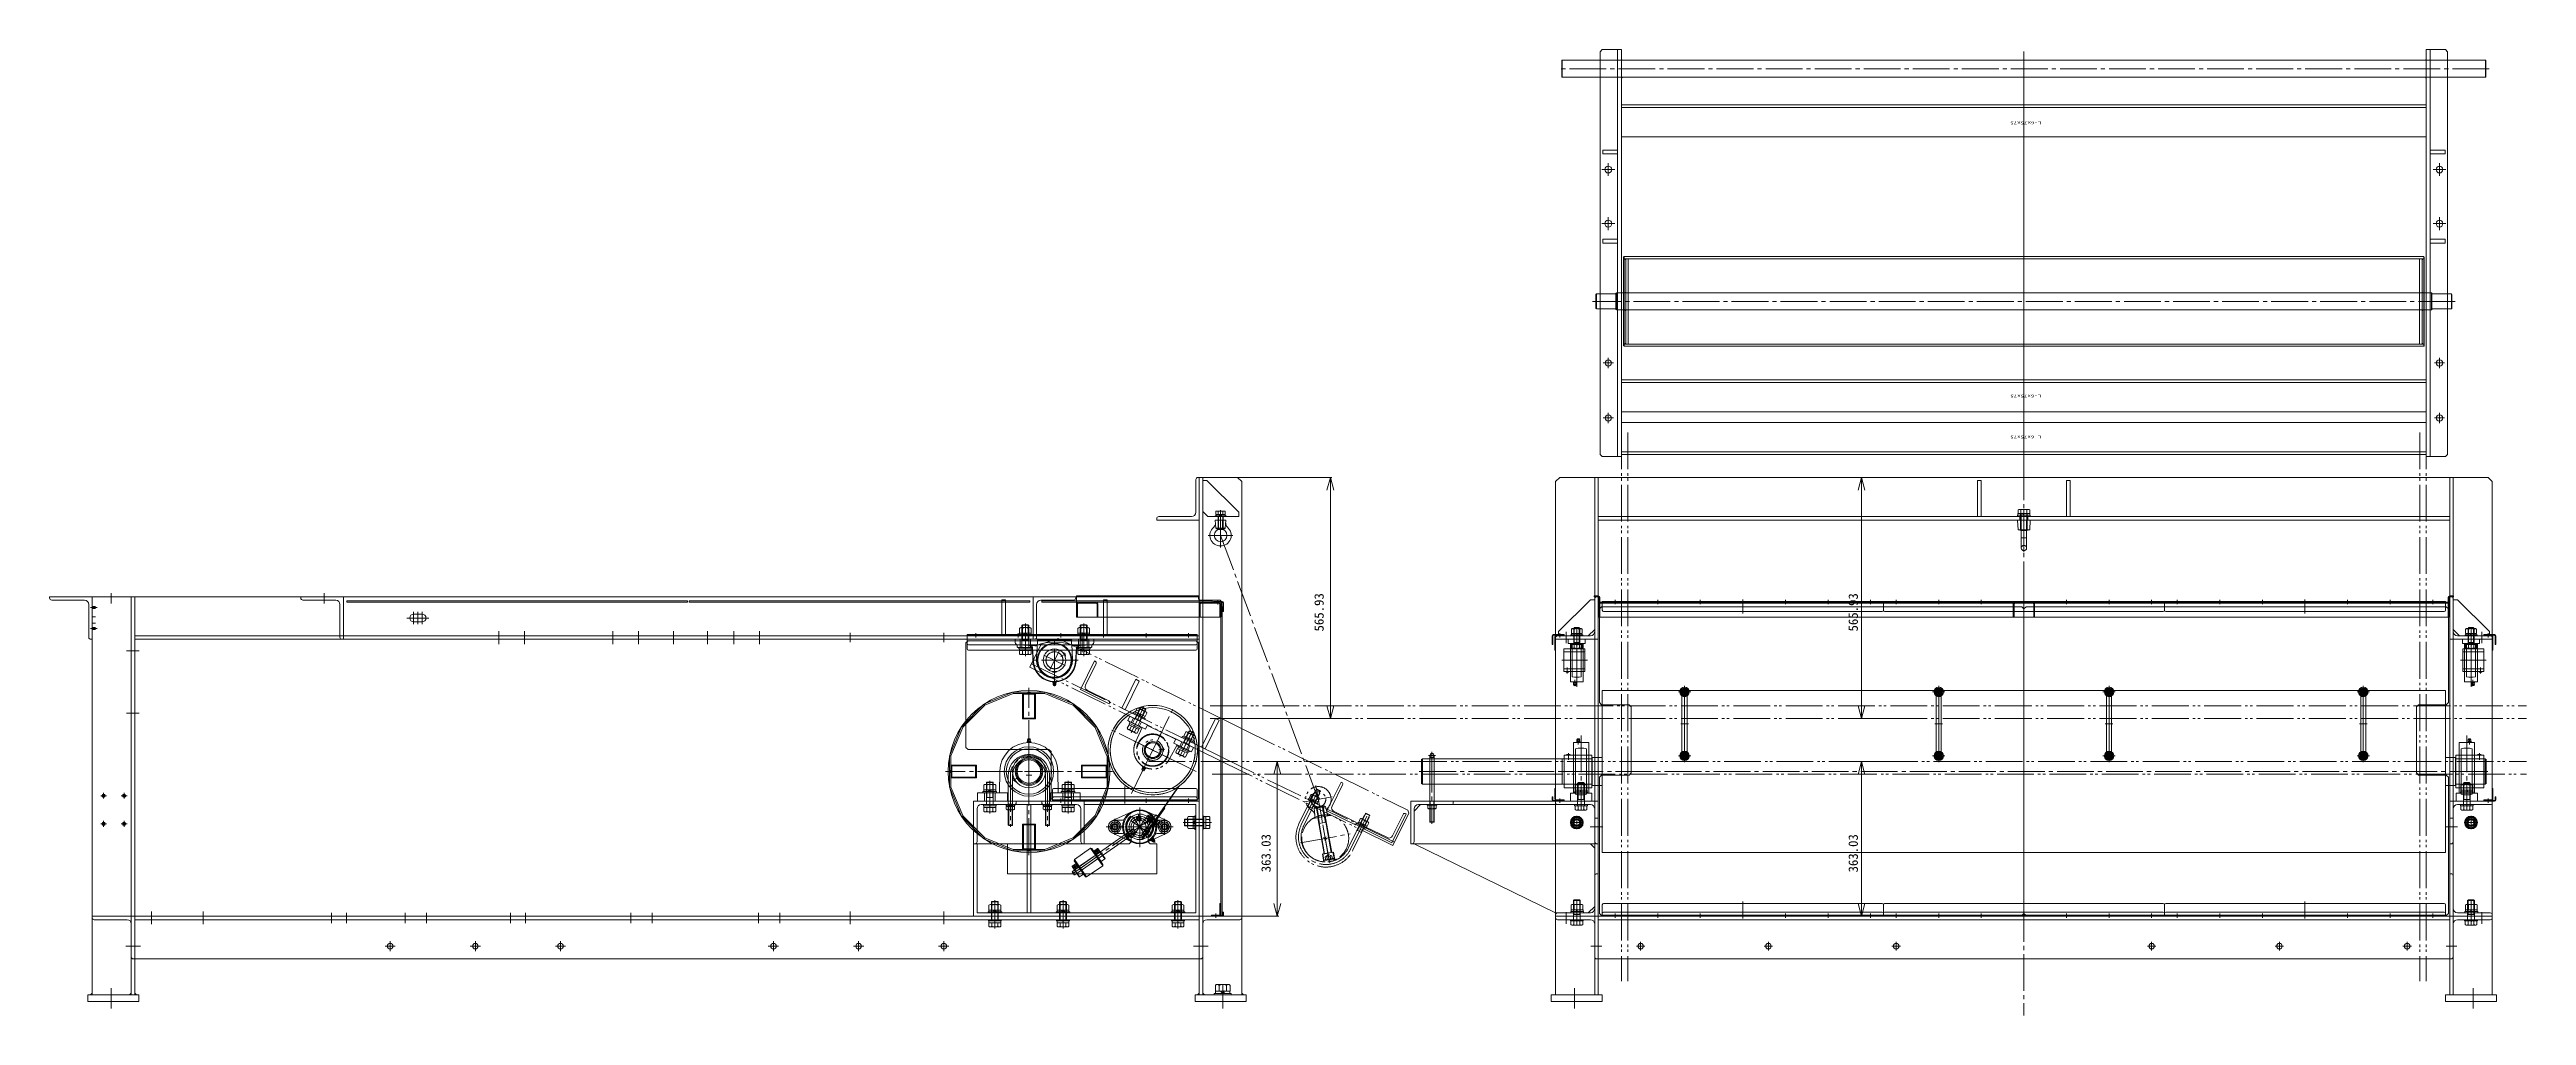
# Model space of a CAD drawing. Units: millimetres at full size. Extents: x -32787 to 32787, y -11878 to 14562.
# Drawn here: x -27000 to -21183, y 12296 to 14562 of the extents above; entities that cross this region are included whole.
import ezdxf
from ezdxf.enums import TextEntityAlignment as Align

# ---------------------------------------------------------------- set-up
doc = ezdxf.new("R2010")
doc.units = ezdxf.units.MM
doc.header["$LTSCALE"] = 9.6
doc.linetypes.add('CHAIN2', pattern=[12, 9, -1, 1, -1])
doc.linetypes.add('DOUBLE_CHAIN2', pattern=[12.8, 9, -1, 0.6, -0.6, 0.6, -1])
for name, color, linetype, lineweight in [('0-2_0', 2, 'Continuous', 9), ('0-3_05_CENTER', 2, 'CHAIN2', 9), ('0-4_04_HIDDEN', 7, 'Continuous', 9), ('0-5_10_DRAFT', 1, 'Continuous', 9), ('0-7_01_外形線', 134, 'Continuous', 9), ('0-8_04_中心線', 4, 'CHAIN2', 9), ('0-9_03_かくれ線', 5, 'Continuous', 9), ('0-A_06_PHANTOM', 2, 'DOUBLE_CHAIN2', 9), ('0-C_CENTER', 4, 'Continuous', 9), ('0-D_10_補助線', 1, 'Continuous', 9), ('0-E_08_DIM', 3, 'Continuous', 9)]:
    doc.layers.add(name, color=color, linetype=linetype, lineweight=lineweight)
doc.styles.add('ＭＳ ゴシック', font='')
doc.styles.get('ＭＳ ゴシック').set_extended_font_data('MS Gothic')

# ---------------------------------------------------------------- blocks, each defined once
blk = doc.blocks.new('U4958')
at = {"layer": '0-8_04_中心線'}
for p, q in [((-10, 0), (-1.3, 0)), ((0, 1.3), (0, 10)), ((1.3, 0), (10, 0)), ((0, -10), (0, -1.3))]:
    blk.add_line(p, q, dxfattribs=at)
at = {"layer": '0-8_04_中心線', "linetype": 'Continuous'}
for p, q in [((-0.65, 0), (0.65, 0)), ((0, -0.65), (0, 0.65))]:
    blk.add_line(p, q, dxfattribs=at)
blk = doc.blocks.new('U4959')
at = {"layer": '0-8_04_中心線'}
for p, q in [((-10, 0), (-1.3, 0)), ((0, 1.3), (0, 10)), ((1.3, 0), (10, 0)), ((0, -10), (0, -1.3))]:
    blk.add_line(p, q, dxfattribs=at)
at = {"layer": '0-8_04_中心線', "linetype": 'Continuous'}
for p, q in [((-0.65, 0), (0.65, 0)), ((0, -0.65), (0, 0.65))]:
    blk.add_line(p, q, dxfattribs=at)
blk = doc.blocks.new('U4960')
at = {"layer": '0-8_04_中心線'}
for p, q in [((-10, 0), (-1.3, 0)), ((0, 1.3), (0, 10)), ((1.3, 0), (10, 0)), ((0, -10), (0, -1.3))]:
    blk.add_line(p, q, dxfattribs=at)
at = {"layer": '0-8_04_中心線', "linetype": 'Continuous'}
for p, q in [((-0.65, 0), (0.65, 0)), ((0, -0.65), (0, 0.65))]:
    blk.add_line(p, q, dxfattribs=at)
blk = doc.blocks.new('U4961')
at = {"layer": '0-8_04_中心線'}
for p, q in [((-10, 0), (-1.3, 0)), ((0, 1.3), (0, 10)), ((1.3, 0), (10, 0)), ((0, -10), (0, -1.3))]:
    blk.add_line(p, q, dxfattribs=at)
at = {"layer": '0-8_04_中心線', "linetype": 'Continuous'}
for p, q in [((-0.65, 0), (0.65, 0)), ((0, -0.65), (0, 0.65))]:
    blk.add_line(p, q, dxfattribs=at)
blk = doc.blocks.new('U4962')
at = {"layer": '0-8_04_中心線'}
for p, q in [((-10, 0), (-1.3, 0)), ((0, 1.3), (0, 10)), ((1.3, 0), (10, 0)), ((0, -10), (0, -1.3))]:
    blk.add_line(p, q, dxfattribs=at)
at = {"layer": '0-8_04_中心線', "linetype": 'Continuous'}
for p, q in [((-0.65, 0), (0.65, 0)), ((0, -0.65), (0, 0.65))]:
    blk.add_line(p, q, dxfattribs=at)
blk = doc.blocks.new('U4957')
at = {"layer": '0-8_04_中心線'}
for p, q in [((-10, 0), (-1.3, 0)), ((0, 1.3), (0, 10)), ((1.3, 0), (10, 0)), ((0, -10), (0, -1.3))]:
    blk.add_line(p, q, dxfattribs=at)
at = {"layer": '0-8_04_中心線', "linetype": 'Continuous'}
for p, q in [((-0.65, 0), (0.65, 0)), ((0, -0.65), (0, 0.65))]:
    blk.add_line(p, q, dxfattribs=at)
blk = doc.blocks.new('A$C595E0D32_1_1')
at = {"layer": '0-2_0'}
for p, q in [((-6.25, 65.75), (-6.25, 9.584)), ((6.25, 65.75), (6.25, 9.584)), ((-13.542, 23), (-15, 0)), ((-15, 0), (15, 0)), ((-13.542, 23), (-6.25, 24.5)), ((13.542, 23), (15, 0))]:
    blk.add_line(p, q, dxfattribs=at)
blk.add_lwpolyline([(-13.542, 23), (13.542, 23), (6.25, 24.5)], dxfattribs=at)
for centre, radius, start, end in [((0, 65.75), 6.25, 0, 180), ((-8.25, 9.584), 2, 270, 0), ((8.25, 9.584), 2, 180, 270)]:
    blk.add_arc(centre, radius, start, end, dxfattribs=at)
at = {"layer": '0-3_05_CENTER'}
blk.add_line((0, 75.2), (0, -3.282), dxfattribs=at)
at = {"layer": '0-4_04_HIDDEN', "color": 2}
for p, q in [((-8, 24.14), (-8, 0)), ((6.25, 24.5), (-6.25, 24.5)), ((-6.25, 0), (-6.25, 24.5)), ((6.25, 24.5), (6.25, 0)), ((8, 0), (8, 24.14))]:
    blk.add_line(p, q, dxfattribs=at)
blk.add_arc((0, 65.75), 6.25, 180, 0, dxfattribs=at)
at = {"layer": '0-5_10_DRAFT'}
blk.add_line((-6.25, 42), (6.25, 42), dxfattribs=at)
at = {"layer": '0-5_10_DRAFT', "style": 'ＭＳ ゴシック', "width": 1.8}
blk.add_text('M16', height=1.1, dxfattribs=at).set_placement((0.751, 1.348), align=Align.BOTTOM_LEFT)
blk = doc.blocks.new('U4963')
at = {"layer": '0-8_04_中心線'}
for p, q in [((-15.494, 0), (-2.399, 0)), ((0, 2.399), (0, 15.494)), ((2.399, 0), (15.494, 0)), ((0, -15.494), (0, -2.399))]:
    blk.add_line(p, q, dxfattribs=at)
at = {"layer": '0-8_04_中心線', "linetype": 'Continuous'}
for p, q in [((-1.199, 0), (1.199, 0)), ((0, -1.199), (0, 1.199))]:
    blk.add_line(p, q, dxfattribs=at)
blk = doc.blocks.new('U4964')
at = {"layer": '0-8_04_中心線'}
for p, q in [((-15.494, 0), (-2.399, 0)), ((0, 2.399), (0, 15.494)), ((2.399, 0), (15.494, 0)), ((0, -15.494), (0, -2.399))]:
    blk.add_line(p, q, dxfattribs=at)
at = {"layer": '0-8_04_中心線', "linetype": 'Continuous'}
for p, q in [((-1.199, 0), (1.199, 0)), ((0, -1.199), (0, 1.199))]:
    blk.add_line(p, q, dxfattribs=at)
blk = doc.blocks.new('U4966')
at = {"layer": '0-8_04_中心線'}
for p, q in [((-8.5, 0), (-1, 0)), ((0, 1), (0, 8.5)), ((1, 0), (8.5, 0)), ((0, -8.5), (0, -1))]:
    blk.add_line(p, q, dxfattribs=at)
at = {"layer": '0-8_04_中心線', "linetype": 'Continuous'}
for p, q in [((-0.5, 0), (0.5, 0)), ((0, -0.5), (0, 0.5))]:
    blk.add_line(p, q, dxfattribs=at)
blk = doc.blocks.new('M14Nv_1_1_1')
at = {"layer": '0-2_0', "color": 134, "linetype": 'CHAIN2'}
for p, q in [((18.89, 0), (-18.89, 0)), ((0, -18.89), (0, 18.89))]:
    blk.add_line(p, q, dxfattribs=at)
at = {"layer": '0-2_0', "color": 134}
for p, q in [((-6.35, 10.999), (-12.7, 0)), ((-12.7, 0), (-6.35, -10.999)), ((6.35, 10.999), (-6.35, 10.999)), ((12.7, 0), (6.35, 10.999)), ((6.35, -10.999), (12.7, 0)), ((-6.35, -10.999), (6.35, -10.999))]:
    blk.add_line(p, q, dxfattribs=at)
for radius in [15, 10.999, 7, 5.5]:
    blk.add_circle((0, 0), radius, dxfattribs=at)
at = {"layer": '0-5_10_DRAFT', "style": 'ＭＳ ゴシック', "width": 0.6}
blk.add_text('Ｍ１４', height=1.1, dxfattribs=at).set_placement((0.387, 0.104), align=Align.BOTTOM_LEFT)
blk = doc.blocks.new('MUCAFL206a_1_1')
at = {"layer": '0-2_0', "linetype": 'CHAIN2'}
for p, q in [((-79, 0), (79, 0)), ((-58.5, -13), (-58.5, 13)), ((-26.163, 26.163), (-36.487, 36.487)), ((0, -45), (0, 45)), ((58.5, -13), (58.5, 13)), ((-20.785, -12), (-10.392, -6))]:
    blk.add_line(p, q, dxfattribs=at)
at = {"layer": '0-2_0'}
for p, q in [((-64.991, 14.075), (-32.94, 28.857)), ((-58.5, 15.5), (-40.666, 15.5)), ((-35.992, 32.598), (-32.598, 35.992)), ((-34.719, 30.052), (-35.992, 32.598)), ((-34.719, 30.052), (-30.052, 34.719)), ((-29.171, 33.13), (-33.13, 29.171)), ((-30.052, 34.719), (-32.598, 35.992)), ((-31.404, 25.688), (-32.294, 26.579)), ((-31.842, 27.555), (-27.555, 31.842)), ((-30.865, 28.008), (-29.975, 27.117)), ((-26.141, 30.428), (-30.428, 26.141)), ((-28.008, 30.865), (-27.117, 29.975)), ((-26.579, 32.294), (-25.688, 31.404)), ((-26.234, 31.95), (-16.752, 36.323)), ((-20.14, 23.546), (-20.79, 24.306)), ((-3, 20.027), (-3, 20.5)), ((-2.45, 20.101), (-2.45, 20.818)), ((2.134, 21), (-2.134, 21)), ((3, 20.5), (2.134, 21)), ((2.45, 20.101), (2.45, 20.818)), ((3, 20.027), (3, 20.5)), ((64.991, 14.075), (16.752, 36.323)), ((20.14, 23.546), (20.79, 24.306)), ((58.5, 15.5), (40.666, 15.5)), ((-64.991, -14.075), (-16.752, -36.323)), ((-58.5, -15.5), (-40.666, -15.5)), ((-20.14, -23.546), (-20.79, -24.306)), ((-18.843, -7.415), (-19.254, -7.652)), ((-19.254, -7.652), (-19.254, -8.652)), ((-19.254, -7.652), (-16.254, -12.848)), ((-18.633, -7.929), (-19.254, -8.287)), ((-19.254, -8.652), (-17.12, -12.348)), ((-16.254, -12.848), (-17.12, -12.348)), ((-16.183, -12.172), (-16.804, -12.531)), ((-15.843, -12.611), (-16.254, -12.848)), ((64.991, -14.075), (16.752, -36.323)), ((20.14, -23.546), (20.79, -24.306)), ((58.5, -15.5), (40.666, -15.5))]:
    blk.add_line(p, q, dxfattribs=at)
blk.add_lwpolyline([(3, 20.5), (-3, 20.5), (-2.134, 21)], dxfattribs=at)
for centre, radius in [((-58.5, 0), 8), ((0, 0), 40), ((0, 0), 38), ((0, 0), 30), ((0, 0), 20.25), ((0, 0), 15), ((58.5, 0), 8)]:
    blk.add_circle(centre, radius, dxfattribs=at)
for centre, radius, start, end in [((-58.5, 0), 15.5, 90, 270), ((-40.666, 21.5), 6, 270, 332.13491), ((-32.385, 32.385), 3.3, 225, 252.05326), ((-33.243, 33.243), 1.587, 114.55499, 155.44501), ((-33.649, 28.485), 0.8, 29.78433, 72.05326), ((0, 0), 33, 132.33239, 227.66761), ((-38.162, 25.902), 6, 9.31982, 29.78433), ((-30.736, 26.45), 1.563, 94.73979, 175.26021), ((0, 0), 32, 130.5416, 229.4584), ((-31.533, 27.246), 1.563, 274.73979, 355.26021), ((-25.669, 25.669), 5.698, 114.22909, 155.77091), ((-32.385, 32.385), 3.3, 17.94674, 45), ((-32.313, 32.313), 5.698, 294.22909, 335.77091), ((-28.485, 33.649), 0.8, 197.94674, 240.21567), ((-25.902, 38.162), 6, 240.21567, 260.68018), ((-26.45, 30.736), 1.563, 94.73979, 175.26021), ((-27.246, 31.533), 1.563, 274.73979, 355.26021), ((-21.55, 23.656), 1, 40.5416, 132.33239), ((-19.38, 24.196), 1, 220.5416, 308.69303), ((19.38, 24.196), 1, 231.30697, 319.4584), ((21.55, 23.656), 1, 47.66761, 139.4584), ((0, 0), 32, 310.5416, 49.4584), ((0, 0), 33, 312.33239, 47.66761), ((40.666, 21.5), 6, 207.86509, 270), ((58.5, 0), 15.5, 270, 90), ((-40.666, -21.5), 6, 27.86509, 90), ((-21.55, -23.656), 1, 227.66761, 319.4584), ((-19.38, -24.196), 1, 51.30697, 139.4584), ((19.38, -24.196), 1, 40.5416, 128.69303), ((21.55, -23.656), 1, 220.5416, 312.33239), ((40.666, -21.5), 6, 90, 152.13491)]:
    blk.add_arc(centre, radius, start, end, dxfattribs=at)
blk = doc.blocks.new('M10Nu_1_1_1')
at = {"layer": '0-2_0', "color": 134}
for p, q in [((-9.8, 0), (-9.8, 6.687)), ((-9.8, 0), (9.8, 0)), ((-7.35, 8), (7.35, 8)), ((-4.9, 0), (-4.9, 6.687)), ((4.9, 6.687), (4.9, 0)), ((9.8, 6.687), (9.8, 0))]:
    blk.add_line(p, q, dxfattribs=at)
at = {"layer": '0-2_0', "color": 134, "linetype": 'CHAIN2'}
blk.add_line((0, 8), (0, 0), dxfattribs=at)
at = {"layer": '0-2_0', "color": 134}
for centre, radius, start, end in [((-7.35, 5.058), 2.942, 33.626, 146.374), ((0, -1.8), 9.8, 60, 120), ((7.35, 5.058), 2.942, 33.626, 146.374)]:
    blk.add_arc(centre, radius, start, end, dxfattribs=at)
at = {"layer": '0-5_10_DRAFT', "style": 'ＭＳ ゴシック', "width": 0.6}
blk.add_text('Ｍ１０', height=0.9164, dxfattribs=at).set_placement((0.256, 0.117), align=Align.BOTTOM_LEFT)
blk = doc.blocks.new('A$C20721D5E_1_1_1')
at = {"layer": '0-2_0', "color": 134}
for p, q in [((-174, 5), (-174, -5)), ((-20, -5), (-20, 5)), ((0, 4.188), (-20, 4.188)), ((0, -4.188), (-20, -4.188))]:
    blk.add_line(p, q, dxfattribs=at)
blk.add_lwpolyline([(0, -5), (-174, -5), (-175, -4), (-175, 4), (-174, 5), (0, 5)], close=True, dxfattribs=at)
at = {"layer": '0-3_05_CENTER'}
blk.add_line((-177.274, 0), (2.616, 0), dxfattribs=at)
blk = doc.blocks.new('A$C61520A35_1_1_1')
at = {"layer": '0-2_0', "color": 134}
blk.add_line((-23.5, 8.529), (-23.5, -8.529), dxfattribs=at)
blk.add_circle((0, 0), 15, dxfattribs=at)
blk.add_arc((0, 0), 25, 199.94844, 160.05156, dxfattribs=at)
at = {"layer": '0-3_05_CENTER'}
for p, q in [((-29.392, 0), (29.392, 0)), ((0, 29.392), (0, -29.392)), ((5.593, 9.687), (14.437, 25.006)), ((5.593, -9.687), (14.437, -25.006))]:
    blk.add_line(p, q, dxfattribs=at)
at = {"layer": '0-4_04_HIDDEN'}
for p, q in [((-23.5, 5), (-14.142, 5)), ((-23.5, 4), (-14.457, 4)), ((7.917, 23.713), (2.741, 14.747)), ((8.875, 23.372), (3.764, 14.52)), ((15.803, 19.372), (10.693, 10.52)), ((16.578, 18.713), (11.401, 9.747)), ((-23.5, -4), (-14.457, -4)), ((-23.5, -5), (-14.142, -5)), ((7.917, -23.713), (2.741, -14.747)), ((8.875, -23.372), (3.764, -14.52)), ((15.803, -19.372), (10.693, -10.52)), ((16.578, -18.713), (11.401, -9.747))]:
    blk.add_line(p, q, dxfattribs=at)
blk = doc.blocks.new('SCS10-12a_1_1_1')
at = {"layer": '0-2_0'}
for p, q in [((0, 14.5), (0.5, 15)), ((0, 14.5), (0, -14.5)), ((0.5, 5), (0, 5.5)), ((0.5, 15), (0.5, -15)), ((0.5, 15), (11.5, 15)), ((0.5, 5), (11.5, 5)), ((11.5, 15), (11.5, -15)), ((11.5, 15), (12, 14.5)), ((12, 5.5), (11.5, 5)), ((12, 14.5), (12, -14.5)), ((0, -5.5), (0.5, -5)), ((0, -14.5), (0.5, -15)), ((0.5, -5), (11.5, -5)), ((0.5, -15), (11.5, -15)), ((4.241, -14.142), (7.759, -14.142)), ((11.5, -5), (12, -5.5)), ((12, -14.5), (11.5, -15))]:
    blk.add_line(p, q, dxfattribs=at)
at = {"layer": '0-2_0', "linetype": 'CHAIN2'}
for p, q in [((0.31, -10), (11.69, -10)), ((6, -4.31), (6, -15.69))]:
    blk.add_line(p, q, dxfattribs=at)
at = {"layer": '0-2_0'}
blk.add_circle((6, -10), 2.25, dxfattribs=at)
blk.add_arc((6, -10), 4.5, 293.00444, 246.99556, dxfattribs=at)
at = {"layer": '0-5_10_DRAFT'}
blk.add_line((0, 0), (12, 0), dxfattribs=at)
blk = doc.blocks.new('A$C21C31411_1_1_1')
at = {"layer": '0-2_0', "color": 134}
for p, q in [((-48, 25), (-48, -25)), ((-2, 25), (-2, -25))]:
    blk.add_line(p, q, dxfattribs=at)
blk.add_lwpolyline([(-48, -25), (-2, -25), (0, -23), (0, 23), (-2, 25), (-48, 25), (-50, 23), (-50, -23)], close=True, dxfattribs=at)
at = {"layer": '0-4_04_HIDDEN'}
for p, q in [((-50, 5.1), (0, 5.1)), ((-50, -5.1), (0, -5.1))]:
    blk.add_line(p, q, dxfattribs=at)
at = {"layer": '0-5_10_DRAFT'}
blk.add_line((-50, 0), (0, 0), dxfattribs=at)
blk = doc.blocks.new('MSSU10-12a_1_1_1')
at = {"layer": '0-3_05_CENTER'}
blk.add_line((2, 0), (-12, 0), dxfattribs=at)
at = {"layer": '0-4_04_HIDDEN', "color": 2}
for p, q in [((-10, 4.188), (-9.188, 5)), ((-10, 4.188), (-1.188, 4.188)), ((-6, 2.887), (-10, 2.887)), ((-10, 1.443), (-6, 1.443)), ((-9.188, 5), (-2, 5)), ((-9.188, 5), (-9.188, -5)), ((-6, 2.887), (-6, -2.887)), ((-4.333, 0), (-6, 2.887)), ((-4.333, 0), (-6, -2.887)), ((-2, 5), (-2, -5)), ((0, 3), (-1.732, 0)), ((0, -3), (-1.732, 0)), ((-10, -1.443), (-6, -1.443)), ((-10, -2.887), (-6, -2.887)), ((-10, -4.188), (-9.188, -5)), ((-9.188, -5), (-2, -5)), ((0, -3), (-2, -5))]:
    blk.add_line(p, q, dxfattribs=at)
for points in [[(-10, 4.188), (-10, -4.188), (-1.188, -4.188)], [(0, -3), (0, 3), (-2, 5)]]:
    blk.add_lwpolyline(points, dxfattribs=at)
blk = doc.blocks.new('A$C11F7754A_1_1_1')
at = {"layer": '0-2_0'}
for name, p in [('A$C20721D5E_1_1_1', (-15.5, 0)), ('A$C21C31411_1_1_1', (-121.5, 0)), ('A$C61520A35_1_1_1', (0, 0))]:
    blk.add_blockref(name, p, dxfattribs=at)
for name, p, rotation in [('SCS10-12a_1_1_1', (-171.5, 0), 180), ('M10Nu_1_1_1', (-23.5, 0), 90)]:
    blk.add_blockref(name, p, dxfattribs=dict(at, rotation=rotation))
at = {"layer": '0-2_0', "xscale": -1, "rotation": 180}
blk.add_blockref('SCS10-12a_1_1_1', (-121.5, 0), dxfattribs=at)
at = {"layer": '0-4_04_HIDDEN', "rotation": 240}
blk.add_blockref('MSSU10-12a_1_1_1', (7.5, 12.99), dxfattribs=at)
at = {"layer": '0-4_04_HIDDEN', "xscale": -1, "rotation": 300}
blk.add_blockref('MSSU10-12a_1_1_1', (7.5, -12.99), dxfattribs=at)
blk = doc.blocks.new('A$C32DA1F60_1_1_1')
at = {"layer": '0-4_04_HIDDEN'}
blk.add_lwpolyline([(-0.3, -50), (0, -50), (0, 100), (-0.3, 100)], close=True, dxfattribs=at)
at = {"layer": '0-5_10_DRAFT'}
for p, q in [((0, 2.5), (-0.3, 2.5)), ((0, 0), (-0.3, 0)), ((0, -2.5), (-0.3, -2.5))]:
    blk.add_line(p, q, dxfattribs=at)
blk = doc.blocks.new('A$C35C9035B_1_1_1')
at = {"layer": '0-3_05_CENTER'}
blk.add_line((-2.584, 0), (4.668, 0), dxfattribs=at)
at = {"layer": '0-4_04_HIDDEN'}
blk.add_lwpolyline([(2, 40), (0, 40), (0, -50), (2, -50)], close=True, dxfattribs=at)
blk = doc.blocks.new('A$C186E791B_1_1_1')
at = {"layer": '0-3_05_CENTER'}
for p, q in [((24.073, 0), (-24.073, 0)), ((0, -24.073), (0, 24.073)), ((24.073, 30), (10.922, 30))]:
    blk.add_line(p, q, dxfattribs=at)
at = {"layer": '0-4_04_HIDDEN'}
blk.add_lwpolyline([(15, -15), (20, -15), (20, 45), (15, 45)], close=True, dxfattribs=at)
blk.add_circle((0, 0), 15, dxfattribs=at)
at = {"layer": '0-4_04_HIDDEN', "color": 3}
for start, end in [(90, 103.55517), (256.42792, 270)]:
    blk.add_arc((15, -0.002), 7.036, start, end, dxfattribs=at)
blk = doc.blocks.new('A$C1E9F6952_1_1')
at = {"layer": '0-4_04_HIDDEN'}
blk.add_lwpolyline([(0.3, -50), (0, -50), (0, 70), (0.3, 70)], close=True, dxfattribs=at)
at = {"layer": '0-5_10_DRAFT'}
for p, q in [((0, 2.5), (0.3, 2.5)), ((0, 0), (0.3, 0)), ((0, -2.5), (0.3, -2.5))]:
    blk.add_line(p, q, dxfattribs=at)
blk = doc.blocks.new('A$C46CB4146_1_1_1')
at = {"layer": '0-4_04_HIDDEN'}
for p, q in [((-9, 1.2), (9, 1.2)), ((-9, 1.2), (-9, 0)), ((-9, 0), (9, 0)), ((-7.7, 3.2), (-7.7, 1.2)), ((7.7, 3.2), (-7.7, 3.2)), ((-7.506, 8.7), (7.506, 8.7)), ((-7.506, 3.2), (-7.506, 8.7)), ((-4, -21.8), (-4, 0)), ((-3.753, 3.2), (-3.753, 8.7)), ((-3.323, -21.8), (-3.323, 0)), ((0, 1.2), (-2, 3.2)), ((0, 3.2), (2, 1.2)), ((3.323, -21.8), (3.323, 0)), ((3.753, 3.2), (3.753, 8.7)), ((4, -21.8), (4, 0)), ((7.506, 3.2), (7.506, 8.7)), ((7.7, 1.2), (7.7, 3.2)), ((9, 0), (9, 1.2)), ((-4, -21.8), (4, -21.8))]:
    blk.add_line(p, q, dxfattribs=at)
at = {"layer": '0-4_04_HIDDEN', "linetype": 'CHAIN2'}
blk.add_line((0, -23.3), (0, 10.2), dxfattribs=at)
at = {"layer": '0-5_10_DRAFT', "style": 'ＭＳ ゴシック', "width": 1.8}
blk.add_text('BT-M8x25L,SW,PW', height=0.2199, dxfattribs=at).set_placement((2.973, 8.358), align=Align.BOTTOM_LEFT)
blk = doc.blocks.new('M8Nza_1_1_1')
at = {"layer": '0-4_04_HIDDEN'}
for p, q in [((-7.7, 3.2), (7.7, 3.2)), ((-7.7, 3.2), (-7.7, 1.2)), ((-7.5, 8.695), (-7.5, 3.2)), ((5.625, 9.7), (-5.625, 9.7)), ((-3.75, 3.2), (-3.75, 8.695)), ((0, 1.2), (-2, 3.2)), ((0, 3.2), (2, 1.2)), ((3.75, 8.695), (3.75, 3.2)), ((7.5, 3.2), (7.5, 8.695)), ((7.7, 3.2), (7.7, 1.2))]:
    blk.add_line(p, q, dxfattribs=at)
at = {"layer": '0-4_04_HIDDEN', "linetype": 'CHAIN2'}
blk.add_line((0, 9.7), (0, 0), dxfattribs=at)
at = {"layer": '0-4_04_HIDDEN'}
blk.add_lwpolyline([(-9, 1.2), (9, 1.2), (9, 0), (-9, 0)], close=True, dxfattribs=at)
for centre, radius, start, end in [((-5.625, 7.448), 2.252, 33.626, 146.374), ((0, 2.2), 7.5, 60, 120), ((5.625, 7.448), 2.252, 33.626, 146.374)]:
    blk.add_arc(centre, radius, start, end, dxfattribs=at)
at = {"layer": '0-5_10_DRAFT', "style": 'ＭＳ ゴシック', "width": 1.75}
blk.add_text('M8', height=0.7331, dxfattribs=at).set_placement((0.868, 3.273), align=Align.BOTTOM_LEFT)
blk = doc.blocks.new('A$C65AA1DB4_1_1')
at = {"layer": '0-4_04_HIDDEN', "xscale": -1}
blk.add_blockref('A$C32DA1F60_1_1_1', (20, 30), dxfattribs=at)
at = {"layer": '0-4_04_HIDDEN'}
for name, p in [('A$C35C9035B_1_1_1', (20.6, 30)), ('A$C1E9F6952_1_1', (20.3, 30)), ('A$C186E791B_1_1_1', (0, 0))]:
    blk.add_blockref(name, p, dxfattribs=at)
at = {"layer": '0-4_04_HIDDEN', "xscale": -1}
for name, p, rotation in [('A$C46CB4146_1_1_1', (22.6, 30), 270), ('M8Nza_1_1_1', (15, 30), 90)]:
    blk.add_blockref(name, p, dxfattribs=dict(at, rotation=rotation))
blk = doc.blocks.new('M16Nza_1_1_1')
at = {"layer": '0-2_0', "color": 134}
for p, q in [((-13.85, 17.744), (-13.85, 6.6)), ((-10.387, 19.6), (10.387, 19.6)), ((-6.925, 6.6), (-6.925, 17.744)), ((-4, 6.6), (0, 2.6)), ((0, 6.6), (4, 2.6)), ((6.925, 17.744), (6.925, 6.6)), ((13.85, 6.6), (13.85, 17.744)), ((14, 6.6), (14, 2.6))]:
    blk.add_line(p, q, dxfattribs=at)
at = {"layer": '0-2_0', "color": 134, "linetype": 'CHAIN2'}
blk.add_line((0, 0), (0, 19.6), dxfattribs=at)
at = {"layer": '0-2_0', "color": 134}
blk.add_lwpolyline([(-16, 2.6), (16, 2.6), (16, 0), (-16, 0)], close=True, dxfattribs=at)
blk.add_lwpolyline([(-14, 2.6), (-14, 6.6), (14, 6.6)], dxfattribs=at)
for centre, radius, start, end in [((-10.387, 15.442), 4.158, 33.626, 146.374), ((0, 5.75), 13.85, 60, 120), ((10.387, 15.442), 4.158, 33.626, 146.374)]:
    blk.add_arc(centre, radius, start, end, dxfattribs=at)
at = {"layer": '0-5_10_DRAFT', "style": 'ＭＳ ゴシック', "width": 0.6}
blk.add_text('Ｍ１６', height=1.257, dxfattribs=at).set_placement((0.41, 6.782), align=Align.BOTTOM_LEFT)
blk = doc.blocks.new('A$C5136444F_1_1_1')
at = {"layer": '0-2_0', "color": 134}
for p, q in [((-15, 0), (-15, 3)), ((-15, 3), (15, 3)), ((-15, 0), (15, 0)), ((-14, 3), (-14, 7)), ((-14, 7), (14, 7)), ((-13.85, 15.144), (-13.85, 7)), ((-10.387, 17), (10.387, 17)), ((-8, 0), (-8, -51.918)), ((-6.925, 7), (-6.925, 15.144)), ((0.728, 3), (-0.728, 7)), ((6.925, 15.144), (6.925, 7)), ((8, 0), (8, -51.918)), ((13.85, 7), (13.85, 15.144)), ((14, 7), (14, 3)), ((15, 3), (15, 0)), ((8, -17), (-8, -17)), ((-6.917, -17), (-6.917, -53)), ((6.918, -17), (6.918, -53))]:
    blk.add_line(p, q, dxfattribs=at)
at = {"layer": '0-2_0', "color": 134, "linetype": 'CHAIN2'}
blk.add_line((0, 20.915), (0, -56), dxfattribs=at)
at = {"layer": '0-2_0', "color": 134}
for points in [[(8, -51.918), (-8, -51.918), (-6.918, -53)], [(8, -51.918), (6.918, -53), (-6.917, -53)]]:
    blk.add_lwpolyline(points, dxfattribs=at)
for centre, radius, start, end in [((-10.387, 12.842), 4.158, 33.626, 146.374), ((0, 3.15), 13.85, 60, 120), ((10.387, 12.842), 4.158, 33.626, 146.374)]:
    blk.add_arc(centre, radius, start, end, dxfattribs=at)
at = {"layer": '0-5_10_DRAFT', "style": 'ＭＳ ゴシック', "width": 1.5}
blk.add_text('M16x60', height=0.7331, dxfattribs=at).set_placement((0.41, 7.482), align=Align.BOTTOM_LEFT)
blk = doc.blocks.new('MUCAP208Ja_1_1')
at = {"layer": '0-2_0'}
for p, q in [((-4.041, 100.37), (-4.041, 101.63)), ((-4, 76.6), (-2.961, 77.2)), ((4, 76.6), (-4, 76.6)), ((-4, 75.396), (-4, 76.6)), ((-3.45, 75.474), (-3.45, 76.918)), ((-3.3, 105.8), (-2.4, 108.5)), ((-3.3, 105.8), (3.3, 105.8)), ((3.031, 100), (-3.031, 100)), ((2.961, 77.2), (-2.961, 77.2)), ((-2.8, 104.054), (2.8, 104.054)), ((-2.4, 108.5), (2.4, 108.5)), ((-2.021, 101.63), (-2.021, 100.37)), ((2.021, 101.63), (2.021, 100.37)), ((3.3, 105.8), (2.4, 108.5)), ((4, 76.6), (2.961, 77.2)), ((3.45, 75.474), (3.45, 76.918)), ((4, 75.396), (4, 76.6)), ((4.041, 101.63), (4.041, 100.37)), ((-92, 7.336), (-92, 0)), ((-92, 0), (-41, 0)), ((-87.5, 18), (-87.5, 14.53)), ((-86.5, 19), (-53.455, 19)), ((-86.346, 13.326), (-46.346, 15.634)), ((-51.456, 20.955), (-50.787, 50.355)), ((-51.401, 20.646), (-49.502, 52.181)), ((-41, 0), (-40, 1)), ((-40, 9.644), (-40, 1)), ((-40, 1), (40, 1)), ((-24.687, 39.566), (-25.729, 38.964)), ((-24.479, 39.051), (-25.729, 38.329)), ((-25.729, 38.964), (-21.729, 32.036)), ((-25.729, 38.964), (-25.729, 37.764)), ((-25.729, 37.764), (-22.768, 32.636)), ((-21.729, 32.036), (-22.768, 32.636)), ((-21.029, 33.075), (-22.279, 32.353)), ((-20.687, 32.638), (-21.729, 32.036)), ((40, 9.644), (40, 1)), ((41, 0), (40, 1)), ((92, 0), (41, 0)), ((86.346, 13.326), (46.346, 15.634)), ((51.401, 20.646), (49.502, 52.181)), ((51.456, 20.955), (50.787, 50.355)), ((86.5, 19), (53.455, 19)), ((87.5, 18), (87.5, 14.53)), ((92, 7.336), (92, 0))]:
    blk.add_line(p, q, dxfattribs=at)
for radius in [40.5, 39.25, 26.5, 20]:
    blk.add_circle((0, 49.2), radius, dxfattribs=at)
for centre, radius, start, end in [((0, 49.2), 50.8, 1.3029, 178.6971), ((0, 49.2), 49.591, 3.44631, 176.55369), ((0, 49.2), 42, 0, 180), ((-3.031, 100.437), 1.563, 49.73979, 130.26021), ((-3.031, 101.563), 1.563, 229.73979, 310.26021), ((0, 105.8), 3.3, 180, 208.06161), ((-8.789, 104.424), 6, 336.17154, 353.89834), ((-3.618, 103.871), 0.8, 353.89834, 28.06161), ((0, 96.302), 5.698, 69.22909, 110.77091), ((0, 105.698), 5.698, 249.22909, 290.77091), ((0, 107.013), 1.587, 69.55499, 110.44501), ((3.031, 100.437), 1.563, 49.73979, 130.26021), ((3.031, 101.563), 1.563, 229.73979, 310.26021), ((3.618, 103.871), 0.8, 151.93839, 186.10166), ((8.789, 104.424), 6, 186.10166, 203.82846), ((0, 105.8), 3.3, 331.93839, 0), ((-86, 7.336), 6, 93.30187, 180), ((-89.5, 14.53), 2, 295.94448, 0), ((-86.5, 18), 1, 90, 180), ((-57.39, 21.007), 6, 273.30187, 356.55369), ((-53.455, 21), 2, 270, 358.6971), ((-46, 9.644), 6, 0, 93.30187), ((0, 127.7), 121, 249.57682, 290.42318), ((350.172, 49.2), 392.172, 180, 185.20269), ((46, 9.644), 6, 86.69813, 180), ((-350.172, 49.2), 392.172, 354.79731, 0), ((57.39, 21.007), 6, 183.44631, 266.69813), ((53.455, 21), 2, 181.3029, 270), ((86, 7.336), 6, 0, 86.69813), ((86.5, 18), 1, 0, 90), ((89.5, 14.53), 2, 180, 244.05552)]:
    blk.add_arc(centre, radius, start, end, dxfattribs=at)
at = {"layer": '0-3_05_CENTER'}
for p, q in [((0, 109.987), (0, 0)), ((-68.5, 24), (-68.5, -4.978)), ((-55.814, 49.2), (55.814, 49.2)), ((-26.847, 33.7), (-14.722, 40.7)), ((68.5, 24), (68.5, -4.978))]:
    blk.add_line(p, q, dxfattribs=at)
at = {"layer": '0-4_04_HIDDEN', "color": 2}
for p, q in [((-81, 19), (-81, 0)), ((-56, 19), (-56, 0)), ((56, 19), (56, 0)), ((81, 19), (81, 0))]:
    blk.add_line(p, q, dxfattribs=at)
blk = doc.blocks.new('A$C6DCD7F69_1_1_1')
at = {"layer": '0-3_05_CENTER'}
for p, q in [((0, 113.744), (0, -113.744)), ((113.744, 0), (-113.744, 0))]:
    blk.add_line(p, q, dxfattribs=at)
at = {"layer": '0-4_04_HIDDEN'}
for radius in [105, 99.95, 20, 17.5]:
    blk.add_circle((0, 0), radius, dxfattribs=at)
blk = doc.blocks.new('MUCP207a_1')
at = {"layer": '0-3_05_CENTER'}
for p, q in [((0, 0), (0, 102.469)), ((-63.5, 17), (-63.5, -5)), ((-49.422, 47.6), (49.422, 47.6)), ((-24.682, 33.35), (-12.557, 40.35)), ((63.5, 17), (63.5, -5))]:
    blk.add_line(p, q, dxfattribs=at)
at = {"layer": '0-4_04_HIDDEN', "color": 2}
for p, q in [((-74, 12), (-74, 0)), ((-53, 12), (-53, 0)), ((53, 12), (53, 0)), ((74, 12), (74, 0))]:
    blk.add_line(p, q, dxfattribs=at)
at = {"layer": '0-A_06_PHANTOM'}
for p, q in [((-4.041, 92.37), (-4.041, 93.63)), ((4, 72.5), (-4, 72.5)), ((-3.45, 71.351), (-3.45, 72.818)), ((-3.3, 97.8), (-2.4, 100.5)), ((-3.3, 97.8), (3.3, 97.8)), ((3.031, 92), (-3.031, 92)), ((2.961, 73.1), (-2.961, 73.1)), ((-2.8, 96.054), (2.8, 96.054)), ((-2.4, 100.5), (2.4, 100.5)), ((-2.021, 93.63), (-2.021, 92.37)), ((2.021, 93.63), (2.021, 92.37)), ((3.3, 97.8), (2.4, 100.5)), ((4, 72.5), (2.961, 73.1)), ((3.45, 71.351), (3.45, 72.818)), ((4, 71.264), (4, 72.5)), ((4.041, 93.63), (4.041, 92.37)), ((-83.5, 11), (-83.5, 0)), ((-83.5, 11), (-78.5, 11)), ((-83.5, 0), (-36.946, 0)), ((-79.5, 12), (-45.47, 12)), ((-79.5, 11), (-79.5, 12)), ((-78.5, 11), (-45.5, 11)), ((-45.5, 11), (-44.381, 48.91)), ((-45.5, 11), (-36.946, 11)), ((-36.946, 0), (-36.946, 11)), ((-36.946, 1), (36.946, 1)), ((-22.294, 38.712), (-23.564, 37.979)), ((-23.564, 38.614), (-23.564, 37.414)), ((-23.564, 37.414), (-20.603, 32.286)), ((-19.564, 31.686), (-20.603, 32.286)), ((-18.844, 32.737), (-20.114, 32.003)), ((-18.494, 32.304), (-19.564, 31.686)), ((36.946, 11), (45.5, 11)), ((36.946, 11), (36.946, 0)), ((36.946, 0), (83.5, 0)), ((45.5, 11), (44.381, 48.91)), ((45.47, 12), (79.5, 12)), ((45.5, 11), (78.5, 11)), ((78.5, 11), (83.5, 11)), ((79.5, 11), (79.5, 12)), ((83.5, 0), (83.5, 11))]:
    blk.add_line(p, q, dxfattribs=at)
for points in [[(-4, 71.264), (-4, 72.5), (-2.961, 73.1)], [(-22.494, 39.232), (-23.564, 38.614), (-19.564, 31.686)]]:
    blk.add_lwpolyline(points, dxfattribs=at)
for radius in [38, 37, 24, 17.5]:
    blk.add_circle((0, 47.6), radius, dxfattribs=at)
for centre, radius, start, end in [((0, 47.6), 44.4, 1.69122, 178.30878), ((-3.031, 92.437), 1.563, 49.73979, 130.26021), ((-3.031, 93.563), 1.563, 229.73979, 310.26021), ((0, 97.8), 3.3, 180, 208.06161), ((-8.789, 96.424), 6, 336.17154, 353.89834), ((-3.618, 95.871), 0.8, 353.89834, 28.06161), ((0, 88.302), 5.698, 69.22909, 110.77091), ((0, 97.698), 5.698, 249.22909, 290.77091), ((0, 99.012), 1.587, 69.55499, 110.44501), ((3.031, 92.437), 1.563, 49.73979, 130.26021), ((3.031, 93.563), 1.563, 229.73979, 310.26021), ((3.618, 95.871), 0.8, 151.93839, 186.10166), ((8.789, 96.424), 6, 186.10166, 203.82846), ((0, 97.8), 3.3, 331.93839, 0)]:
    blk.add_arc(centre, radius, start, end, dxfattribs=at)
blk = doc.blocks.new('A$C09CE55E7_1_1_1')
at = {"layer": '0-A_06_PHANTOM', "color": 7}
for p, q in [((-14, 0), (-14, 3)), ((-14, 3), (14, 3)), ((14, 0), (-14, 0)), ((-12.7, 15.799), (-12.7, 6.5)), ((12.7, 6.5), (-12.7, 6.5)), ((-12.25, 3), (-12.25, 6.5)), ((-9.525, 17.5), (9.525, 17.5)), ((-6.35, 6.5), (-6.35, 15.799)), ((-0.637, 6.5), (0.637, 3)), ((6.35, 15.799), (6.35, 6.5)), ((12.25, 6.5), (12.25, 3)), ((12.7, 15.799), (12.7, 6.5)), ((14, 3), (14, 0)), ((7, -13.5), (-7, -13.5)), ((7, -42.1), (-7, -42.1)), ((-5.6, -13.5), (-5.6, -43.5)), ((5.6, -43.5), (-5.6, -43.5)), ((5.6, -13.5), (5.6, -43.5))]:
    blk.add_line(p, q, dxfattribs=at)
at = {"layer": '0-A_06_PHANTOM', "color": 7, "linetype": 'CHAIN2'}
blk.add_line((0, -46.085), (0, 21.248), dxfattribs=at)
at = {"layer": '0-A_06_PHANTOM', "color": 7}
for points in [[(-7, 0), (-7, -42.1), (-5.6, -43.5)], [(7, 0), (7, -42.1), (5.6, -43.5)]]:
    blk.add_lwpolyline(points, dxfattribs=at)
for centre, radius, start, end in [((-9.525, 13.687), 3.813, 33.626, 146.374), ((0, 4.8), 12.7, 60, 120), ((9.525, 13.687), 3.813, 33.626, 146.374)]:
    blk.add_arc(centre, radius, start, end, dxfattribs=at)
at = {"layer": '0-5_10_DRAFT', "style": 'ＭＳ ゴシック', "width": 1.5}
blk.add_text('M14x50', height=0.7331, dxfattribs=at).set_placement((0.527, 6.604), align=Align.BOTTOM_LEFT)
blk = doc.blocks.new('M14Nza_1_1_1')
at = {"layer": '0-A_06_PHANTOM', "color": 7}
for p, q in [((-12.7, 15.399), (-12.7, 6.1)), ((-12.7, 6.1), (12.7, 6.1)), ((-12.25, 2.6), (-12.25, 6.1)), ((-9.525, 17.1), (9.525, 17.1)), ((-6.35, 6.1), (-6.35, 15.399)), ((-3.5, 6.1), (0, 2.6)), ((0, 6.1), (3.5, 2.6)), ((6.35, 15.399), (6.35, 6.1)), ((12.25, 6.1), (12.25, 2.6)), ((12.7, 15.399), (12.7, 6.1))]:
    blk.add_line(p, q, dxfattribs=at)
at = {"layer": '0-A_06_PHANTOM', "color": 7, "linetype": 'CHAIN2'}
blk.add_line((0, 0), (0, 17.1), dxfattribs=at)
at = {"layer": '0-A_06_PHANTOM', "color": 7}
blk.add_lwpolyline([(-15, 0), (15, 0), (15, 2.6), (-15, 2.6)], close=True, dxfattribs=at)
for centre, radius, start, end in [((-9.525, 13.287), 3.813, 33.626, 146.374), ((0, 4.4), 12.7, 60, 120), ((9.525, 13.287), 3.813, 33.626, 146.374)]:
    blk.add_arc(centre, radius, start, end, dxfattribs=at)
at = {"layer": '0-5_10_DRAFT', "style": 'ＭＳ ゴシック', "width": 0.6}
blk.add_text('Ｍ１４', height=1.1, dxfattribs=at).set_placement((0.387, 6.204), align=Align.BOTTOM_LEFT)
blk = doc.blocks.new('A$C4EE614CD_1_1')
at = {"layer": '0-3_05_CENTER'}
for p, q in [((0, -59.421), (0, 59.421)), ((59.421, 0), (-59.421, 0))]:
    blk.add_line(p, q, dxfattribs=at)
at = {"layer": '0-4_04_HIDDEN'}
for p, q in [((-20.591, 51), (20.591, 51)), ((-9, 51), (-9, -35)), ((9, 51), (9, -35)), ((-13, -35), (-13, -53.442)), ((-13, -35), (13, -35)), ((13, -35), (13, -53.442))]:
    blk.add_line(p, q, dxfattribs=at)
at = {"layer": '0-A_06_PHANTOM', "color": 7}
blk.add_circle((0, 0), 55, dxfattribs=at)
blk = doc.blocks.new('A$C3CCA425A_1_1')
at = {"layer": '0-3_05_CENTER'}
for p, q in [((0, 75.2), (0, -3.282)), ((-33.2, 42), (33.2, 42))]:
    blk.add_line(p, q, dxfattribs=at)
at = {"layer": '0-4_04_HIDDEN', "color": 2}
for p, q in [((-8, 26.436), (-8, 0)), ((-6.25, 0), (-6.25, 25.654)), ((6.25, 25.654), (6.25, 0)), ((8, 0), (8, 26.436))]:
    blk.add_line(p, q, dxfattribs=at)
at = {"layer": '0-A_06_PHANTOM'}
for p, q in [((-13.542, 23), (-15, 0)), ((-15, 0), (15, 0)), ((-13.542, 23), (-8.965, 26.97)), ((13.542, 23), (15, 0))]:
    blk.add_line(p, q, dxfattribs=at)
blk.add_lwpolyline([(-13.542, 23), (13.542, 23), (8.965, 26.97)], dxfattribs=at)
blk.add_circle((0, 42), 17.5, dxfattribs=at)
for centre, radius, start, end in [((0, 42), 30, 310.3553, 229.6447), ((-28.491, 8.47), 14, 356.37247, 49.6447), ((28.491, 8.47), 14, 130.3553, 183.62753)]:
    blk.add_arc(centre, radius, start, end, dxfattribs=at)
at = {"layer": '0-5_10_DRAFT', "style": 'ＭＳ ゴシック', "width": 1.8}
blk.add_text('M16', height=1.1, dxfattribs=at).set_placement((0.539, 1.348), align=Align.BOTTOM_LEFT)
blk = doc.blocks.new('A$C39185EFE_1')
at = {"layer": '0-4_04_HIDDEN'}
for p, q in [((-12, 14.4), (-10.4, 16)), ((-12, 14.4), (-12, 0)), ((12, 14.4), (-12, 14.4)), ((12, 0), (-12, 0)), ((10.4, 16), (-10.4, 16)), ((-8.083, 16), (-8.083, 8)), ((-8.083, 8), (0, 3.333)), ((8.083, 8), (-8.083, 8)), ((-8, 0), (-8, -108.918)), ((-4.041, 16), (-4.041, 8)), ((8.083, 8), (0, 3.333)), ((4.041, 16), (4.041, 8)), ((8, 0), (8, -108.918)), ((8.083, 16), (8.083, 8)), ((12, 14.4), (10.4, 16)), ((12, 14.4), (12, 0)), ((8, -72), (-8, -72)), ((-8, -76), (-8, -76)), ((-6.918, -72), (-6.918, -110)), ((6.918, -72), (6.918, -110))]:
    blk.add_line(p, q, dxfattribs=at)
at = {"layer": '0-4_04_HIDDEN', "linetype": 'CHAIN2'}
blk.add_line((0, 19), (0, -113), dxfattribs=at)
at = {"layer": '0-4_04_HIDDEN'}
for points in [[(8, -108.918), (-8, -108.918), (-6.918, -110)], [(8, -108.918), (6.918, -110), (-6.918, -110)]]:
    blk.add_lwpolyline(points, dxfattribs=at)
at = {"layer": '0-5_10_DRAFT', "style": 'ＭＳ ゴシック', "width": 1.5}
blk.add_text('M16x110', height=1.257, dxfattribs=at).set_placement((0.41, 0.182), align=Align.BOTTOM_LEFT)
blk = doc.blocks.new('A$C50724800_1_1')
at = {"layer": '0-4_04_HIDDEN', "xscale": -1, "rotation": 180}
blk.add_blockref('A$C39185EFE_1', (0, -35), dxfattribs=at)
at = {"layer": '0-A_06_PHANTOM', "xscale": -1}
blk.add_blockref('A$C3CCA425A_1_1', (0, 51), dxfattribs=at)
at = {"layer": '0-A_06_PHANTOM'}
blk.add_blockref('A$C4EE614CD_1_1', (0, 0), dxfattribs=at)
blk = doc.blocks.new('M12Nza_2_1')
at = {"layer": '0-A_06_PHANTOM'}
for p, q in [((-10.95, 5), (-10.95, 13.533)), ((10.95, 5), (-10.95, 5)), ((-10.75, 2), (-10.75, 5)), ((-8.213, 15), (8.212, 15)), ((-5.475, 5), (-5.475, 13.533)), ((0, 2), (-3, 5)), ((0, 5), (3, 2)), ((5.475, 5), (5.475, 13.533)), ((10.75, 5), (10.75, 2)), ((10.95, 13.533), (10.95, 5))]:
    blk.add_line(p, q, dxfattribs=at)
at = {"layer": '0-A_06_PHANTOM', "linetype": 'CHAIN2'}
blk.add_line((0, 0), (0, 15), dxfattribs=at)
at = {"layer": '0-A_06_PHANTOM'}
blk.add_lwpolyline([(-13, 2), (13, 2), (13, 0), (-13, 0)], close=True, dxfattribs=at)
for centre, radius, start, end in [((-8.213, 11.712), 3.288, 33.626, 146.374), ((0, 4.05), 10.95, 60, 120), ((8.212, 11.712), 3.288, 33.626, 146.374)]:
    blk.add_arc(centre, radius, start, end, dxfattribs=at)
at = {"layer": '0-5_10_DRAFT', "style": 'ＭＳ ゴシック', "width": 1.8}
blk.add_text('M12', height=1.1, dxfattribs=at).set_placement((0.31, 5.093), align=Align.BOTTOM_LEFT)
blk = doc.blocks.new('A$C575E2545_1_1')
at = {"layer": '0-3_05_CENTER'}
for p, q in [((-64.5, 0), (-64.5, -93.154)), ((64.5, 0), (64.5, -93.154))]:
    blk.add_line(p, q, dxfattribs=at)
blk.add_arc((0, 0), 64.5, 0, 180, dxfattribs=at)
at = {"layer": '0-A_06_PHANTOM'}
for p, q in [((-70.5, 0), (-70.5, -90.553)), ((-58.5, 0), (-58.5, -90.553)), ((58.5, 0), (58.5, -90.553)), ((70.5, 0), (70.5, -90.553)), ((-69.553, -46.5), (-70.5, -44.86)), ((-70.5, -46.5), (-58.5, -46.5)), ((-69.553, -46.5), (-69.553, -91.5)), ((-59.447, -46.5), (-58.5, -44.86)), ((-59.447, -46.5), (-59.447, -91.5)), ((59.447, -46.5), (58.5, -44.86)), ((70.5, -46.5), (58.5, -46.5)), ((59.447, -46.5), (59.447, -91.5)), ((69.553, -46.5), (70.5, -44.86)), ((69.553, -46.5), (69.553, -91.5)), ((-70.5, -90.553), (-69.553, -91.5)), ((-69.553, -91.5), (-59.447, -91.5)), ((69.553, -91.5), (59.447, -91.5)), ((70.5, -90.553), (69.553, -91.5))]:
    blk.add_line(p, q, dxfattribs=at)
for points in [[(-70.5, -90.553), (-58.5, -90.553), (-59.447, -91.5)], [(70.5, -90.553), (58.5, -90.553), (59.447, -91.5)]]:
    blk.add_lwpolyline(points, dxfattribs=at)
for radius in [70.5, 58.5]:
    blk.add_arc((0, 0), radius, 0, 180, dxfattribs=at)
blk = doc.blocks.new('A$C1DE955DB_1_1')
at = {"layer": '0-A_06_PHANTOM'}
blk.add_blockref('A$C575E2545_1_1', (0, -58.5), dxfattribs=at)
at = {"layer": '0-A_06_PHANTOM', "rotation": 180}
for p in [(-64.5, -119), (64.5, -119)]:
    blk.add_blockref('M12Nza_2_1', p, dxfattribs=at)
blk = doc.blocks.new('A$C3B8279DF_1_1')
at = {"layer": '0-4_04_HIDDEN'}
for p, q in [((0, 0), (0, -75)), ((0, 0), (75, 0)), ((75, -2), (75, 0)), ((6, -71), (6, -14.5)), ((14.5, -6), (71, -6)), ((2, -75), (0, -75))]:
    blk.add_line(p, q, dxfattribs=at)
for centre, radius, start, end in [((14.5, -14.5), 8.5, 90, 180), ((71, -2), 4, 270, 0), ((2, -71), 4, 270, 0)]:
    blk.add_arc(centre, radius, start, end, dxfattribs=at)
blk = doc.blocks.new('A$C1FC96EE0_1_1_1')
at = {"layer": '0-3_05_CENTER'}
for p, q in [((-30.713, 849.5), (-53.107, 849.5)), ((-30.713, 720.5), (-53.107, 720.5)), ((-29.32, 393.5), (-51.714, 393.5)), ((-29.32, 266.5), (-51.714, 266.5)), ((22.701, 30), (-32.701, 30)), ((-5, 2.299), (-5, 57.701))]:
    blk.add_line(p, q, dxfattribs=at)
at = {"layer": '0-4_04_HIDDEN'}
for p, q in [((-45, 538.695), (-45, 427.502)), ((-36, 534.319), (-36, 423.127)), ((45, 494.938), (45, 383.745))]:
    blk.add_line(p, q, dxfattribs=at)
blk.add_lwpolyline([(-36, 439), (39, 439), (39, 430), (-36, 430)], close=True, dxfattribs=at)
at = {"layer": '0-5_10_DRAFT'}
for p, q in [((-45, 845), (-39, 845)), ((-39, 831), (-39, 859)), ((-104.467, 785), (-95.533, 785)), ((-100, 780.533), (-100, 789.467)), ((-97.067, 330), (-88.133, 330)), ((-92.6, 325.533), (-92.6, 334.467))]:
    blk.add_line(p, q, dxfattribs=at)
at = {"layer": '0-A_06_PHANTOM', "color": 7}
for p, q in [((-36, 935), (-36, 534.319)), ((-36, 423.127), (-36, -15))]:
    blk.add_line(p, q, dxfattribs=at)
for points in [[(45, 494.938), (45, 930), (40, 935), (-45, 935), (-45, 538.695)], [(-45, 427.502), (-45, -15), (15, -15), (45, 15), (45, 383.745)]]:
    blk.add_lwpolyline(points, dxfattribs=at)
blk.add_lwpolyline([(-36, 221), (39, 221), (39, 230), (-36, 230)], close=True, dxfattribs=at)
blk.add_circle((-5, 30), 20, dxfattribs=at)
at = {"layer": '0-4_04_HIDDEN', "xscale": -1, "rotation": 90}
blk.add_blockref('A$C3B8279DF_1_1', (-40, 930), dxfattribs=at)
at = {"layer": '0-4_04_HIDDEN', "rotation": 90}
for p in [(-40, 760), (-40, 115)]:
    blk.add_blockref('A$C3B8279DF_1_1', p, dxfattribs=at)
blk = doc.blocks.new('A$C7EF059D2_1_1')
at = {"layer": '0-2_0', "color": 134}
for radius, start, end in [(105, 216.89691, 90.81241), (99.95, 215.41466, 92.29465)]:
    blk.add_arc((260.032, 162.203), radius, start, end, dxfattribs=at)
at = {"layer": '0-2_0', "xscale": -1}
for name, p, rotation in [('A$C1FC96EE0_1_1_1', (31.492, -93.227), 333.85466), ('A$C50724800_1_1', (467.17, 567.386), 100.11081)]:
    blk.add_blockref(name, p, dxfattribs=dict(at, rotation=rotation))
at = {"layer": '0-2_0'}
for name, p, rotation in [('A$C1DE955DB_1_1', (516.542, 543.15), 243.85466), ('MUCP207a_1', (217.302, 183.178), 243.85466), ('A$C09CE55E7_1_1_1', (256.055, 234.893), 243.85466), ('M14Nza_1_1_1', (237.204, 244.146), 63.85466), ('A$C09CE55E7_1_1_1', (200.093, 120.887), 243.85466), ('M14Nza_1_1_1', (181.242, 130.141), 63.85466), ('A$C5136444F_1_1_1', (19, 0), 270), ('M16Nza_1_1_1', (-8, 0), 90), ('MUCAP208Ja_1_1', (0, -68.5), 270), ('A$C5136444F_1_1_1', (19, -137), 270), ('M16Nza_1_1_1', (-8, -137), 90)]:
    blk.add_blockref(name, p, dxfattribs=dict(at, rotation=rotation))
at = {"layer": '0-4_04_HIDDEN', "rotation": 333.85466}
blk.add_blockref('A$C6DCD7F69_1_1_1', (260.032, 162.203), dxfattribs=at)
blk = doc.blocks.new('MUCP212a_1_1_1')
at = {"layer": '0-2_0'}
for p, q in [((-3.5, 140), (-4.041, 139.687)), ((-4.041, 138.313), (-4.041, 139.687)), ((-3.5, 138), (-4.041, 138.313)), ((-3.031, 140), (-3.5, 140)), ((-2.4, 146.5), (-3.3, 143.8)), ((-3.3, 143.8), (3.3, 143.8)), ((-3.175, 138), (-3.175, 137.926)), ((0, 140), (-3.031, 140)), ((-2.4, 146.5), (2.4, 146.5)), ((-2.021, 139.687), (-2.021, 138.313)), ((3.031, 140), (0, 140)), ((2.021, 139.687), (2.021, 138.313)), ((2.4, 146.5), (3.3, 143.8)), ((3.5, 140), (3.031, 140)), ((3.175, 138), (3.175, 137.926)), ((3.5, 140), (4.041, 139.687)), ((3.5, 138), (4.041, 138.313)), ((4.041, 139.687), (4.041, 138.313)), ((-68.192, 70.863), (-68.984, 20)), ((-3.614, 109.8), (-5, 109)), ((5, 109), (-5, 109)), ((-5, 107.974), (-5, 109)), ((3.614, 109.8), (-3.614, 109.8)), ((3.614, 109.8), (5, 109)), ((5, 107.974), (5, 109)), ((68.984, 20), (68.192, 70.863)), ((-120.5, 0), (-120.5, 20)), ((-50.5, 20), (-120.5, 20)), ((-120.5, 0), (120.5, 0)), ((-50.5, 0), (-50.5, 20)), ((-35.56, 55.043), (-36.448, 54.53)), ((-36.448, 54.53), (-31.448, 45.87)), ((-36.448, 52.93), (-36.448, 54.53)), ((-36.448, 52.93), (-32.834, 46.67)), ((-32.834, 46.67), (-31.448, 45.87)), ((-30.56, 46.383), (-31.448, 45.87)), ((50.5, 20), (120.5, 20)), ((50.5, 0), (50.5, 20)), ((120.5, 0), (120.5, 20))]:
    blk.add_line(p, q, dxfattribs=at)
for points in [[(-2.906, 139.995), (-2.969, 139.999), (-3.031, 140), (-3.094, 139.999), (-3.156, 139.995), (-3.218, 139.989), (-3.279, 139.98), (-3.341, 139.969), (-3.402, 139.955), (-3.464, 139.939), (-3.526, 139.921), (-3.588, 139.9), (-3.651, 139.877), (-3.714, 139.852), (-3.778, 139.824), (-3.842, 139.793), (-3.908, 139.761), (-3.974, 139.725), (-4.041, 139.687)], [(-4.041, 138.313), (-3.974, 138.275), (-3.908, 138.239), (-3.842, 138.207), (-3.778, 138.176), (-3.714, 138.148), (-3.651, 138.123), (-3.588, 138.1), (-3.526, 138.079), (-3.464, 138.061), (-3.402, 138.045), (-3.341, 138.031), (-3.279, 138.02), (-3.218, 138.011), (-3.156, 138.005), (-3.094, 138.001), (-3.031, 138)], [(-3.5, 138), (-3.031, 138), (0, 138), (3.031, 138), (3.5, 138)], [(-3.031, 138), (-2.969, 138.001), (-2.906, 138.005), (-2.845, 138.011), (-2.783, 138.02), (-2.721, 138.031), (-2.66, 138.045), (-2.598, 138.061), (-2.536, 138.079), (-2.474, 138.1), (-2.412, 138.123), (-2.348, 138.148), (-2.285, 138.176), (-2.22, 138.207), (-2.155, 138.239), (-2.088, 138.275), (-2.021, 138.313)], [(1.114, 139.9), (0.989, 139.921), (0.866, 139.939), (0.742, 139.955), (0.619, 139.969), (0.496, 139.98), (0.373, 139.989), (0.249, 139.995), (0.125, 139.999), (0, 140), (-0.125, 139.999), (-0.249, 139.995), (-0.373, 139.989), (-0.496, 139.98), (-0.619, 139.969), (-0.742, 139.955), (-0.866, 139.939), (-0.989, 139.921), (-1.114, 139.9), (-1.239, 139.877), (-1.365, 139.852), (-1.493, 139.824), (-1.622, 139.793), (-1.753, 139.761), (-1.886, 139.725), (-2.021, 139.687), (-2.088, 139.725), (-2.155, 139.761), (-2.22, 139.793), (-2.285, 139.824), (-2.348, 139.852), (-2.412, 139.877), (-2.474, 139.9), (-2.536, 139.921), (-2.598, 139.939), (-2.66, 139.955), (-2.721, 139.969), (-2.783, 139.98), (-2.845, 139.989), (-2.906, 139.995)], [(-2.021, 138.313), (-1.886, 138.275), (-1.753, 138.239), (-1.622, 138.207), (-1.493, 138.176), (-1.365, 138.148), (-1.239, 138.123), (-1.114, 138.1), (-0.989, 138.079), (-0.866, 138.061), (-0.742, 138.045), (-0.619, 138.031), (-0.496, 138.02), (-0.373, 138.011), (-0.249, 138.005), (-0.125, 138.001), (0, 138)], [(0, 138), (0.125, 138.001), (0.249, 138.005), (0.373, 138.011), (0.496, 138.02), (0.619, 138.031), (0.742, 138.045), (0.866, 138.061), (0.989, 138.079), (1.114, 138.1), (1.239, 138.123), (1.365, 138.148), (1.493, 138.176), (1.622, 138.207), (1.753, 138.239), (1.886, 138.275), (2.021, 138.313)], [(4.041, 139.687), (3.974, 139.725), (3.908, 139.761), (3.842, 139.793), (3.778, 139.824), (3.714, 139.852), (3.651, 139.877), (3.588, 139.9), (3.526, 139.921), (3.464, 139.939), (3.402, 139.955), (3.341, 139.969), (3.279, 139.98), (3.218, 139.989), (3.156, 139.995), (3.094, 139.999), (3.031, 140), (2.969, 139.999), (2.906, 139.995), (2.845, 139.989), (2.783, 139.98), (2.721, 139.969), (2.66, 139.955), (2.598, 139.939), (2.536, 139.921), (2.474, 139.9), (2.412, 139.877), (2.348, 139.852), (2.285, 139.824), (2.22, 139.793), (2.155, 139.761), (2.088, 139.725), (2.021, 139.687), (1.886, 139.725), (1.753, 139.761), (1.622, 139.793), (1.493, 139.824), (1.365, 139.852), (1.239, 139.877), (1.114, 139.9)], [(2.021, 138.313), (2.088, 138.275), (2.155, 138.239), (2.22, 138.207), (2.285, 138.176), (2.348, 138.148), (2.412, 138.123), (2.474, 138.1), (2.536, 138.079), (2.598, 138.061), (2.66, 138.045), (2.721, 138.031), (2.783, 138.02), (2.845, 138.011), (2.906, 138.005), (2.969, 138.001), (3.031, 138)], [(3.031, 138), (3.094, 138.001), (3.156, 138.005), (3.218, 138.011), (3.279, 138.02), (3.341, 138.031), (3.402, 138.045), (3.464, 138.061), (3.526, 138.079), (3.588, 138.1), (3.651, 138.123), (3.714, 138.148), (3.778, 138.176), (3.842, 138.207), (3.908, 138.239), (3.974, 138.275), (4.041, 138.313)]]:
    blk.add_lwpolyline(points, dxfattribs=at)
for radius in [58, 53.188, 38.5, 30]:
    blk.add_circle((0, 69.8), radius, dxfattribs=at)
for centre, radius, start, end in [((0, 69.8), 68.2, 0.89288, 179.10712), ((-8.736, 142.931), 6, 330.76098, 348.65336), ((0, 143.8), 3.3, 180, 207.48703), ((-3.637, 141.908), 0.8, 348.65336, 27.48703), ((0, 145.212), 1.587, 54.19606, 125.80394), ((3.637, 141.908), 0.8, 152.51297, 191.34664), ((8.736, 142.931), 6, 191.34664, 209.23902), ((0, 143.8), 3.3, 332.51297, 0)]:
    blk.add_arc(centre, radius, start, end, dxfattribs=at)
at = {"layer": '0-3_05_CENTER'}
for p, q in [((0, 154.6), (0, 0)), ((76.312, 69.8), (-76.312, 69.8)), ((-92, 27.055), (-92, -7.444)), ((-37.239, 48.3), (-23.383, 56.3)), ((92, 27.055), (92, -7.444))]:
    blk.add_line(p, q, dxfattribs=at)
at = {"layer": '0-4_04_HIDDEN', "color": 2}
for p, q in [((-104.5, 0), (-104.5, 20)), ((-79.5, 0), (-79.5, 20)), ((79.5, 0), (79.5, 20)), ((104.5, 0), (104.5, 20))]:
    blk.add_line(p, q, dxfattribs=at)
blk = doc.blocks.new('A$C478F6F38_1_1_1')
at = {"layer": '0-4_04_HIDDEN'}
for points in [[(15, 0), (-15, 0), (-15, -60), (15, -60)], [(13, -2), (-13, -2), (-13, -58), (13, -58)]]:
    blk.add_lwpolyline(points, close=True, dxfattribs=at)
blk = doc.blocks.new('A$C34463D87_1_1_1')
at = {"layer": '0-2_0', "color": 134}
for p, q in [((-38.17, 185.892), (-104.456, 158.436)), ((-37.022, 183.121), (-103.308, 155.664)), ((35.874, 186.349), (-35.874, 186.349)), ((35.874, 183.349), (-35.874, 183.349)), ((103.308, 155.664), (37.022, 183.121)), ((104.456, 158.436), (38.17, 185.892)), ((-106.402, 157.135), (-157.135, 106.402)), ((-104.281, 155.014), (-155.014, 104.281)), ((155.014, 104.281), (104.281, 155.014)), ((157.135, 106.402), (106.402, 157.135)), ((183.121, 37.022), (155.664, 103.308)), ((185.892, 38.17), (158.436, 104.456)), ((183.349, -35.874), (183.349, 35.874)), ((186.349, -35.874), (186.349, 35.874)), ((169.544, -69.8), (183.121, -37.022)), ((172.791, -69.8), (185.892, -38.17))]:
    blk.add_line(p, q, dxfattribs=at)
at = {"layer": '0-2_0', "color": 3}
for points in [[(-0.499, 183.349), (0, 183.848), (1.316, 185.164)], [(-185.164, -1.316), (-183.848, 0), (-183.349, 0.499)], [(183.349, -0.499), (183.848, 0), (185.164, 1.316)], [(-1.316, -185.164), (0, -183.848), (0.499, -183.349)]]:
    blk.add_lwpolyline(points, dxfattribs=at)
at = {"layer": '0-2_0', "color": 134}
for radius in [32.5, 30, 27.5]:
    blk.add_circle((0, 0), radius, dxfattribs=at)
for centre, radius, start, end in [((-35.874, 180.349), 6, 90, 112.5), ((-35.874, 180.349), 3, 90, 112.5), ((35.874, 180.349), 6, 67.5, 90), ((35.874, 180.349), 3, 67.5, 90), ((-102.16, 152.893), 6, 112.5, 135), ((-102.16, 152.893), 3, 112.5, 135), ((102.16, 152.893), 3, 45, 67.5), ((102.16, 152.893), 6, 45, 67.5), ((-152.893, 102.16), 6, 135, 157.5), ((-152.893, 102.16), 3, 135, 157.5), ((152.893, 102.16), 3, 22.5, 45), ((152.893, 102.16), 6, 22.5, 45), ((180.349, 35.874), 3, 0, 22.5), ((180.349, 35.874), 6, 0, 22.5), ((180.349, -35.874), 3, 337.5, 0), ((180.349, -35.874), 6, 337.5, 0)]:
    blk.add_arc(centre, radius, start, end, dxfattribs=at)
at = {"layer": '0-2_0', "color": 3}
for centre, start, end in [((0, 190.802), 244.49207, 295.50793), ((-190.802, 0), 334.49207, 25.50793), ((190.802, 0), 154.49207, 205.50793), ((0, -190.802), 64.49207, 115.50793)]:
    blk.add_arc(centre, 5.805, start, end, dxfattribs=at)
at = {"layer": '0-3_05_CENTER'}
for p, q in [((0, -195.993), (0, 195.993)), ((195.993, 0), (-195.993, 0))]:
    blk.add_line(p, q, dxfattribs=at)
at = {"layer": '0-4_04_HIDDEN'}
for p, q in [((-2.5, 186.349), (-2.5, 183.349)), ((2.5, 186.349), (2.5, 183.349)), ((-158.436, 104.456), (-185.892, 38.17)), ((-155.664, 103.308), (-183.121, 37.022)), ((-186.349, 35.874), (-186.349, -35.874)), ((-186.349, 2.5), (-183.349, 2.5)), ((-183.349, 35.874), (-183.349, -35.874)), ((186.349, 2.5), (183.349, 2.5)), ((-186.349, -2.5), (-183.349, -2.5)), ((-185.892, -38.17), (-158.436, -104.456)), ((-183.121, -37.022), (-155.664, -103.308)), ((186.349, -2.5), (183.349, -2.5)), ((-157.135, -106.402), (-106.402, -157.135)), ((-155.014, -104.281), (-104.281, -155.014)), ((104.281, -155.014), (155.014, -104.281)), ((106.402, -157.135), (157.135, -106.402)), ((155.664, -103.308), (169.544, -69.8)), ((158.436, -104.456), (172.791, -69.8)), ((-104.456, -158.436), (-38.17, -185.892)), ((-103.308, -155.664), (-37.022, -183.121)), ((37.022, -183.121), (103.308, -155.664)), ((38.17, -185.892), (104.456, -158.436)), ((-35.874, -183.349), (35.874, -183.349)), ((-35.874, -186.349), (35.874, -186.349)), ((-2.5, -186.349), (-2.5, -183.349)), ((2.5, -186.349), (2.5, -183.349))]:
    blk.add_line(p, q, dxfattribs=at)
for centre, radius, start, end in [((-180.349, 35.874), 6, 157.5, 180), ((-180.349, 35.874), 3, 157.5, 180), ((-180.349, -35.874), 6, 180, 202.5), ((-180.349, -35.874), 3, 180, 202.5), ((-152.893, -102.16), 6, 202.5, 225), ((-152.893, -102.16), 3, 202.5, 225), ((152.893, -102.16), 3, 315, 337.5), ((152.893, -102.16), 6, 315, 337.5), ((-102.16, -152.893), 6, 225, 247.5), ((-102.16, -152.893), 3, 225, 247.5), ((102.16, -152.893), 3, 292.5, 315), ((102.16, -152.893), 6, 292.5, 315), ((-35.874, -180.349), 6, 247.5, 270), ((-35.874, -180.349), 3, 247.5, 270), ((35.874, -180.349), 3, 270, 292.5), ((35.874, -180.349), 6, 270, 292.5)]:
    blk.add_arc(centre, radius, start, end, dxfattribs=at)
at = {"layer": '0-5_10_DRAFT'}
for p, q in [((-37.067, 186.349), (-36.47, 183.349)), ((37.067, 186.349), (36.47, 183.349)), ((-105.558, 157.979), (-103.859, 155.436)), ((105.558, 157.979), (103.859, 155.436)), ((-157.979, 105.558), (-155.436, 103.859)), ((157.979, 105.558), (155.436, 103.859)), ((-186.349, 37.067), (-183.349, 36.47)), ((186.349, 37.067), (183.349, 36.47)), ((-186.349, -37.067), (-183.349, -36.47)), ((186.349, -37.067), (183.349, -36.47)), ((-157.979, -105.558), (-155.436, -103.859)), ((157.979, -105.558), (155.436, -103.859)), ((-105.558, -157.979), (-103.859, -155.436)), ((105.558, -157.979), (103.859, -155.436)), ((-37.067, -186.349), (-36.47, -183.349)), ((37.067, -186.349), (36.47, -183.349))]:
    blk.add_line(p, q, dxfattribs=at)
for points in [[(-35.874, 186.349), (-37.067, 186.349), (-38.17, 185.892)], [(-37.022, 183.121), (-36.47, 183.349), (-35.874, 183.349)], [(38.17, 185.892), (37.067, 186.349), (35.874, 186.349)], [(35.874, 183.349), (36.47, 183.349), (37.022, 183.121)], [(-104.456, 158.436), (-105.558, 157.979), (-106.402, 157.135)], [(-104.281, 155.014), (-103.859, 155.436), (-103.308, 155.664)], [(103.308, 155.664), (103.859, 155.436), (104.281, 155.014)], [(106.402, 157.135), (105.558, 157.979), (104.456, 158.436)], [(-157.135, 106.402), (-157.979, 105.558), (-158.436, 104.456)], [(-155.664, 103.308), (-155.436, 103.859), (-155.014, 104.281)], [(155.014, 104.281), (155.436, 103.859), (155.664, 103.308)], [(158.436, 104.456), (157.979, 105.558), (157.135, 106.402)], [(-185.892, 38.17), (-186.349, 37.067), (-186.349, 35.874)], [(-183.349, 35.874), (-183.349, 36.47), (-183.121, 37.022)], [(183.121, 37.022), (183.349, 36.47), (183.349, 35.874)], [(186.349, 35.874), (186.349, 37.067), (185.892, 38.17)], [(-186.349, -35.874), (-186.349, -37.067), (-185.892, -38.17)], [(-183.121, -37.022), (-183.349, -36.47), (-183.349, -35.874)], [(183.349, -35.874), (183.349, -36.47), (183.121, -37.022)], [(185.892, -38.17), (186.349, -37.067), (186.349, -35.874)], [(-158.436, -104.456), (-157.979, -105.558), (-157.135, -106.402)], [(-155.014, -104.281), (-155.436, -103.859), (-155.664, -103.308)], [(155.664, -103.308), (155.436, -103.859), (155.014, -104.281)], [(157.135, -106.402), (157.979, -105.558), (158.436, -104.456)], [(-106.402, -157.135), (-105.558, -157.979), (-104.456, -158.436)], [(-103.308, -155.664), (-103.859, -155.436), (-104.281, -155.014)], [(104.281, -155.014), (103.859, -155.436), (103.308, -155.664)], [(104.456, -158.436), (105.558, -157.979), (106.402, -157.135)], [(-38.17, -185.892), (-37.067, -186.349), (-35.874, -186.349)], [(-35.874, -183.349), (-36.47, -183.349), (-37.022, -183.121)], [(37.022, -183.121), (36.47, -183.349), (35.874, -183.349)], [(35.874, -186.349), (37.067, -186.349), (38.17, -185.892)]]:
    blk.add_lwpolyline(points, dxfattribs=at)
blk.add_circle((0, 0), 190, dxfattribs=at)
at = {"layer": '0-4_04_HIDDEN', "xscale": -1}
blk.add_blockref('A$C478F6F38_1_1_1', (0, 183.349), dxfattribs=at)
at = {"layer": '0-4_04_HIDDEN'}
for p, rotation in [((-183.349, 0), 90), ((0, -183.349), 180)]:
    blk.add_blockref('A$C478F6F38_1_1_1', p, dxfattribs=dict(at, rotation=rotation))
at = {"layer": '0-4_04_HIDDEN', "xscale": -1, "rotation": 270}
blk.add_blockref('A$C478F6F38_1_1_1', (183.349, 0), dxfattribs=at)
blk = doc.blocks.new('A$C448B04A9_1_1_1')
at = {"layer": '0-4_04_HIDDEN'}
for p, q in [((3, 100), (0, 100)), ((0, 0), (0, 100)), ((8, 18), (8, 95)), ((0, 0), (100, 0)), ((95, 8), (18, 8)), ((100, 3), (100, 0))]:
    blk.add_line(p, q, dxfattribs=at)
for centre, radius, start, end in [((3, 95), 5, 0, 90), ((18, 18), 10, 180, 270), ((95, 3), 5, 0, 90)]:
    blk.add_arc(centre, radius, start, end, dxfattribs=at)
blk = doc.blocks.new('A$C28822FB5_1_1_1')
at = {"layer": '0-2_0', "color": 134}
for p, q in [((-82, 412), (180, 412)), ((30, 360), (30, 325)), ((70, 360), (70, 325)), ((30, 325), (25, 320)), ((75, 320), (70, 325)), ((75, 320), (180, 320)), ((432, 320), (432, 158))]:
    blk.add_line(p, q, dxfattribs=at)
for points in [[(-90, 420), (440, 420), (440, 150), (-90, 150)], [(180, 420), (440, 420), (440, 320), (180, 320)]]:
    blk.add_lwpolyline(points, close=True, dxfattribs=at)
for points in [[(432, 158), (-82, 158), (-82, 412)], [(305.5, 250), (10, 250), (10, 320), (25, 320)], [(314.5, 320), (314.5, 158), (305.5, 158), (305.5, 320)], [(360, 320), (360, 250), (314.5, 250)]]:
    blk.add_lwpolyline(points, dxfattribs=at)
for centre in [(-8.5, 360), (108.5, 360)]:
    blk.add_circle(centre, 8, dxfattribs=at)
blk.add_arc((50, 360), 20, 0, 180, dxfattribs=at)
at = {"layer": '0-3_05_CENTER'}
for p, q in [((218, 429.087), (218, 402.837)), ((266.5, 429.087), (266.5, 402.837)), ((353.5, 429.087), (353.5, 402.837)), ((402, 429.087), (402, 402.837)), ((-71.038, 370), (-100.653, 370)), ((-20.376, 360), (3.376, 360)), ((-8.5, 348.124), (-8.5, 371.876)), ((77.512, 360), (22.488, 360)), ((50, 312.458), (50, 387.512)), ((120.376, 360), (96.624, 360)), ((108.5, 348.124), (108.5, 371.876)), ((-40, 139.038), (-40, 168.653)), ((230, 139.038), (230, 168.653)), ((390, 139.038), (390, 168.653))]:
    blk.add_line(p, q, dxfattribs=at)
at = {"layer": '0-4_04_HIDDEN'}
for p, q in [((345, 412), (275, 412)), ((305.5, 320), (305.5, 412)), ((305.5, 250), (314.5, 250))]:
    blk.add_line(p, q, dxfattribs=at)
blk.add_lwpolyline([(305.5, 412), (314.5, 412), (314.5, 320)], dxfattribs=at)
at = {"layer": '0-4_04_HIDDEN', "xscale": -1, "rotation": 180}
blk.add_blockref('A$C448B04A9_1_1_1', (180, 420), dxfattribs=at)
at = {"layer": '0-4_04_HIDDEN', "rotation": 180}
blk.add_blockref('A$C448B04A9_1_1_1', (440, 420), dxfattribs=at)
blk = doc.blocks.new('A$C46B767A8_1_1_1')
at = {"layer": '0-2_0', "color": 134}
for p, q in [((-15, 0), (-15, 3)), ((-15, 3), (15, 3)), ((-15, 0), (15, 0)), ((-14, 3), (-14, 7)), ((-14, 7), (14, 7)), ((-13.85, 15.144), (-13.85, 7)), ((-10.387, 17), (10.387, 17)), ((-8, 0), (-8, -41.918)), ((-6.925, 7), (-6.925, 15.144)), ((-6.918, 0), (-6.918, -43)), ((0.728, 3), (-0.728, 7)), ((6.918, 0), (6.918, -43)), ((6.925, 15.144), (6.925, 7)), ((8, 0), (8, -41.918)), ((13.85, 7), (13.85, 15.144)), ((14, 7), (14, 3)), ((15, 3), (15, 0))]:
    blk.add_line(p, q, dxfattribs=at)
at = {"layer": '0-2_0', "color": 134, "linetype": 'CHAIN2'}
blk.add_line((0, 20.915), (0, -46), dxfattribs=at)
at = {"layer": '0-2_0', "color": 134}
for points in [[(8, -41.918), (-8, -41.918), (-6.918, -43)], [(8, -41.918), (6.918, -43), (-6.918, -43)]]:
    blk.add_lwpolyline(points, dxfattribs=at)
for centre, radius, start, end in [((-10.387, 12.842), 4.158, 33.626, 146.374), ((0, 3.15), 13.85, 60, 120), ((10.387, 12.842), 4.158, 33.626, 146.374)]:
    blk.add_arc(centre, radius, start, end, dxfattribs=at)
at = {"layer": '0-5_10_DRAFT', "style": 'ＭＳ ゴシック', "width": 1.5}
blk.add_text('M16x50', height=0.7331, dxfattribs=at).set_placement((0.41, 7.482), align=Align.BOTTOM_LEFT)
blk = doc.blocks.new('A$C44007C93_1_1_1')
at = {"layer": '0-2_0'}
for p, q in [((-48.5, 0), (-48.5, -68.8)), ((-38.5, 0), (-38.5, -68.8)), ((38.5, 0), (38.5, -68.8)), ((48.5, 0), (48.5, -68.8)), ((-47.553, -68), (-48.5, -66.36)), ((-38.5, -68), (-48.5, -68)), ((-47.553, -68), (-47.553, -68.8)), ((-39.447, -68), (-38.5, -66.36)), ((-39.447, -68), (-39.447, -68.8)), ((39.447, -68), (38.5, -66.36)), ((38.5, -68), (48.5, -68)), ((39.447, -68), (39.447, -68.8)), ((47.553, -68), (48.5, -66.36)), ((47.553, -68), (47.553, -68.8))]:
    blk.add_line(p, q, dxfattribs=at)
for radius in [48.5, 38.5]:
    blk.add_arc((0, 0), radius, 0, 180, dxfattribs=at)
at = {"layer": '0-3_05_CENTER'}
for p, q in [((-43.5, 0), (-43.5, -121.552)), ((43.5, 0), (43.5, -121.552))]:
    blk.add_line(p, q, dxfattribs=at)
blk.add_arc((0, 0), 43.5, 0, 180, dxfattribs=at)
at = {"layer": '0-4_04_HIDDEN'}
for p, q in [((-48.5, -68.8), (-48.5, -117.053)), ((-47.553, -68.8), (-47.553, -118)), ((-39.447, -68.8), (-39.447, -118)), ((-38.5, -68.8), (-38.5, -117.053)), ((38.5, -68.8), (38.5, -117.053)), ((39.447, -68.8), (39.447, -118)), ((47.553, -68.8), (47.553, -118)), ((48.5, -68.8), (48.5, -117.053)), ((-39.447, -118), (-47.553, -118)), ((-38.5, -117.053), (-39.447, -118)), ((38.5, -117.053), (39.447, -118)), ((39.447, -118), (47.553, -118))]:
    blk.add_line(p, q, dxfattribs=at)
for points in [[(-38.5, -117.053), (-48.5, -117.053), (-47.553, -118)], [(38.5, -117.053), (48.5, -117.053), (47.553, -118)]]:
    blk.add_lwpolyline(points, dxfattribs=at)
at = {"layer": '0-5_10_DRAFT'}
for p, q in [((6.721, 0), (-6.721, 0)), ((0, -6.721), (0, 6.721))]:
    blk.add_line(p, q, dxfattribs=at)
blk = doc.blocks.new('A$C006C0163_1')
at = {"layer": '0-4_04_HIDDEN', "linetype": 'CHAIN2'}
blk.add_line((0, -12), (0, 0), dxfattribs=at)
at = {"layer": '0-4_04_HIDDEN'}
for p, q in [((9.8, -4), (-9.8, -4)), ((-9.8, -10.687), (-9.8, -4)), ((-9.2, -4), (-9.2, -1.5)), ((7.35, -12), (-7.35, -12)), ((-4.9, -10.687), (-4.9, -4)), ((0, -4), (-2.5, -1.5)), ((0, -1.5), (2.5, -4)), ((4.9, -4), (4.9, -10.687)), ((9.2, -1.5), (9.2, -4)), ((9.8, -4), (9.8, -10.687))]:
    blk.add_line(p, q, dxfattribs=at)
blk.add_lwpolyline([(11, -1.5), (-11, -1.5), (-11, 0), (11, 0)], close=True, dxfattribs=at)
for centre, radius, start, end in [((-7.35, -9.058), 2.942, 213.626, 326.374), ((0, -2.2), 9.8, 240, 300), ((7.35, -9.058), 2.942, 213.626, 326.374)]:
    blk.add_arc(centre, radius, start, end, dxfattribs=at)
at = {"layer": '0-5_10_DRAFT', "style": 'ＭＳ ゴシック', "width": 1.95}
blk.add_text('W3/8', height=0.9164, rotation=180, dxfattribs=at).set_placement((-0.256, -4.117), align=Align.BOTTOM_LEFT)
blk = doc.blocks.new('A$C33E31B12_1_1')
at = {"layer": '0-2_0'}
blk.add_blockref('A$C44007C93_1_1_1', (-38, 91.6), dxfattribs=at)
at = {"layer": '0-4_04_HIDDEN'}
for p in [(-81.5, 22.3), (5.5, 22.3)]:
    blk.add_blockref('A$C006C0163_1', p, dxfattribs=at)
blk = doc.blocks.new('A$C481B17CE_1_1_1')
at = {"layer": '0-3_05_CENTER'}
for p, q in [((208, 389.087), (208, 362.837)), ((208, 389.087), (208, 362.837)), ((392, 389.087), (392, 362.837))]:
    blk.add_line(p, q, dxfattribs=at)
at = {"layer": '0-2_0', "xscale": -1}
for name, p in [('A$C34463D87_1_1_1', (300, 449.8)), ('MUCP212a_1_1_1', (300, 380)), ('A$C33E31B12_1_1', (262, 349.7)), ('M16Nza_1_1_1', (208, 400)), ('M16Nza_1_1_1', (392, 400)), ('M16Nza_1_1_1', (-50, 118)), ('M16Nza_1_1_1', (220, 118)), ('M16Nza_1_1_1', (380, 118))]:
    blk.add_blockref(name, p, dxfattribs=at)
at = {"layer": '0-2_0'}
blk.add_blockref('A$C28822FB5_1_1_1', (-10, -40), dxfattribs=at)
at = {"layer": '0-2_0', "xscale": -1}
for name, p, rotation in [('A$C46B767A8_1_1_1', (-108, 330), 90), ('M16Nza_1_1_1', (-92, 330), 270), ('A$C46B767A8_1_1_1', (-50, 102), 180), ('A$C46B767A8_1_1_1', (220, 102), 180), ('A$C46B767A8_1_1_1', (380, 102), 180)]:
    blk.add_blockref(name, p, dxfattribs=dict(at, rotation=rotation))
at = {"layer": '0-4_04_HIDDEN', "xscale": -1, "rotation": 180}
for p in [(208, 372), (392, 372)]:
    blk.add_blockref('A$C5136444F_1_1_1', p, dxfattribs=at)
blk = doc.blocks.new('M20Nza_1_1_1')
at = {"layer": '0-2_0', "color": 134}
for p, q in [((-17.3, 8.3), (-17.3, 21.982)), ((17.3, 8.3), (-17.3, 8.3)), ((-16.9, 8.3), (-16.9, 3.2)), ((-12.975, 24.3), (12.975, 24.3)), ((-8.65, 21.982), (-8.65, 8.3)), ((-5.1, 8.3), (0, 3.2)), ((0, 8.3), (5.1, 3.2)), ((8.65, 8.3), (8.65, 21.982)), ((16.9, 8.3), (16.9, 3.2)), ((17.3, 21.982), (17.3, 8.3))]:
    blk.add_line(p, q, dxfattribs=at)
at = {"layer": '0-2_0', "color": 134, "linetype": 'CHAIN2'}
blk.add_line((0, 0), (0, 24.3), dxfattribs=at)
at = {"layer": '0-2_0', "color": 134}
blk.add_lwpolyline([(-20, 3.2), (20, 3.2), (20, 0), (-20, 0)], close=True, dxfattribs=at)
for centre, radius, start, end in [((-12.975, 19.106), 5.194, 33.626, 146.374), ((0, 7), 17.3, 60, 120), ((12.975, 19.106), 5.194, 33.626, 146.374)]:
    blk.add_arc(centre, radius, start, end, dxfattribs=at)
at = {"layer": '0-5_10_DRAFT', "style": 'ＭＳ ゴシック', "width": 0.6}
blk.add_text('Ｍ２０', height=1.571, dxfattribs=at).set_placement((0.886, 8.62), align=Align.BOTTOM_LEFT)
blk = doc.blocks.new('M8Tz_1_1_1')
at = {"layer": '0-2_0', "color": 134}
for radius in [4, 3.25]:
    blk.add_circle((0, 0), radius, dxfattribs=at)
at = {"layer": '0-3_05_CENTER'}
for p, q in [((6.923, 0), (-6.923, 0)), ((0, -6.923), (0, 6.923))]:
    blk.add_line(p, q, dxfattribs=at)
blk = doc.blocks.new('A$C2B5B3F11_1_1_1')
at = {"layer": '0-2_0', "color": 134}
for p, q in [((42, -1230), (42, -16)), ((2558, -950), (2558, -16)), ((50, -192), (2550, -192)), ((50, -858), (2550, -858)), ((1895, -891), (1875, -891)), ((1875, -909), (1895, -909))]:
    blk.add_line(p, q, dxfattribs=at)
for points in [[(60, 0), (-60, 0), (-60, -16), (60, -16)], [(2660, 0), (2540, 0), (2540, -16), (2660, -16)], [(-40, -1230), (50, -1230), (50, -16), (-50, -16), (-50, -1220)], [(2550, -950), (2650, -950), (2650, -16), (2550, -16)], [(50, -200), (2550, -200), (2550, -100), (50, -100)], [(50, -950), (2550, -950), (2550, -850), (50, -850)], [(266, -943), (275, -943), (275, -858), (266, -858)], [(505, -943), (514, -943), (514, -858), (505, -858)]]:
    blk.add_lwpolyline(points, close=True, dxfattribs=at)
for centre in [(650, -130), (850, -130), (1050, -130), (1550, -130), (1750, -130), (1950, -130)]:
    blk.add_circle(centre, 6.5, dxfattribs=at)
for centre, start, end in [((1875, -900), 90, 270), ((1895, -900), 270, 90)]:
    blk.add_arc(centre, 9, start, end, dxfattribs=at)
at = {"layer": '0-3_05_CENTER'}
for p, q in [((-5, 16.056), (-5, -31.593)), ((2605, 16.056), (2605, -31.593)), ((63.365, -130), (28.957, -130)), ((662.032, -130), (637.968, -130)), ((650, -117.968), (650, -142.032)), ((862.032, -130), (837.968, -130)), ((850, -117.968), (850, -142.032)), ((1062.032, -130), (1037.968, -130)), ((1050, -117.968), (1050, -142.032)), ((1537.968, -130), (1562.032, -130)), ((1550, -117.968), (1550, -142.032)), ((1737.968, -130), (1762.032, -130)), ((1750, -117.968), (1750, -142.032)), ((1937.968, -130), (1962.032, -130)), ((1950, -117.968), (1950, -142.032)), ((2536.635, -130), (2571.043, -130)), ((100, -210.962), (100, -181.347)), ((370, -181.038), (370, -210.653)), ((530, -210.962), (530, -181.347)), ((650, -210.962), (650, -181.347)), ((870, -210.962), (870, -181.347)), ((1035.001, -208.097), (1035.001, -183.903)), ((1085.001, -208.097), (1085.001, -183.903)), ((1335.001, -208.097), (1335.001, -183.903)), ((1385.001, -208.097), (1385.001, -183.903)), ((1632.501, -208.096), (1632.501, -183.903)), ((1667.501, -208.094), (1667.501, -183.9)), ((1865, -208.097), (1865, -183.903)), ((1915, -208.097), (1915, -183.903)), ((2052.501, -208.066), (2052.501, -183.873)), ((2087.501, -208.064), (2087.501, -183.87)), ((2389.5, -210.962), (2389.5, -181.347)), ((2510.5, -210.962), (2510.5, -181.347)), ((60.962, -420), (31.347, -420)), ((2568.962, -677), (2539.347, -677)), ((321.5, -868.962), (321.5, -839.347)), ((458.5, -868.962), (458.5, -839.347)), ((650, -842.951), (650, -865.04)), ((870, -842.951), (870, -865.04)), ((1083, -838.722), (1083, -869.122)), ((1143, -838.722), (1143, -869.122)), ((1205, -838.722), (1205, -869.122)), ((1285, -838.722), (1285, -869.122)), ((1367, -838.722), (1367, -869.122)), ((1427, -838.722), (1427, -869.122)), ((1634.9, -838.722), (1634.9, -869.122)), ((1694.9, -838.722), (1694.9, -869.122)), ((2568.962, -823), (2539.347, -823)), ((1910.589, -900), (1859.411, -900)), ((1875, -914.379), (1875, -885.621)), ((1885, -914.379), (1885, -885.621)), ((1895, -914.379), (1895, -885.621)), ((2654.075, -875.5), (2638.033, -875.5)), ((2654.075, -924.5), (2638.033, -924.5)), ((2105, -933.785), (2105, -958.235)), ((2605, -933.785), (2605, -958.235)), ((0, -1123.78), (0, -1144.187))]:
    blk.add_line(p, q, dxfattribs=at)
at = {"layer": '0-4_04_HIDDEN'}
for p, q in [((2650, -873), (2642, -873)), ((2650, -873), (2642, -873)), ((2650, -873.5), (2642, -873.5)), ((2650, -877.5), (2642, -877.5)), ((2650, -878), (2642, -878)), ((2650, -903), (2642, -903)), ((2650, -922), (2642, -922)), ((2650, -922.5), (2642, -922.5)), ((2650, -926.5), (2642, -926.5)), ((2650, -927), (2642, -927))]:
    blk.add_line(p, q, dxfattribs=at)
blk.add_lwpolyline([(42, -1150), (42, -1223), (32, -1223), (-43, -1148), (-43, -1138), (30, -1138)], close=True, dxfattribs=at)
at = {"layer": '0-5_10_DRAFT'}
blk.add_line((2650, -888), (2642, -888), dxfattribs=at)
at = {"layer": '0-E_08_DIM'}
for points in [[(-50, -16), (-54, -16), (-50, -20)], [(42, -16), (38, -16), (42, -20)], [(50, -16), (54, -16), (50, -20)], [(2550, -16), (2546, -16), (2550, -20)], [(2558, -16), (2562, -16), (2558, -20)], [(2650, -16), (2654, -16), (2650, -20)]]:
    blk.add_lwpolyline(points, close=True, dxfattribs=at)
at = {"layer": '0-2_0', "rotation": 180}
for p in [(2575, -417), (2623, -417), (2575, -483), (2623, -483)]:
    blk.add_blockref('M8Tz_1_1_1', p, dxfattribs=at)
at = {"layer": '0-4_04_HIDDEN', "xscale": -1}
for p in [(50, -200), (440, -950)]:
    blk.add_blockref('A$C448B04A9_1_1_1', p, dxfattribs=at)
at = {"layer": '0-4_04_HIDDEN'}
for p in [(2550, -200), (2060, -950), (2650, -950)]:
    blk.add_blockref('A$C448B04A9_1_1_1', p, dxfattribs=at)
at = {"layer": '0-4_04_HIDDEN', "xscale": -1, "rotation": 180}
blk.add_blockref('A$C448B04A9_1_1_1', (50, -1130), dxfattribs=at)
blk = doc.blocks.new('A$C1819430B_1_1')
at = {"layer": '0-4_04_HIDDEN'}
for p, q in [((-13, 2), (13, 2)), ((-13, 2), (-13, 0)), ((-13, 0), (13, 0)), ((-10.97, 13), (10.97, 13)), ((-10.97, 5), (-10.97, 13)), ((-10.97, 5), (10.97, 5)), ((-10.75, 5), (-10.75, 2)), ((-6, -30), (-6, 0)), ((-5.485, 5), (-5.485, 13)), ((-5.053, -30), (-5.053, 0)), ((0, 2), (-3, 5)), ((0, 5), (3, 2)), ((5.053, -30), (5.053, 0)), ((5.485, 5), (5.485, 13)), ((6, -30), (6, 0)), ((10.75, 2), (10.75, 5)), ((10.97, 5), (10.97, 13)), ((13, 0), (13, 2)), ((-6, -30), (6, -30))]:
    blk.add_line(p, q, dxfattribs=at)
at = {"layer": '0-4_04_HIDDEN', "linetype": 'CHAIN2'}
blk.add_line((0, -32.108), (0, 15.276), dxfattribs=at)
at = {"layer": '0-5_10_DRAFT', "style": 'ＭＳ ゴシック', "width": 1.8}
blk.add_text('BT-M12x35L,SW,PW', height=0.2199, dxfattribs=at).set_placement((6.067, 12.658), align=Align.BOTTOM_LEFT)
blk = doc.blocks.new('A$C275A04F4_1_1')
at = {"layer": '0-2_0'}
for p, q in [((-11.042, 19), (-12.5, 0)), ((-12.5, 0), (12.5, 0)), ((-11.042, 19), (-6.836, 22.648)), ((11.042, 19), (12.5, 0))]:
    blk.add_line(p, q, dxfattribs=at)
blk.add_lwpolyline([(-11.042, 19), (11.042, 19), (6.836, 22.648)], dxfattribs=at)
blk.add_circle((0, 36), 15, dxfattribs=at)
for centre, radius, start, end in [((0, 36), 25, 310.31315, 229.68685), ((-23.938, 7.787), 12, 355.6115, 49.68685), ((23.938, 7.787), 12, 130.31315, 184.3885)]:
    blk.add_arc(centre, radius, start, end, dxfattribs=at)
at = {"layer": '0-3_05_CENTER'}
for p, q in [((0, 64.827), (0, -2.364)), ((-28.827, 36), (28.827, 36))]:
    blk.add_line(p, q, dxfattribs=at)
at = {"layer": '0-4_04_HIDDEN', "color": 2}
for p, q in [((-6, 22.252), (-6, 0)), ((-4.75, 21.772), (-4.75, 0)), ((4.75, 21.772), (4.75, 0)), ((6, 22.252), (6, 0))]:
    blk.add_line(p, q, dxfattribs=at)
blk = doc.blocks.new('A$C67F20274_1_1_1')
at = {"layer": '0-2_0', "color": 3}
blk.add_line((-1, -1), (0, 0), dxfattribs=at)
blk.add_lwpolyline([(0, 0), (-2, 0), (0, -2)], close=True, dxfattribs=at)
blk = doc.blocks.new('A$C11311CD3_1_1_1')
at = {"layer": '0-2_0', "color": 134}
for p, q in [((-939, 105), (-939, -105)), ((939, 105), (939, -105)), ((-1004, 17.5), (-1004, -17.5)), ((-957, -20), (-957, 20)), ((957, -20), (957, 20)), ((1004, -17.5), (1004, 17.5))]:
    blk.add_line(p, q, dxfattribs=at)
for points in [[(-939, 105), (939, 105), (940, 104), (940, -104), (939, -105), (-939, -105), (-940, -104), (-940, 104)], [(-958, 17.5), (-958, -17.5), (-1004, -17.5), (-1005, -16.5), (-1005, 16.5), (-1004, 17.5)], [(958, 17.5), (958, -17.5), (1004, -17.5), (1005, -16.5), (1005, 16.5), (1004, 17.5)]]:
    blk.add_lwpolyline(points, close=True, dxfattribs=at)
for points in [[(-940, -20), (-957, -20), (-958, -19), (-958, 19), (-957, 20), (-940, 20)], [(940, -20), (957, -20), (958, -19), (958, 19), (957, 20), (940, 20)]]:
    blk.add_lwpolyline(points, dxfattribs=at)
at = {"layer": '0-3_05_CENTER'}
blk.add_line((-1012.78, 0), (1012.78, 0), dxfattribs=at)
at = {"layer": '0-4_04_HIDDEN'}
for p, q in [((-940, 99.95), (940, 99.95)), ((-935, 99.95), (-935, -99.95)), ((-929, 99.95), (-929, -99.95)), ((929, 99.95), (929, -99.95)), ((935, 99.95), (935, -99.95)), ((-940, 20), (940, 20)), ((940, -20), (-940, -20)), ((-940, -99.95), (940, -99.95))]:
    blk.add_line(p, q, dxfattribs=at)
at = {"layer": '0-5_10_DRAFT'}
blk.add_line((0, 105), (0, -105), dxfattribs=at)
at = {"layer": '0-2_0'}
for p in [(-935, 99.95), (-935, -20)]:
    blk.add_blockref('A$C67F20274_1_1_1', p, dxfattribs=at)
at = {"layer": '0-2_0', "xscale": -1}
for p in [(935, 99.95), (935, -20)]:
    blk.add_blockref('A$C67F20274_1_1_1', p, dxfattribs=at)
at = {"layer": '0-2_0', "xscale": -1, "rotation": 180}
for p in [(-935, 20), (-935, -99.95)]:
    blk.add_blockref('A$C67F20274_1_1_1', p, dxfattribs=at)
at = {"layer": '0-2_0', "rotation": 180}
for p in [(935, 20), (935, -99.95)]:
    blk.add_blockref('A$C67F20274_1_1_1', p, dxfattribs=at)
blk = doc.blocks.new('A$C710D0C96_1_1_1')
at = {"layer": '0-2_0', "color": 134}
for p, q in [((-954, 940), (-954, -15)), ((954, 940), (954, -15)), ((-945, 929), (945, 929)), ((-945, 766), (945, 766)), ((-945, 121), (945, 121)), ((-1084, 50), (-1084, 10)), ((945, 50), (-945, 50)), ((945, 10), (-945, 10)), ((1084, 10), (1084, 50))]:
    blk.add_line(p, q, dxfattribs=at)
for points in [[(-995, 10), (-995, -10), (-990, -15), (-945, -15), (-945, 940), (-990, 940), (-995, 935), (-995, 50)], [(995, 10), (995, -10), (990, -15), (945, -15), (945, 940), (990, 940), (995, 935), (995, 50)]]:
    blk.add_lwpolyline(points, dxfattribs=at)
for points in [[(-945, 935), (945, 935), (945, 860), (-945, 860)], [(-945, 760), (945, 760), (945, 835), (-945, 835)], [(-954, 430), (-989, 430), (-989, 439), (-954, 439)], [(954, 430), (989, 430), (989, 439), (954, 439)], [(-954, 230), (-989, 230), (-989, 221), (-954, 221)], [(-945, 115), (945, 115), (945, 190), (-945, 190)], [(954, 230), (989, 230), (989, 221), (954, 221)], [(-954, 50), (-954, 10), (-1084, 10), (-1085, 11), (-1085, 49), (-1084, 50)], [(954, 50), (954, 10), (1084, 10), (1085, 11), (1085, 49), (1084, 50)]]:
    blk.add_lwpolyline(points, close=True, dxfattribs=at)
for centre, radius in [((-976, 849.5), 7.5), ((976, 849.5), 7.5), ((-976, 720.5), 7.5), ((976, 720.5), 7.5), ((-976, 393.5), 8), ((976, 393.5), 8), ((-976, 266.5), 8), ((976, 266.5), 8)]:
    blk.add_circle(centre, radius, dxfattribs=at)
at = {"layer": '0-3_05_CENTER'}
for p, q in [((-987.896, 849.5), (-964.104, 849.5)), ((-976, 837.604), (-976, 861.396)), ((987.896, 849.5), (964.104, 849.5)), ((976, 837.604), (976, 861.396)), ((-987.896, 720.5), (-964.104, 720.5)), ((-976, 708.604), (-976, 732.396)), ((987.896, 720.5), (964.104, 720.5)), ((976, 708.604), (976, 732.396)), ((-976, 378.439), (-976, 408.561)), ((976, 378.439), (976, 408.561)), ((-991.061, 393.5), (-960.939, 393.5)), ((991.061, 393.5), (960.939, 393.5)), ((-991.061, 266.5), (-960.939, 266.5)), ((-976, 251.439), (-976, 281.561)), ((991.061, 266.5), (960.939, 266.5)), ((976, 251.439), (976, 281.561)), ((-1092.782, 30), (1092.782, 30))]:
    blk.add_line(p, q, dxfattribs=at)
at = {"layer": '0-4_04_HIDDEN'}
for p, q in [((-995, 50), (-995, 10)), ((-954, 50), (-945, 50)), ((-954, 10), (-945, 10)), ((954, 50), (945, 50)), ((954, 10), (945, 10)), ((995, 50), (995, 10))]:
    blk.add_line(p, q, dxfattribs=at)
at = {"layer": '0-5_10_DRAFT'}
blk.add_line((0, 955.688), (0, -10.828), dxfattribs=at)
at = {"layer": '0-2_0', "rotation": 180}
blk.add_blockref('A$C67F20274_1_1_1', (-945, 50), dxfattribs=at)
at = {"layer": '0-2_0', "xscale": -1}
blk.add_blockref('A$C67F20274_1_1_1', (-945, 10), dxfattribs=at)
at = {"layer": '0-2_0', "xscale": -1, "rotation": 180}
blk.add_blockref('A$C67F20274_1_1_1', (945, 50), dxfattribs=at)
at = {"layer": '0-2_0'}
blk.add_blockref('A$C67F20274_1_1_1', (945, 10), dxfattribs=at)
at = {"layer": '0-5_10_DRAFT', "style": 'ＭＳ ゴシック', "width": 1.8}
for p in [(-40.745, 888.881), (-40.745, 792.822), (-40.745, 151.798)]:
    blk.add_text('L-6x75x75', height=6.598, dxfattribs=at).set_placement(p, align=Align.BOTTOM_LEFT)
blk = doc.blocks.new('U5242')
at = {"layer": '0-8_04_中心線'}
for p, q in [((-8, 0), (-0.9, 0)), ((0, 0.9), (0, 8)), ((0.9, 0), (8, 0)), ((0, -8), (0, -0.9))]:
    blk.add_line(p, q, dxfattribs=at)
at = {"layer": '0-8_04_中心線', "linetype": 'Continuous'}
for p, q in [((-0.45, 0), (0.45, 0)), ((0, -0.45), (0, 0.45))]:
    blk.add_line(p, q, dxfattribs=at)
blk = doc.blocks.new('U5243')
at = {"layer": '0-8_04_中心線'}
for p, q in [((-8, 0), (-0.9, 0)), ((0, 0.9), (0, 8)), ((0.9, 0), (8, 0)), ((0, -8), (0, -0.9))]:
    blk.add_line(p, q, dxfattribs=at)
at = {"layer": '0-8_04_中心線', "linetype": 'Continuous'}
for p, q in [((-0.45, 0), (0.45, 0)), ((0, -0.45), (0, 0.45))]:
    blk.add_line(p, q, dxfattribs=at)
blk = doc.blocks.new('U5244')
at = {"layer": '0-8_04_中心線'}
for p, q in [((-8, 0), (-0.9, 0)), ((0, 0.9), (0, 8)), ((0.9, 0), (8, 0)), ((0, -8), (0, -0.9))]:
    blk.add_line(p, q, dxfattribs=at)
at = {"layer": '0-8_04_中心線', "linetype": 'Continuous'}
for p, q in [((-0.45, 0), (0.45, 0)), ((0, -0.45), (0, 0.45))]:
    blk.add_line(p, q, dxfattribs=at)
blk = doc.blocks.new('U5245')
at = {"layer": '0-8_04_中心線'}
for p, q in [((-8, 0), (-0.9, 0)), ((0, 0.9), (0, 8)), ((0.9, 0), (8, 0)), ((0, -8), (0, -0.9))]:
    blk.add_line(p, q, dxfattribs=at)
at = {"layer": '0-8_04_中心線', "linetype": 'Continuous'}
for p, q in [((-0.45, 0), (0.45, 0)), ((0, -0.45), (0, 0.45))]:
    blk.add_line(p, q, dxfattribs=at)
blk = doc.blocks.new('U5246')
at = {"layer": '0-8_04_中心線'}
for p, q in [((-14.5, 0), (-2.2, 0)), ((0, 2.2), (0, 14.5)), ((2.2, 0), (14.5, 0)), ((0, -14.5), (0, -2.2))]:
    blk.add_line(p, q, dxfattribs=at)
at = {"layer": '0-8_04_中心線', "linetype": 'Continuous'}
for p, q in [((-1.1, 0), (1.1, 0)), ((0, -1.1), (0, 1.1))]:
    blk.add_line(p, q, dxfattribs=at)
blk = doc.blocks.new('U5249')
at = {"layer": '0-8_04_中心線'}
for p, q in [((-14.5, 0), (-2.2, 0)), ((0, 2.2), (0, 14.5)), ((2.2, 0), (14.5, 0)), ((0, -14.5), (0, -2.2))]:
    blk.add_line(p, q, dxfattribs=at)
at = {"layer": '0-8_04_中心線', "linetype": 'Continuous'}
for p, q in [((-1.1, 0), (1.1, 0)), ((0, -1.1), (0, 1.1))]:
    blk.add_line(p, q, dxfattribs=at)
blk = doc.blocks.new('U5247')
at = {"layer": '0-8_04_中心線'}
for p, q in [((-9.5, 0), (-1.2, 0)), ((0, 1.2), (0, 9.5)), ((1.2, 0), (9.5, 0)), ((0, -9.5), (0, -1.2))]:
    blk.add_line(p, q, dxfattribs=at)
at = {"layer": '0-8_04_中心線', "linetype": 'Continuous'}
for p, q in [((-0.6, 0), (0.6, 0)), ((0, -0.6), (0, 0.6))]:
    blk.add_line(p, q, dxfattribs=at)
blk = doc.blocks.new('U5248')
at = {"layer": '0-8_04_中心線'}
for p, q in [((-9.5, 0), (-1.2, 0)), ((0, 1.2), (0, 9.5)), ((1.2, 0), (9.5, 0)), ((0, -9.5), (0, -1.2))]:
    blk.add_line(p, q, dxfattribs=at)
at = {"layer": '0-8_04_中心線', "linetype": 'Continuous'}
for p, q in [((-0.6, 0), (0.6, 0)), ((0, -0.6), (0, 0.6))]:
    blk.add_line(p, q, dxfattribs=at)
blk = doc.blocks.new('U5250')
at = {"layer": '0-8_04_中心線'}
for p, q in [((-14.5, 0), (-2.2, 0)), ((0, 2.2), (0, 14.5)), ((2.2, 0), (14.5, 0)), ((0, -14.5), (0, -2.2))]:
    blk.add_line(p, q, dxfattribs=at)
at = {"layer": '0-8_04_中心線', "linetype": 'Continuous'}
for p, q in [((-1.1, 0), (1.1, 0)), ((0, -1.1), (0, 1.1))]:
    blk.add_line(p, q, dxfattribs=at)
blk = doc.blocks.new('U5253')
at = {"layer": '0-8_04_中心線'}
for p, q in [((-14.5, 0), (-2.2, 0)), ((0, 2.2), (0, 14.5)), ((2.2, 0), (14.5, 0)), ((0, -14.5), (0, -2.2))]:
    blk.add_line(p, q, dxfattribs=at)
at = {"layer": '0-8_04_中心線', "linetype": 'Continuous'}
for p, q in [((-1.1, 0), (1.1, 0)), ((0, -1.1), (0, 1.1))]:
    blk.add_line(p, q, dxfattribs=at)
blk = doc.blocks.new('U5251')
at = {"layer": '0-8_04_中心線'}
for p, q in [((-9.5, 0), (-1.2, 0)), ((0, 1.2), (0, 9.5)), ((1.2, 0), (9.5, 0)), ((0, -9.5), (0, -1.2))]:
    blk.add_line(p, q, dxfattribs=at)
at = {"layer": '0-8_04_中心線', "linetype": 'Continuous'}
for p, q in [((-0.6, 0), (0.6, 0)), ((0, -0.6), (0, 0.6))]:
    blk.add_line(p, q, dxfattribs=at)
blk = doc.blocks.new('U5252')
at = {"layer": '0-8_04_中心線'}
for p, q in [((-9.5, 0), (-1.2, 0)), ((0, 1.2), (0, 9.5)), ((1.2, 0), (9.5, 0)), ((0, -9.5), (0, -1.2))]:
    blk.add_line(p, q, dxfattribs=at)
at = {"layer": '0-8_04_中心線', "linetype": 'Continuous'}
for p, q in [((-0.6, 0), (0.6, 0)), ((0, -0.6), (0, 0.6))]:
    blk.add_line(p, q, dxfattribs=at)
blk = doc.blocks.new('U5262')
at = {"layer": '0-8_04_中心線'}
for p, q in [((-8, 0), (-0.9, 0)), ((0, 0.9), (0, 8)), ((0.9, 0), (8, 0)), ((0, -8), (0, -0.9))]:
    blk.add_line(p, q, dxfattribs=at)
at = {"layer": '0-8_04_中心線', "linetype": 'Continuous'}
for p, q in [((-0.45, 0), (0.45, 0)), ((0, -0.45), (0, 0.45))]:
    blk.add_line(p, q, dxfattribs=at)
blk = doc.blocks.new('U5263')
at = {"layer": '0-8_04_中心線'}
for p, q in [((-8, 0), (-0.9, 0)), ((0, 0.9), (0, 8)), ((0.9, 0), (8, 0)), ((0, -8), (0, -0.9))]:
    blk.add_line(p, q, dxfattribs=at)
at = {"layer": '0-8_04_中心線', "linetype": 'Continuous'}
for p, q in [((-0.45, 0), (0.45, 0)), ((0, -0.45), (0, 0.45))]:
    blk.add_line(p, q, dxfattribs=at)
blk = doc.blocks.new('U5264')
at = {"layer": '0-8_04_中心線'}
for p, q in [((-8, 0), (-0.9, 0)), ((0, 0.9), (0, 8)), ((0.9, 0), (8, 0)), ((0, -8), (0, -0.9))]:
    blk.add_line(p, q, dxfattribs=at)
at = {"layer": '0-8_04_中心線', "linetype": 'Continuous'}
for p, q in [((-0.45, 0), (0.45, 0)), ((0, -0.45), (0, 0.45))]:
    blk.add_line(p, q, dxfattribs=at)
blk = doc.blocks.new('U5265')
at = {"layer": '0-8_04_中心線'}
for p, q in [((-8, 0), (-0.9, 0)), ((0, 0.9), (0, 8)), ((0.9, 0), (8, 0)), ((0, -8), (0, -0.9))]:
    blk.add_line(p, q, dxfattribs=at)
at = {"layer": '0-8_04_中心線', "linetype": 'Continuous'}
for p, q in [((-0.45, 0), (0.45, 0)), ((0, -0.45), (0, 0.45))]:
    blk.add_line(p, q, dxfattribs=at)
blk = doc.blocks.new('U5254')
at = {"layer": '0-8_04_中心線'}
for p, q in [((-14.5, 0), (-2.2, 0)), ((0, 2.2), (0, 14.5)), ((2.2, 0), (14.5, 0)), ((0, -14.5), (0, -2.2))]:
    blk.add_line(p, q, dxfattribs=at)
at = {"layer": '0-8_04_中心線', "linetype": 'Continuous'}
for p, q in [((-1.1, 0), (1.1, 0)), ((0, -1.1), (0, 1.1))]:
    blk.add_line(p, q, dxfattribs=at)
blk = doc.blocks.new('U5257')
at = {"layer": '0-8_04_中心線'}
for p, q in [((-14.5, 0), (-2.2, 0)), ((0, 2.2), (0, 14.5)), ((2.2, 0), (14.5, 0)), ((0, -14.5), (0, -2.2))]:
    blk.add_line(p, q, dxfattribs=at)
at = {"layer": '0-8_04_中心線', "linetype": 'Continuous'}
for p, q in [((-1.1, 0), (1.1, 0)), ((0, -1.1), (0, 1.1))]:
    blk.add_line(p, q, dxfattribs=at)
blk = doc.blocks.new('U5255')
at = {"layer": '0-8_04_中心線'}
for p, q in [((-9.5, 0), (-1.2, 0)), ((0, 1.2), (0, 9.5)), ((1.2, 0), (9.5, 0)), ((0, -9.5), (0, -1.2))]:
    blk.add_line(p, q, dxfattribs=at)
at = {"layer": '0-8_04_中心線', "linetype": 'Continuous'}
for p, q in [((-0.6, 0), (0.6, 0)), ((0, -0.6), (0, 0.6))]:
    blk.add_line(p, q, dxfattribs=at)
blk = doc.blocks.new('U5256')
at = {"layer": '0-8_04_中心線'}
for p, q in [((-9.5, 0), (-1.2, 0)), ((0, 1.2), (0, 9.5)), ((1.2, 0), (9.5, 0)), ((0, -9.5), (0, -1.2))]:
    blk.add_line(p, q, dxfattribs=at)
at = {"layer": '0-8_04_中心線', "linetype": 'Continuous'}
for p, q in [((-0.6, 0), (0.6, 0)), ((0, -0.6), (0, 0.6))]:
    blk.add_line(p, q, dxfattribs=at)
blk = doc.blocks.new('U5258')
at = {"layer": '0-8_04_中心線'}
for p, q in [((-14.5, 0), (-2.2, 0)), ((0, 2.2), (0, 14.5)), ((2.2, 0), (14.5, 0)), ((0, -14.5), (0, -2.2))]:
    blk.add_line(p, q, dxfattribs=at)
at = {"layer": '0-8_04_中心線', "linetype": 'Continuous'}
for p, q in [((-1.1, 0), (1.1, 0)), ((0, -1.1), (0, 1.1))]:
    blk.add_line(p, q, dxfattribs=at)
blk = doc.blocks.new('U5261')
at = {"layer": '0-8_04_中心線'}
for p, q in [((-14.5, 0), (-2.2, 0)), ((0, 2.2), (0, 14.5)), ((2.2, 0), (14.5, 0)), ((0, -14.5), (0, -2.2))]:
    blk.add_line(p, q, dxfattribs=at)
at = {"layer": '0-8_04_中心線', "linetype": 'Continuous'}
for p, q in [((-1.1, 0), (1.1, 0)), ((0, -1.1), (0, 1.1))]:
    blk.add_line(p, q, dxfattribs=at)
blk = doc.blocks.new('U5259')
at = {"layer": '0-8_04_中心線'}
for p, q in [((-9.5, 0), (-1.2, 0)), ((0, 1.2), (0, 9.5)), ((1.2, 0), (9.5, 0)), ((0, -9.5), (0, -1.2))]:
    blk.add_line(p, q, dxfattribs=at)
at = {"layer": '0-8_04_中心線', "linetype": 'Continuous'}
for p, q in [((-0.6, 0), (0.6, 0)), ((0, -0.6), (0, 0.6))]:
    blk.add_line(p, q, dxfattribs=at)
blk = doc.blocks.new('U5260')
at = {"layer": '0-8_04_中心線'}
for p, q in [((-9.5, 0), (-1.2, 0)), ((0, 1.2), (0, 9.5)), ((1.2, 0), (9.5, 0)), ((0, -9.5), (0, -1.2))]:
    blk.add_line(p, q, dxfattribs=at)
at = {"layer": '0-8_04_中心線', "linetype": 'Continuous'}
for p, q in [((-0.6, 0), (0.6, 0)), ((0, -0.6), (0, 0.6))]:
    blk.add_line(p, q, dxfattribs=at)
blk = doc.blocks.new('_Open30')
at = {"layer": '0-E_08_DIM'}
blk.add_line((0, 0), (-1, 0), dxfattribs=at)
blk.add_lwpolyline([(-1, 0.2679), (0, 0), (-1, -0.2679)], dxfattribs=at)

msp = doc.modelspace()

# ---------------------------------------------------------------- linework, layer by layer
at = {"layer": '0-2_0', "color": 134}
for p, q in [((-24587.561, 13280.23), (-24301.571, 13280.23)), ((-24587.561, 13280.23), (-24587.561, 13278.23)), ((-24587.561, 13278.23), (-24301.571, 13278.23)), ((-24301.571, 13280.23), (-24301.571, 13278.23)), ((-23748.086, 12897.93), (-23463.086, 12897.93)), ((-23748.086, 12838.13), (-23463.086, 12838.13)), ((-23795.086, 12698.23), (-23463.086, 12536.23))]:
    msp.add_line(p, q, dxfattribs=at)
for points in [[(-23353.086, 13254.73), (-23355.086, 13254.73), (-23360.086, 13249.73), (-23360.086, 13029.73), (-23355.086, 13024.73), (-23290.086, 13024.73), (-23285.086, 13019.73), (-23285.086, 12864.73), (-23290.086, 12859.73), (-23355.086, 12859.73), (-23360.086, 12854.73), (-23360.086, 12534.73), (-23355.086, 12529.73), (-23353.086, 12529.73)], [(-21373.086, 13254.73), (-21371.086, 13254.73), (-21366.086, 13249.73), (-21366.086, 13029.73), (-21371.086, 13024.73), (-21436.086, 13024.73), (-21441.086, 13019.73), (-21441.086, 12864.73), (-21436.086, 12859.73), (-21371.086, 12859.73), (-21366.086, 12854.73), (-21366.086, 12534.73), (-21371.086, 12529.73), (-21373.086, 12529.73)], [(-23463.086, 12798.23), (-23803.086, 12798.23), (-23803.086, 12698.23), (-23463.086, 12698.23)]]:
    msp.add_lwpolyline(points, dxfattribs=at)
msp.add_lwpolyline([(-24847.571, 12924.705), (-24842.571, 12919.705), (-24652.571, 12919.705), (-24647.571, 12914.705), (-24647.571, 12804.705), (-24642.597, 12799.705), (-24306.571, 12799.705), (-24301.571, 12804.705), (-24301.571, 13169.705), (-24306.571, 13174.705), (-24842.571, 13174.705), (-24847.571, 13169.705)], close=True, dxfattribs=at)
msp.add_arc((-23753.086, 12905.53), 5, 0.00118, 179.99877, dxfattribs=at)
at = {"layer": '0-3_05_CENTER', "color": 4}
msp.add_line((-24249.571, 13422.23), (-24020.012, 12802.615), dxfattribs=at)
at = {"layer": '0-7_01_外形線'}
for p, q in [((-23371.086, 13558.23), (-23371.086, 12344.23)), ((-21355.086, 13558.23), (-21355.086, 12344.23)), ((-21363.086, 13466.23), (-23363.086, 13466.23)), ((-22378.086, 13469.23), (-22378.086, 13466.23)), ((-22378.086, 13466.23), (-22348.086, 13466.23)), ((-22365.342, 13473.23), (-22377.086, 13473.23)), ((-22377.086, 13473.23), (-22377.086, 13469.23)), ((-22363.886, 13469.23), (-22377.086, 13469.23)), ((-22376.943, 13481.869), (-22374.586, 13483.23)), ((-22376.943, 13473.23), (-22376.943, 13481.869)), ((-22376.943, 13473.23), (-22349.23, 13473.23)), ((-22349.23, 13473.23), (-22376.943, 13473.23)), ((-22351.586, 13483.23), (-22374.586, 13483.23)), ((-22370.014, 13473.23), (-22370.014, 13481.869)), ((-22363.886, 13469.23), (-22365.342, 13473.23)), ((-22349.086, 13473.23), (-22363.742, 13473.23)), ((-22362.286, 13469.23), (-22363.742, 13473.23)), ((-22349.086, 13469.23), (-22362.286, 13469.23)), ((-22356.158, 13473.23), (-22356.158, 13481.869)), ((-22349.23, 13481.869), (-22351.586, 13483.23)), ((-22349.23, 13473.23), (-22349.23, 13481.869)), ((-22349.086, 13469.23), (-22349.086, 13473.23)), ((-23361.086, 13276.23), (-23361.086, 13230.23)), ((-23353.086, 13266.73), (-22693.086, 13266.73)), ((-23353.086, 13246.73), (-23353.086, 13266.73)), ((-22693.086, 13266.73), (-22033.086, 13266.73)), ((-22693.086, 13246.73), (-22693.086, 13266.73)), ((-22693.086, 13246.73), (-22693.086, 13266.73)), ((-22033.086, 13266.73), (-21373.086, 13266.73)), ((-22033.086, 13246.73), (-22033.086, 13266.73)), ((-22033.086, 13246.73), (-22033.086, 13266.73)), ((-21373.086, 13246.73), (-21373.086, 13266.73)), ((-21365.086, 13276.23), (-21365.086, 13230.23)), ((-23350.086, 13243.73), (-22696.086, 13243.73)), ((-22690.086, 13243.73), (-22036.086, 13243.73)), ((-22363.086, 12538.205), (-22363.086, 13243.73)), ((-22363.086, 12538.205), (-22363.086, 13243.73)), ((-22030.086, 13243.73), (-21376.086, 13243.73)), ((-24844.571, 13189.23), (-24844.571, 13155.73)), ((-24304.571, 13189.23), (-24844.571, 13189.23)), ((-24844.571, 13168.23), (-24844.571, 13189.23)), ((-24307.571, 13165.23), (-24841.571, 13165.23)), ((-24307.571, 13152.73), (-24841.571, 13152.73)), ((-24304.571, 13189.23), (-24304.571, 13155.73)), ((-24304.571, 13168.23), (-24304.571, 13189.23)), ((-23463.086, 13189.23), (-23468.086, 13189.23)), ((-23463.086, 13187.73), (-23468.086, 13187.73)), ((-23464.586, 13152.73), (-23464.586, 13184.73)), ((-21263.086, 13189.23), (-21258.086, 13189.23)), ((-21263.086, 13187.73), (-21258.086, 13187.73)), ((-21261.586, 13152.73), (-21261.586, 13184.73)), ((-23166.086, 12904.729), (-23166.086, 13054.729)), ((-23154.086, 12904.729), (-23154.086, 13054.729)), ((-22569.086, 12904.729), (-22569.086, 13054.729)), ((-22557.086, 12904.729), (-22557.086, 13054.729)), ((-22169.086, 12904.729), (-22169.086, 13054.729)), ((-22157.086, 12904.729), (-22157.086, 13054.729)), ((-21572.086, 12904.729), (-21572.086, 13054.729)), ((-21560.086, 12904.729), (-21560.086, 13054.729)), ((-23775.586, 12897.93), (-23775.586, 12838.13)), ((-23758.086, 12798.33), (-23758.086, 12905.53)), ((-23748.086, 12798.33), (-23748.086, 12905.53)), ((-23363.086, 12900.53), (-23353.086, 12900.53)), ((-21363.086, 12900.53), (-21373.086, 12900.53)), ((-24644.571, 12825.205), (-24644.571, 12798.23)), ((-24644.571, 12805.205), (-24644.571, 12798.23)), ((-24644.571, 12798.23), (-24304.571, 12798.23)), ((-24641.571, 12828.205), (-24307.571, 12828.205)), ((-24641.571, 12808.205), (-24307.571, 12808.205)), ((-24304.571, 12825.205), (-24304.571, 12798.23)), ((-24304.571, 12805.205), (-24304.571, 12798.23)), ((-23463.086, 12799.73), (-23468.086, 12799.73)), ((-23463.086, 12798.23), (-23468.086, 12798.23)), ((-23464.586, 12828.23), (-23464.586, 12802.73)), ((-23363.086, 12835.53), (-23353.086, 12835.53)), ((-21363.086, 12835.53), (-21373.086, 12835.53)), ((-21263.086, 12799.73), (-21258.086, 12799.73)), ((-21263.086, 12798.23), (-21258.086, 12798.23)), ((-21261.586, 12828.23), (-21261.586, 12802.73)), ((-23420.014, 12760.23), (-23426.943, 12748.23)), ((-23426.943, 12748.23), (-23420.014, 12736.23)), ((-23406.158, 12736.23), (-23399.23, 12748.23)), ((-21320.014, 12736.23), (-21326.943, 12748.23)), ((-21306.158, 12760.23), (-21299.23, 12748.23)), ((-21299.23, 12748.23), (-21306.158, 12736.23)), ((-23420.014, 12736.23), (-23406.158, 12736.23)), ((-23413.686, 12736.23), (-23413.686, 12734.242)), ((-23412.486, 12736.23), (-23412.486, 12734.242)), ((-21306.158, 12736.23), (-21320.014, 12736.23)), ((-21313.686, 12736.23), (-21313.686, 12734.242)), ((-21312.486, 12736.23), (-21312.486, 12734.242)), ((-23363.086, 12520.23), (-21363.086, 12520.23)), ((-23353.086, 12535.205), (-23353.086, 12528.23)), ((-23353.086, 12528.23), (-22693.086, 12528.23)), ((-23350.086, 12538.205), (-22696.086, 12538.205)), ((-22693.086, 12535.205), (-22693.086, 12528.23)), ((-22693.086, 12535.205), (-22693.086, 12528.23)), ((-22693.086, 12528.23), (-22033.086, 12528.23)), ((-22690.086, 12538.205), (-22036.086, 12538.205)), ((-22033.086, 12535.205), (-22033.086, 12528.23)), ((-22033.086, 12535.205), (-22033.086, 12528.23)), ((-22033.086, 12528.23), (-21373.086, 12528.23)), ((-22030.086, 12538.205), (-21376.086, 12538.205)), ((-21373.086, 12535.205), (-21373.086, 12528.23))]:
    msp.add_line(p, q, dxfattribs=at)
for points in [[(-23363.086, 13558.23), (-23363.086, 12344.23), (-23463.086, 12344.23), (-23463.086, 13548.23)], [(-23363.086, 13558.23), (-23453.086, 13558.23), (-23463.086, 13548.23)], [(-21363.086, 13558.23), (-21363.086, 12344.23), (-21263.086, 12344.23), (-21263.086, 13548.23)], [(-21363.086, 13558.23), (-21273.086, 13558.23), (-21263.086, 13548.23)], [(-22463.086, 13466.23), (-22463.086, 13551.23), (-22472.086, 13551.23), (-22472.086, 13466.23)], [(-22254.086, 13466.23), (-22254.086, 13551.23), (-22263.086, 13551.23), (-22263.086, 13466.23)], [(-22378.086, 13469.23), (-22348.086, 13469.23), (-22348.086, 13466.23)], [(-23363.086, 13280.23), (-23372.086, 13280.23), (-23372.086, 13278.23), (-23363.086, 13278.23)], [(-23361.086, 13230.23), (-23359.086, 13230.23), (-23359.086, 13276.23)], [(-21365.086, 13230.23), (-21367.086, 13230.23), (-21367.086, 13276.23)], [(-21363.086, 13280.23), (-21354.086, 13280.23), (-21354.086, 13278.23), (-21363.086, 13278.23)], [(-23469.586, 13186.23), (-23469.586, 13165.73), (-23471.086, 13165.73), (-23471.086, 13186.23)], [(-23463.086, 13184.73), (-23463.086, 13152.73), (-23464.586, 13152.73)], [(-21263.086, 13184.73), (-21263.086, 13152.73), (-21261.586, 13152.73)], [(-21256.586, 13186.23), (-21256.586, 13165.73), (-21255.086, 13165.73), (-21255.086, 13186.23)], [(-23758.086, 12897.93), (-23775.586, 12897.93), (-23777.586, 12895.93), (-23777.586, 12840.13), (-23775.586, 12838.13), (-23758.086, 12838.13)], [(-23469.586, 12801.23), (-23469.586, 12808.23), (-23471.086, 12808.23), (-23471.086, 12801.23)], [(-23463.086, 12802.73), (-23463.086, 12828.23), (-23464.586, 12828.23)], [(-21263.086, 12802.73), (-21263.086, 12828.23), (-21261.586, 12828.23)], [(-21256.586, 12801.23), (-21256.586, 12808.23), (-21255.086, 12808.23), (-21255.086, 12801.23)], [(-23399.23, 12748.23), (-23406.158, 12760.23), (-23420.014, 12760.23)], [(-21326.943, 12748.23), (-21320.014, 12760.23), (-21306.158, 12760.23)]]:
    msp.add_lwpolyline(points, dxfattribs=at)
for points in [[(-21363.086, 13458.23), (-23363.086, 13458.23), (-23363.086, 13558.23), (-21363.086, 13558.23)], [(-21367.086, 13230.23), (-21367.086, 13265.23), (-23359.086, 13265.23), (-23359.086, 13230.23)], [(-23353.086, 13058.03), (-23353.086, 12678.03), (-21373.086, 12678.03), (-21373.086, 13058.03)], [(-21363.086, 12528.23), (-21363.086, 12428.23), (-23363.086, 12428.23), (-23363.086, 12528.23)], [(-23473.086, 12344.23), (-23473.086, 12328.23), (-23353.086, 12328.23), (-23353.086, 12344.23)], [(-21253.086, 12344.23), (-21253.086, 12328.23), (-21373.086, 12328.23), (-21373.086, 12344.23)]]:
    msp.add_lwpolyline(points, close=True, dxfattribs=at)
for centre, radius in [((-23413.086, 12748.23), 15), ((-23413.086, 12748.23), 12), ((-23413.086, 12748.23), 8), ((-23413.086, 12748.23), 6.918), ((-21313.086, 12748.23), 15), ((-21313.086, 12748.23), 12), ((-21313.086, 12748.23), 8), ((-21313.086, 12748.23), 6.918), ((-23263.086, 12458.23), 6.5), ((-22963.086, 12458.23), 6.5), ((-22663.086, 12458.23), 6.5), ((-22063.086, 12458.23), 6.5), ((-21763.086, 12458.23), 6.5), ((-21463.086, 12458.23), 6.5)]:
    msp.add_circle(centre, radius, dxfattribs=at)
for centre, radius, start, end in [((-22373.478, 13475.869), 6.928, 60.00001, 119.99999), ((-22363.086, 13464.908), 18.321, 67.78075, 112.21925), ((-22352.694, 13475.869), 6.928, 60.00001, 119.99999), ((-23363.086, 13276.23), 4, 360, 90), ((-23363.086, 13276.23), 2, 0, 90), ((-21363.086, 13276.23), 4, 90, 180), ((-21363.086, 13276.23), 2, 90, 180), ((-23350.086, 13246.73), 3, 180, 270), ((-22696.086, 13246.73), 3, 270, 0), ((-22690.086, 13246.73), 3, 180, 270), ((-22036.086, 13246.73), 3, 270, 0), ((-22030.086, 13246.73), 3, 180, 270), ((-21376.086, 13246.73), 3, 270, 0), ((-24841.571, 13168.23), 3, 180, 270), ((-24841.571, 13155.73), 3, 180, 270), ((-24307.571, 13168.23), 3, 270, 0), ((-24307.571, 13155.73), 3, 270, 0), ((-23468.086, 13186.23), 3, 90, 180), ((-23468.086, 13186.23), 1.5, 90, 180), ((-23461.586, 13184.73), 3, 120, 180), ((-21264.586, 13184.73), 3, 0, 60), ((-21258.086, 13186.23), 3, 0, 90), ((-21258.086, 13186.23), 1.5, 0, 90), ((-23160.086, 13054.729), 11, 303.05573, 236.94427), ((-23160.086, 13054.729), 6, 0, 180), ((-22563.086, 13054.729), 11, 303.05573, 236.94427), ((-22563.086, 13054.729), 6, 0, 180), ((-22163.086, 13054.729), 11, 303.05573, 236.94427), ((-22163.086, 13054.729), 6, 0, 180), ((-21566.086, 13054.729), 11, 303.05573, 236.94427), ((-21566.086, 13054.729), 6, 0, 180), ((-23160.086, 12904.729), 11, 123.05573, 56.94427), ((-22563.086, 12904.729), 11, 123.05573, 56.94427), ((-22163.086, 12904.729), 11, 123.05573, 56.94427), ((-21566.086, 12904.729), 11, 123.05573, 56.94427), ((-23160.086, 12904.729), 6, 180, 0), ((-22563.086, 12904.729), 6, 180, 0), ((-22163.086, 12904.729), 6, 180, 0), ((-21566.086, 12904.729), 6, 180, 0), ((-24641.571, 12825.205), 3, 90, 180), ((-24641.571, 12805.205), 3, 90, 180), ((-24307.571, 12825.205), 3, 0, 90), ((-24307.571, 12805.205), 3, 0, 90), ((-23468.086, 12801.23), 3, 180, 270), ((-23468.086, 12801.23), 1.5, 180, 270), ((-23461.586, 12802.73), 3, 180, 240), ((-21264.586, 12802.73), 3, 300, 0), ((-21258.086, 12801.23), 1.5, 270, 0), ((-21258.086, 12801.23), 3, 270, 0), ((-23413.086, 12748.23), 14, 272.45629, 267.54371), ((-21313.086, 12748.23), 14, 272.45629, 267.54371), ((-23350.086, 12535.205), 3, 90, 180), ((-22696.086, 12535.205), 3, 0, 90), ((-22690.086, 12535.205), 3, 90, 180), ((-22036.086, 12535.205), 3, 0, 90), ((-22030.086, 12535.205), 3, 90, 180), ((-21376.086, 12535.205), 3, 0, 90)]:
    msp.add_arc(centre, radius, start, end, dxfattribs=at)
at = {"layer": '0-8_04_中心線'}
for p, q in [((-22363.086, 13591.508), (-22363.086, 12295.61)), ((-22363.086, 13483.23), (-22363.086, 13433.23)), ((-24256.071, 13270.48), (-24256.071, 13259.98)), ((-23323.086, 13271.23), (-23323.086, 13260.73)), ((-23223.086, 13271.23), (-23223.086, 13260.73)), ((-23123.086, 13271.23), (-23123.086, 13260.73)), ((-23023.086, 13271.73), (-23023.086, 13238.73)), ((-23023.086, 13271.23), (-23023.086, 13260.73)), ((-22923.086, 13271.23), (-22923.086, 13260.73)), ((-22823.086, 13271.23), (-22823.086, 13260.73)), ((-22723.086, 13271.23), (-22723.086, 13260.73)), ((-22663.086, 13271.23), (-22663.086, 13260.73)), ((-22563.086, 13271.23), (-22563.086, 13260.73)), ((-22463.086, 13271.23), (-22463.086, 13260.73)), ((-22363.086, 13308.98), (-22363.086, 13186.48)), ((-22363.086, 13271.73), (-22363.086, 13238.73)), ((-22363.086, 13271.23), (-22363.086, 13260.73)), ((-22263.086, 13271.23), (-22263.086, 13260.73)), ((-22163.086, 13271.23), (-22163.086, 13260.73)), ((-22063.086, 13271.23), (-22063.086, 13260.73)), ((-22003.086, 13271.23), (-22003.086, 13260.73)), ((-21903.086, 13271.23), (-21903.086, 13260.73)), ((-21803.086, 13271.23), (-21803.086, 13260.73)), ((-21703.086, 13271.73), (-21703.086, 13238.73)), ((-21703.086, 13271.23), (-21703.086, 13260.73)), ((-21603.086, 13271.23), (-21603.086, 13260.73)), ((-21503.086, 13271.23), (-21503.086, 13260.73)), ((-21403.086, 13271.23), (-21403.086, 13260.73)), ((-23413.144, 13156.93), (-23413.144, 13205.73)), ((-21313.028, 13156.93), (-21313.028, 13205.73)), ((-24824.571, 13192.98), (-24824.571, 13182.48)), ((-24824.571, 13192.98), (-24824.571, 13182.48)), ((-24724.571, 13192.98), (-24724.571, 13182.48)), ((-24724.571, 13192.98), (-24724.571, 13182.48)), ((-24624.571, 13192.98), (-24624.571, 13182.48)), ((-24574.571, 13194.23), (-24574.571, 13147.73)), ((-24524.571, 13192.98), (-24524.571, 13182.48)), ((-24424.571, 13192.98), (-24424.571, 13182.48)), ((-24324.571, 13192.98), (-24324.571, 13182.48)), ((-23453.086, 13192.98), (-23453.086, 13182.48)), ((-23438.086, 13195.575), (-23438.086, 13168.918)), ((-23413.086, 13195.575), (-23413.086, 13168.918)), ((-21313.086, 13195.575), (-21313.086, 13168.918)), ((-21288.086, 13195.575), (-21288.086, 13168.918)), ((-21273.086, 13192.98), (-21273.086, 13182.48)), ((-23160.086, 13054.729), (-23160.086, 12904.729)), ((-23160.086, 12904.729), (-23160.086, 13054.729)), ((-22563.086, 13054.729), (-22563.086, 12904.729)), ((-22563.086, 12904.729), (-22563.086, 13054.729)), ((-22363.086, 13068.03), (-22363.086, 12668.03)), ((-22163.086, 13054.729), (-22163.086, 12904.729)), ((-22163.086, 12904.729), (-22163.086, 13054.729)), ((-21566.086, 13054.729), (-21566.086, 12904.729)), ((-21566.086, 12904.729), (-21566.086, 13054.729)), ((-23169.086, 12979.729), (-23151.086, 12979.729)), ((-22572.086, 12979.729), (-22554.086, 12979.729)), ((-22154.086, 12979.729), (-22172.086, 12979.729)), ((-21557.086, 12979.729), (-21575.086, 12979.729)), ((-23409.586, 12931.071), (-23409.586, 12945.674)), ((-23403.086, 12952.83), (-23403.086, 12788.23)), ((-21323.086, 12952.83), (-21323.086, 12788.23)), ((-21316.586, 12931.071), (-21316.586, 12945.674)), ((-23782.842, 12868.03), (-21272.331, 12868.03)), ((-23753.086, 12905.53), (-23753.086, 12745.478)), ((-23367.686, 12868.03), (-23452.786, 12868.03)), ((-23432.786, 12911.03), (-23432.786, 12895.03)), ((-21358.486, 12868.03), (-21273.386, 12868.03)), ((-21293.386, 12911.03), (-21293.386, 12895.03)), ((-24624.571, 12804.98), (-24624.571, 12794.48)), ((-24524.571, 12804.98), (-24524.571, 12794.48)), ((-24474.571, 12833.205), (-24474.571, 12793.23)), ((-24424.571, 12804.98), (-24424.571, 12794.48)), ((-24324.571, 12804.98), (-24324.571, 12794.48)), ((-23453.086, 12794.48), (-23453.086, 12804.98)), ((-23403.086, 12777.23), (-23403.086, 12837.23)), ((-21323.086, 12777.23), (-21323.086, 12837.23)), ((-21273.086, 12794.48), (-21273.086, 12804.98)), ((-23398.086, 12748.23), (-23428.086, 12748.23)), ((-23413.086, 12763.23), (-23413.086, 12733.23)), ((-21328.086, 12748.23), (-21298.086, 12748.23)), ((-21313.086, 12763.23), (-21313.086, 12733.23)), ((-23352.037, 12738.23), (-23381.663, 12738.23)), ((-21374.135, 12738.23), (-21344.509, 12738.23)), ((-23413.086, 12507.23), (-23413.086, 12567.23)), ((-21313.086, 12507.23), (-21313.086, 12567.23)), ((-24261.071, 12524.48), (-24261.071, 12534.98)), ((-23438.086, 12537.575), (-23438.086, 12510.918)), ((-23413.086, 12546.03), (-23413.086, 12517.23)), ((-23413.086, 12537.575), (-23413.086, 12510.918)), ((-23323.086, 12534.98), (-23323.086, 12524.48)), ((-23223.086, 12534.98), (-23223.086, 12524.48)), ((-23123.086, 12534.98), (-23123.086, 12524.48)), ((-23023.086, 12563.205), (-23023.086, 12523.23)), ((-23023.086, 12534.98), (-23023.086, 12524.48)), ((-22923.086, 12534.98), (-22923.086, 12524.48)), ((-22823.086, 12534.98), (-22823.086, 12524.48)), ((-22723.086, 12534.98), (-22723.086, 12524.48)), ((-22663.086, 12534.98), (-22663.086, 12524.48)), ((-22563.086, 12534.98), (-22563.086, 12524.48)), ((-22463.086, 12534.98), (-22463.086, 12524.48)), ((-22363.086, 12563.205), (-22363.086, 12523.23)), ((-22363.086, 12534.98), (-22363.086, 12524.48)), ((-22263.086, 12534.98), (-22263.086, 12524.48)), ((-22163.086, 12534.98), (-22163.086, 12524.48)), ((-22063.086, 12534.98), (-22063.086, 12524.48)), ((-22003.086, 12534.98), (-22003.086, 12524.48)), ((-21903.086, 12534.98), (-21903.086, 12524.48)), ((-21803.086, 12534.98), (-21803.086, 12524.48)), ((-21703.086, 12563.205), (-21703.086, 12523.23)), ((-21703.086, 12534.98), (-21703.086, 12524.48)), ((-21603.086, 12534.98), (-21603.086, 12524.48)), ((-21503.086, 12534.98), (-21503.086, 12524.48)), ((-21403.086, 12534.98), (-21403.086, 12524.48)), ((-21313.086, 12546.03), (-21313.086, 12517.23)), ((-21313.086, 12537.575), (-21313.086, 12510.918)), ((-21288.086, 12537.575), (-21288.086, 12510.918)), ((-23380.105, 12458.23), (-23354.426, 12458.23)), ((-21346.068, 12458.23), (-21371.746, 12458.23)), ((-23418.086, 12359.823), (-23418.086, 12312.174)), ((-21308.086, 12359.823), (-21308.086, 12312.174))]:
    msp.add_line(p, q, dxfattribs=at)
at = {"layer": '0-9_03_かくれ線'}
for p, q in [((-22372.586, 13466.23), (-22372.586, 13458.23)), ((-22371.086, 13473.23), (-22371.086, 13435.23)), ((-22369.886, 13473.23), (-22369.886, 13434.03)), ((-22356.286, 13473.23), (-22356.286, 13434.03)), ((-22355.086, 13473.23), (-22355.086, 13435.23)), ((-22353.586, 13466.23), (-22353.586, 13458.23)), ((-22371.086, 13435.23), (-22369.086, 13433.23)), ((-22355.086, 13435.23), (-22371.086, 13435.23)), ((-22357.086, 13433.23), (-22369.086, 13433.23)), ((-22355.086, 13435.23), (-22357.086, 13433.23)), ((-24587.561, 13278.23), (-24587.561, 13230.23)), ((-24541.561, 13265.23), (-24583.561, 13265.23)), ((-24583.561, 13263.23), (-24541.561, 13263.23)), ((-24301.571, 13278.23), (-24301.571, 13275.23)), ((-24252.561, 13270.23), (-24296.571, 13270.23)), ((-24253.571, 13265.23), (-24295.571, 13265.23)), ((-24295.571, 13263.23), (-24253.571, 13263.23)), ((-24249.571, 13265.23), (-24266.071, 13265.23)), ((-24258.571, 13266.73), (-24258.571, 13265.23)), ((-24253.571, 13266.73), (-24253.571, 13265.23)), ((-24249.571, 13266.73), (-24246.071, 13266.73)), ((-24249.571, 13265.23), (-24246.071, 13265.23)), ((-24247.561, 13265.23), (-24247.561, 13232.23)), ((-23371.086, 13273.23), (-23371.086, 13196.23)), ((-23359.086, 13263.23), (-21367.086, 13263.23)), ((-23353.086, 13265.23), (-22693.086, 13265.23)), ((-23325.586, 13266.73), (-23325.586, 13265.23)), ((-23320.586, 13266.73), (-23320.586, 13265.23)), ((-23225.586, 13266.73), (-23225.586, 13265.23)), ((-23220.586, 13266.73), (-23220.586, 13265.23)), ((-23125.586, 13266.73), (-23125.586, 13265.23)), ((-23120.586, 13266.73), (-23120.586, 13265.23)), ((-23025.586, 13266.73), (-23025.586, 13265.23)), ((-23020.586, 13266.73), (-23020.586, 13265.23)), ((-22925.586, 13266.73), (-22925.586, 13265.23)), ((-22920.586, 13266.73), (-22920.586, 13265.23)), ((-22825.586, 13266.73), (-22825.586, 13265.23)), ((-22820.586, 13266.73), (-22820.586, 13265.23)), ((-22725.586, 13266.73), (-22725.586, 13265.23)), ((-22720.586, 13266.73), (-22720.586, 13265.23)), ((-22693.086, 13265.23), (-22033.086, 13265.23)), ((-22665.586, 13266.73), (-22665.586, 13265.23)), ((-22660.586, 13266.73), (-22660.586, 13265.23)), ((-22565.586, 13266.73), (-22565.586, 13265.23)), ((-22560.586, 13266.73), (-22560.586, 13265.23)), ((-22465.586, 13266.73), (-22465.586, 13265.23)), ((-22460.586, 13266.73), (-22460.586, 13265.23)), ((-22384.086, 13265.23), (-22342.086, 13265.23)), ((-22342.086, 13263.23), (-22384.086, 13263.23)), ((-22365.586, 13266.73), (-22365.586, 13265.23)), ((-22360.586, 13266.73), (-22360.586, 13265.23)), ((-22265.586, 13266.73), (-22265.586, 13265.23)), ((-22260.586, 13266.73), (-22260.586, 13265.23)), ((-22165.586, 13266.73), (-22165.586, 13265.23)), ((-22160.586, 13266.73), (-22160.586, 13265.23)), ((-22065.586, 13266.73), (-22065.586, 13265.23)), ((-22060.586, 13266.73), (-22060.586, 13265.23)), ((-22033.086, 13265.23), (-21373.086, 13265.23)), ((-22005.586, 13266.73), (-22005.586, 13265.23)), ((-22000.586, 13266.73), (-22000.586, 13265.23)), ((-21905.586, 13266.73), (-21905.586, 13265.23)), ((-21900.586, 13266.73), (-21900.586, 13265.23)), ((-21805.586, 13266.73), (-21805.586, 13265.23)), ((-21800.586, 13266.73), (-21800.586, 13265.23)), ((-21705.586, 13266.73), (-21705.586, 13265.23)), ((-21700.586, 13266.73), (-21700.586, 13265.23)), ((-21605.586, 13266.73), (-21605.586, 13265.23)), ((-21600.586, 13266.73), (-21600.586, 13265.23)), ((-21505.586, 13266.73), (-21505.586, 13265.23)), ((-21500.586, 13266.73), (-21500.586, 13265.23)), ((-21405.586, 13266.73), (-21405.586, 13265.23)), ((-21400.586, 13266.73), (-21400.586, 13265.23)), ((-21355.086, 13273.23), (-21355.086, 13196.23)), ((-24587.561, 13230.23), (-24249.561, 13230.23)), ((-24537.561, 13230.23), (-24537.561, 13261.23)), ((-24249.571, 13230.23), (-24249.571, 13261.23)), ((-23420.144, 13203.73), (-23418.144, 13205.73)), ((-23418.944, 13170.73), (-23418.944, 13204.93)), ((-23408.144, 13205.73), (-23418.144, 13205.73)), ((-23406.144, 13203.73), (-23408.144, 13205.73)), ((-23407.344, 13170.73), (-23407.344, 13204.93)), ((-22388.086, 13230.23), (-22388.086, 13261.23)), ((-21320.028, 13203.73), (-21318.028, 13205.73)), ((-21318.828, 13170.73), (-21318.828, 13204.93)), ((-21318.028, 13205.73), (-21308.028, 13205.73)), ((-21306.028, 13203.73), (-21308.028, 13205.73)), ((-21307.228, 13170.73), (-21307.228, 13204.93)), ((-24304.571, 13187.73), (-24844.571, 13187.73)), ((-24304.571, 13186.23), (-24844.571, 13186.23)), ((-24827.071, 13189.23), (-24827.071, 13186.23)), ((-24827.071, 13189.23), (-24827.071, 13186.23)), ((-24822.071, 13189.23), (-24822.071, 13186.23)), ((-24822.071, 13189.23), (-24822.071, 13186.23)), ((-24727.071, 13189.23), (-24727.071, 13186.23)), ((-24727.071, 13189.23), (-24727.071, 13186.23)), ((-24722.071, 13189.23), (-24722.071, 13186.23)), ((-24722.071, 13189.23), (-24722.071, 13186.23)), ((-24627.071, 13189.23), (-24627.071, 13186.23)), ((-24622.071, 13189.23), (-24622.071, 13186.23)), ((-24527.071, 13189.23), (-24527.071, 13186.23)), ((-24522.071, 13189.23), (-24522.071, 13186.23)), ((-24427.071, 13189.23), (-24427.071, 13186.23)), ((-24422.071, 13189.23), (-24422.071, 13186.23)), ((-24327.071, 13189.23), (-24327.071, 13186.23)), ((-24322.071, 13189.23), (-24322.071, 13186.23)), ((-23458.086, 13186.23), (-23381.086, 13186.23)), ((-23455.586, 13189.23), (-23455.586, 13187.73)), ((-23455.586, 13187.73), (-23455.586, 13186.23)), ((-23450.586, 13189.23), (-23450.586, 13187.73)), ((-23450.586, 13187.73), (-23450.586, 13186.23)), ((-23443.286, 13155.53), (-23443.286, 13102.53)), ((-23428.086, 13155.53), (-23443.286, 13155.53)), ((-23394.086, 13149.03), (-23443.286, 13149.03)), ((-23428.086, 13178.23), (-23433.086, 13178.23)), ((-23433.086, 13178.23), (-23433.086, 13168.23)), ((-23428.086, 13168.23), (-23433.086, 13168.23)), ((-23428.086, 13178.23), (-23398.086, 13178.23)), ((-23428.086, 13168.23), (-23428.086, 13128.133)), ((-23428.086, 13168.23), (-23398.086, 13168.23)), ((-23398.086, 13155.53), (-23428.086, 13155.53)), ((-23399.144, 13186.23), (-23427.144, 13186.23)), ((-23425.846, 13201.958), (-23423.644, 13203.23)), ((-23425.846, 13192.23), (-23425.846, 13201.958)), ((-23425.846, 13192.23), (-23400.442, 13192.23)), ((-23425.846, 13165.73), (-23425.846, 13158.201)), ((-23425.846, 13165.73), (-23400.442, 13165.73)), ((-23425.846, 13158.201), (-23423.644, 13156.93)), ((-23425.394, 13192.23), (-23412.57, 13192.23)), ((-23425.394, 13188.73), (-23425.394, 13192.23)), ((-23425.394, 13188.73), (-23413.844, 13188.73)), ((-23423.644, 13203.23), (-23402.644, 13203.23)), ((-23402.644, 13156.93), (-23423.644, 13156.93)), ((-23423.586, 13090.432), (-23423.586, 13167.627)), ((-23420.144, 13165.73), (-23420.144, 13203.73)), ((-23406.144, 13203.73), (-23420.144, 13203.73)), ((-23420.144, 13170.73), (-23406.144, 13170.73)), ((-23418.944, 13170.73), (-23420.144, 13169.53)), ((-23419.495, 13192.23), (-23419.495, 13201.958)), ((-23419.495, 13165.73), (-23419.495, 13158.201)), ((-23413.844, 13188.73), (-23412.57, 13192.23)), ((-23412.444, 13188.73), (-23411.17, 13192.23)), ((-23412.444, 13188.73), (-23400.894, 13188.73)), ((-23411.17, 13192.23), (-23400.894, 13192.23)), ((-23407.344, 13170.73), (-23406.144, 13169.53)), ((-23406.793, 13192.23), (-23406.793, 13201.958)), ((-23406.793, 13165.73), (-23406.793, 13158.201)), ((-23406.144, 13165.73), (-23406.144, 13203.73)), ((-23400.442, 13201.958), (-23402.644, 13203.23)), ((-23400.442, 13158.201), (-23402.644, 13156.93)), ((-23402.586, 13090.432), (-23402.586, 13167.627)), ((-23400.894, 13192.23), (-23400.894, 13188.73)), ((-23400.442, 13192.23), (-23400.442, 13201.958)), ((-23400.442, 13165.73), (-23400.442, 13158.201)), ((-23399.144, 13186.23), (-23399.144, 13188.73)), ((-23393.086, 13178.23), (-23398.086, 13178.23)), ((-23398.086, 13128.133), (-23398.086, 13168.23)), ((-23394.086, 13155.53), (-23398.086, 13155.53)), ((-23394.086, 13155.53), (-23394.086, 13102.53)), ((-21268.086, 13186.23), (-21345.086, 13186.23)), ((-21333.086, 13178.23), (-21328.086, 13178.23)), ((-21332.086, 13155.53), (-21332.086, 13102.53)), ((-21332.086, 13155.53), (-21328.086, 13155.53)), ((-21332.086, 13149.03), (-21282.886, 13149.03)), ((-21298.086, 13178.23), (-21328.086, 13178.23)), ((-21328.086, 13128.133), (-21328.086, 13168.23)), ((-21298.086, 13168.23), (-21328.086, 13168.23)), ((-21328.086, 13155.53), (-21298.086, 13155.53)), ((-21327.028, 13186.23), (-21327.028, 13188.73)), ((-21327.028, 13186.23), (-21299.028, 13186.23)), ((-21325.73, 13201.958), (-21323.528, 13203.23)), ((-21325.73, 13192.23), (-21325.73, 13201.958)), ((-21300.327, 13192.23), (-21325.73, 13192.23)), ((-21325.73, 13165.73), (-21325.73, 13158.201)), ((-21300.327, 13165.73), (-21325.73, 13165.73)), ((-21325.73, 13158.201), (-21323.528, 13156.93)), ((-21315.002, 13192.23), (-21325.278, 13192.23)), ((-21325.278, 13192.23), (-21325.278, 13188.73)), ((-21313.728, 13188.73), (-21325.278, 13188.73)), ((-21323.586, 13090.432), (-21323.586, 13167.627)), ((-21302.528, 13203.23), (-21323.528, 13203.23)), ((-21323.528, 13156.93), (-21302.528, 13156.93)), ((-21320.028, 13165.73), (-21320.028, 13203.73)), ((-21320.028, 13203.73), (-21306.028, 13203.73)), ((-21306.028, 13170.73), (-21320.028, 13170.73)), ((-21318.828, 13170.73), (-21320.028, 13169.53)), ((-21319.379, 13192.23), (-21319.379, 13201.958)), ((-21319.379, 13165.73), (-21319.379, 13158.201)), ((-21313.728, 13188.73), (-21315.002, 13192.23)), ((-21300.778, 13192.23), (-21313.602, 13192.23)), ((-21312.328, 13188.73), (-21313.602, 13192.23)), ((-21300.778, 13188.73), (-21312.328, 13188.73)), ((-21307.228, 13170.73), (-21306.028, 13169.53)), ((-21306.677, 13192.23), (-21306.677, 13201.958)), ((-21306.677, 13165.73), (-21306.677, 13158.201)), ((-21306.028, 13165.73), (-21306.028, 13203.73)), ((-21302.586, 13090.432), (-21302.586, 13167.627)), ((-21300.327, 13201.958), (-21302.528, 13203.23)), ((-21300.327, 13158.201), (-21302.528, 13156.93)), ((-21300.778, 13188.73), (-21300.778, 13192.23)), ((-21300.327, 13192.23), (-21300.327, 13201.958)), ((-21300.327, 13165.73), (-21300.327, 13158.201)), ((-21298.086, 13178.23), (-21293.086, 13178.23)), ((-21298.086, 13168.23), (-21298.086, 13128.133)), ((-21298.086, 13168.23), (-21293.086, 13168.23)), ((-21298.086, 13155.53), (-21282.886, 13155.53)), ((-21293.086, 13178.23), (-21293.086, 13168.23)), ((-21282.886, 13155.53), (-21282.886, 13102.53)), ((-21275.586, 13189.23), (-21275.586, 13187.73)), ((-21275.586, 13187.73), (-21275.586, 13186.23)), ((-21270.586, 13189.23), (-21270.586, 13187.73)), ((-21270.586, 13187.73), (-21270.586, 13186.23)), ((-23394.086, 13109.03), (-23443.286, 13109.03)), ((-23428.086, 13102.53), (-23443.286, 13102.53)), ((-23438.286, 13102.53), (-23438.286, 13101.53)), ((-23432.286, 13101.53), (-23438.286, 13101.53)), ((-23437.42, 13101.03), (-23438.286, 13101.53)), ((-23433.152, 13101.03), (-23437.42, 13101.03)), ((-23433.152, 13101.03), (-23432.286, 13101.53)), ((-23432.286, 13102.53), (-23432.286, 13101.53)), ((-23428.086, 13078.23), (-23428.086, 13128.133)), ((-23398.086, 13102.53), (-23428.086, 13102.53)), ((-23394.086, 13102.53), (-23398.086, 13102.53)), ((-21332.086, 13109.03), (-21282.886, 13109.03)), ((-21332.086, 13102.53), (-21328.086, 13102.53)), ((-21328.086, 13102.53), (-21298.086, 13102.53)), ((-21298.086, 13078.23), (-21298.086, 13128.133)), ((-21298.086, 13102.53), (-21282.886, 13102.53)), ((-21293.886, 13102.53), (-21293.886, 13101.53)), ((-21293.886, 13101.53), (-21287.886, 13101.53)), ((-21293.02, 13101.03), (-21293.886, 13101.53)), ((-21293.02, 13101.03), (-21288.752, 13101.03)), ((-21288.752, 13101.03), (-21287.886, 13101.53)), ((-21287.886, 13102.53), (-21287.886, 13101.53)), ((-23421.086, 13078.23), (-23428.086, 13078.23)), ((-23421.086, 13076.542), (-23421.086, 13077.917)), ((-23419.336, 13076.23), (-23421.086, 13076.23)), ((-23420.886, 13072.43), (-23414.286, 13072.43)), ((-23419.986, 13069.73), (-23420.886, 13072.43)), ((-23419.986, 13069.73), (-23415.186, 13069.73)), ((-23415.836, 13076.23), (-23419.336, 13076.23)), ((-23417.586, 13076.542), (-23417.586, 13077.917)), ((-23414.086, 13076.23), (-23415.836, 13076.23)), ((-23415.186, 13069.73), (-23414.286, 13072.43)), ((-23414.086, 13076.542), (-23414.086, 13077.917)), ((-23153.586, 13055.029), (-23152.392, 13055.029)), ((-23153.586, 13054.429), (-23152.392, 13054.429)), ((-22556.586, 13055.029), (-22555.392, 13055.029)), ((-22556.586, 13054.429), (-22555.392, 13054.429)), ((-22169.586, 13055.029), (-22170.78, 13055.029)), ((-22169.586, 13054.429), (-22170.78, 13054.429)), ((-21572.586, 13055.029), (-21573.78, 13055.029)), ((-21572.586, 13054.429), (-21573.78, 13054.429)), ((-21312.086, 13076.542), (-21312.086, 13077.917)), ((-21312.086, 13076.23), (-21310.336, 13076.23)), ((-21305.286, 13072.43), (-21311.886, 13072.43)), ((-21310.986, 13069.73), (-21311.886, 13072.43)), ((-21306.186, 13069.73), (-21310.986, 13069.73)), ((-21310.336, 13076.23), (-21306.836, 13076.23)), ((-21308.586, 13076.542), (-21308.586, 13077.917)), ((-21306.836, 13076.23), (-21305.086, 13076.23)), ((-21306.186, 13069.73), (-21305.286, 13072.43)), ((-21305.086, 13078.23), (-21298.086, 13078.23)), ((-21305.086, 13076.542), (-21305.086, 13077.917)), ((-23421.086, 12936.23), (-23421.086, 12869.092)), ((-23413.086, 12936.23), (-23421.086, 12936.23)), ((-23416.086, 12921.471), (-23416.086, 12814.588)), ((-23411.336, 12938.23), (-23413.086, 12938.23)), ((-23413.086, 12937.917), (-23413.086, 12936.542)), ((-23411.986, 12944.73), (-23412.886, 12942.03)), ((-23412.886, 12942.03), (-23406.286, 12942.03)), ((-23411.986, 12944.73), (-23407.186, 12944.73)), ((-23407.836, 12938.23), (-23411.336, 12938.23)), ((-23409.586, 12937.917), (-23409.586, 12936.542)), ((-23406.086, 12938.23), (-23407.836, 12938.23)), ((-23407.186, 12944.73), (-23406.286, 12942.03)), ((-23406.086, 12937.917), (-23406.086, 12936.542)), ((-23390.086, 12921.471), (-23390.086, 12814.588)), ((-21336.086, 12921.471), (-21336.086, 12814.588)), ((-21320.086, 12938.23), (-21318.336, 12938.23)), ((-21320.086, 12937.917), (-21320.086, 12936.542)), ((-21318.986, 12944.73), (-21319.886, 12942.03)), ((-21313.286, 12942.03), (-21319.886, 12942.03)), ((-21314.186, 12944.73), (-21318.986, 12944.73)), ((-21318.336, 12938.23), (-21314.836, 12938.23)), ((-21316.586, 12937.917), (-21316.586, 12936.542)), ((-21314.836, 12938.23), (-21313.086, 12938.23)), ((-21314.186, 12944.73), (-21313.286, 12942.03)), ((-21313.086, 12937.917), (-21313.086, 12936.542)), ((-21313.086, 12936.23), (-21305.086, 12936.23)), ((-21310.086, 12921.471), (-21310.086, 12814.588)), ((-21305.086, 12936.23), (-21305.086, 12869.092)), ((-23758.086, 12897.93), (-23748.086, 12897.93)), ((-23447.586, 12897.93), (-23463.086, 12897.93)), ((-23442.786, 12829.53), (-23442.786, 12906.53)), ((-23377.686, 12906.53), (-23442.786, 12906.53)), ((-23377.686, 12898.03), (-23442.786, 12898.03)), ((-23436.401, 12908.03), (-23437.786, 12907.23)), ((-23427.786, 12907.23), (-23437.786, 12907.23)), ((-23437.786, 12906.53), (-23437.786, 12907.23)), ((-23429.172, 12908.03), (-23436.401, 12908.03)), ((-23429.172, 12908.03), (-23427.786, 12907.23)), ((-23427.786, 12906.53), (-23427.786, 12907.23)), ((-23421.086, 12817.23), (-23421.086, 12869.092)), ((-23385.086, 12869.092), (-23385.086, 12817.23)), ((-23377.686, 12829.53), (-23377.686, 12906.53)), ((-23377.586, 12898.03), (-23377.586, 12838.03)), ((-23376.586, 12900.53), (-23376.586, 12835.53)), ((-23153.586, 12905.029), (-23152.392, 12905.029)), ((-23153.586, 12904.429), (-23152.392, 12904.429)), ((-22556.586, 12905.029), (-22555.392, 12905.029)), ((-22556.586, 12904.429), (-22555.392, 12904.429)), ((-22169.586, 12905.029), (-22170.78, 12905.029)), ((-22169.586, 12904.429), (-22170.78, 12904.429)), ((-21572.586, 12905.029), (-21573.78, 12905.029)), ((-21572.586, 12904.429), (-21573.78, 12904.429)), ((-21349.586, 12900.53), (-21349.586, 12835.53)), ((-21348.586, 12898.03), (-21348.586, 12838.03)), ((-21348.486, 12829.53), (-21348.486, 12906.53)), ((-21348.486, 12906.53), (-21283.386, 12906.53)), ((-21348.486, 12898.03), (-21283.386, 12898.03)), ((-21341.086, 12869.092), (-21341.086, 12817.23)), ((-21305.086, 12817.23), (-21305.086, 12869.092)), ((-21297.001, 12908.03), (-21298.386, 12907.23)), ((-21298.386, 12907.23), (-21288.386, 12907.23)), ((-21298.386, 12906.53), (-21298.386, 12907.23)), ((-21297.001, 12908.03), (-21289.772, 12908.03)), ((-21289.772, 12908.03), (-21288.386, 12907.23)), ((-21288.386, 12906.53), (-21288.386, 12907.23)), ((-21283.386, 12829.53), (-21283.386, 12906.53)), ((-21279.586, 12898.03), (-21279.586, 12838.03)), ((-24644.571, 12801.205), (-24304.571, 12801.205)), ((-24644.571, 12799.705), (-24304.571, 12799.705)), ((-24627.071, 12801.23), (-24627.071, 12798.23)), ((-24622.071, 12801.23), (-24622.071, 12798.23)), ((-24527.071, 12801.23), (-24527.071, 12798.23)), ((-24522.071, 12801.23), (-24522.071, 12798.23)), ((-24427.071, 12801.23), (-24427.071, 12798.23)), ((-24422.071, 12801.23), (-24422.071, 12798.23)), ((-24327.071, 12801.23), (-24327.071, 12798.23)), ((-24322.071, 12801.23), (-24322.071, 12798.23)), ((-23758.086, 12838.13), (-23748.086, 12838.13)), ((-23757.139, 12798.23), (-23757.139, 12749.03)), ((-23749.033, 12798.23), (-23749.033, 12749.03)), ((-23463.086, 12838.13), (-23447.586, 12838.13)), ((-23455.586, 12799.73), (-23455.586, 12801.23)), ((-23455.586, 12798.23), (-23455.586, 12799.73)), ((-23450.586, 12799.73), (-23450.586, 12801.23)), ((-23450.586, 12798.23), (-23450.586, 12799.73)), ((-23377.686, 12838.03), (-23442.786, 12838.03)), ((-23377.686, 12829.53), (-23442.786, 12829.53)), ((-23422.086, 12817.23), (-23428.086, 12817.23)), ((-23428.086, 12798.23), (-23428.086, 12817.23)), ((-23422.086, 12798.23), (-23428.086, 12798.23)), ((-23422.086, 12817.23), (-23384.086, 12817.23)), ((-23422.086, 12798.23), (-23384.086, 12798.23)), ((-23389.086, 12824.23), (-23417.086, 12824.23)), ((-23417.086, 12824.23), (-23417.086, 12820.23)), ((-23416.943, 12835.869), (-23414.586, 12837.23)), ((-23416.943, 12824.23), (-23416.943, 12835.869)), ((-23391.586, 12837.23), (-23414.586, 12837.23)), ((-23411.086, 12840.23), (-23409.086, 12842.23)), ((-23411.086, 12787.23), (-23411.086, 12840.23)), ((-23411.086, 12840.23), (-23395.086, 12840.23)), ((-23395.086, 12802.23), (-23411.086, 12802.23)), ((-23409.886, 12802.23), (-23411.086, 12801.03)), ((-23410.014, 12824.23), (-23410.014, 12835.869)), ((-23409.886, 12802.23), (-23409.886, 12841.43)), ((-23409.086, 12842.23), (-23397.086, 12842.23)), ((-23403.886, 12820.23), (-23405.342, 12824.23)), ((-23402.286, 12820.23), (-23403.742, 12824.23)), ((-23395.086, 12840.23), (-23397.086, 12842.23)), ((-23396.286, 12802.23), (-23396.286, 12841.43)), ((-23396.286, 12802.23), (-23395.086, 12801.03)), ((-23396.158, 12824.23), (-23396.158, 12835.869)), ((-23395.086, 12787.23), (-23395.086, 12840.23)), ((-23389.23, 12835.869), (-23391.586, 12837.23)), ((-23389.23, 12824.23), (-23389.23, 12835.869)), ((-23389.086, 12820.23), (-23389.086, 12824.23)), ((-23378.086, 12798.23), (-23384.086, 12798.23)), ((-21348.486, 12838.03), (-21283.386, 12838.03)), ((-21348.486, 12829.53), (-21283.386, 12829.53)), ((-21348.086, 12798.23), (-21342.086, 12798.23)), ((-21304.086, 12817.23), (-21342.086, 12817.23)), ((-21304.086, 12798.23), (-21342.086, 12798.23)), ((-21337.086, 12824.23), (-21309.086, 12824.23)), ((-21337.086, 12820.23), (-21337.086, 12824.23)), ((-21336.943, 12835.869), (-21334.586, 12837.23)), ((-21336.943, 12824.23), (-21336.943, 12835.869)), ((-21334.586, 12837.23), (-21311.586, 12837.23)), ((-21331.086, 12840.23), (-21329.086, 12842.23)), ((-21331.086, 12787.23), (-21331.086, 12840.23)), ((-21315.086, 12840.23), (-21331.086, 12840.23)), ((-21331.086, 12802.23), (-21315.086, 12802.23)), ((-21329.886, 12802.23), (-21331.086, 12801.03)), ((-21330.014, 12824.23), (-21330.014, 12835.869)), ((-21329.886, 12802.23), (-21329.886, 12841.43)), ((-21317.086, 12842.23), (-21329.086, 12842.23)), ((-21323.886, 12820.23), (-21322.43, 12824.23)), ((-21322.286, 12820.23), (-21320.83, 12824.23)), ((-21315.086, 12840.23), (-21317.086, 12842.23)), ((-21316.286, 12802.23), (-21316.286, 12841.43)), ((-21316.286, 12802.23), (-21315.086, 12801.03)), ((-21316.158, 12824.23), (-21316.158, 12835.869)), ((-21315.086, 12787.23), (-21315.086, 12840.23)), ((-21309.23, 12835.869), (-21311.586, 12837.23)), ((-21309.23, 12824.23), (-21309.23, 12835.869)), ((-21309.086, 12824.23), (-21309.086, 12820.23)), ((-21304.086, 12817.23), (-21298.086, 12817.23)), ((-21304.086, 12798.23), (-21298.086, 12798.23)), ((-21298.086, 12798.23), (-21298.086, 12817.23)), ((-21275.586, 12799.73), (-21275.586, 12801.23)), ((-21275.586, 12798.23), (-21275.586, 12799.73)), ((-21270.586, 12799.73), (-21270.586, 12801.23)), ((-21270.586, 12798.23), (-21270.586, 12799.73)), ((-23795.086, 12775.23), (-23780.086, 12790.23)), ((-23795.086, 12780.23), (-23795.086, 12703.23)), ((-23708.086, 12790.23), (-23785.086, 12790.23)), ((-23758.086, 12749.977), (-23748.086, 12749.977)), ((-23757.994, 12781.633), (-23757.994, 12788.73)), ((-23748.179, 12781.633), (-23748.179, 12788.73)), ((-23708.086, 12790.23), (-23458.086, 12790.23)), ((-23458.086, 12790.23), (-23381.086, 12790.23)), ((-23416.943, 12787.23), (-23416.943, 12778.59)), ((-23389.23, 12787.23), (-23416.943, 12787.23)), ((-23416.943, 12778.59), (-23414.586, 12777.23)), ((-23414.586, 12777.23), (-23391.586, 12777.23)), ((-23410.014, 12787.23), (-23410.014, 12778.59)), ((-23396.158, 12787.23), (-23396.158, 12778.59)), ((-23389.23, 12778.59), (-23391.586, 12777.23)), ((-23389.23, 12787.23), (-23389.23, 12778.59)), ((-23371.086, 12780.23), (-23371.086, 12703.23)), ((-23363.086, 12758.23), (-23371.086, 12758.23)), ((-21363.086, 12758.23), (-21355.086, 12758.23)), ((-21355.086, 12780.23), (-21355.086, 12703.23)), ((-21268.086, 12790.23), (-21345.086, 12790.23)), ((-21336.943, 12787.23), (-21336.943, 12778.59)), ((-21336.943, 12787.23), (-21309.23, 12787.23)), ((-21336.943, 12778.59), (-21334.586, 12777.23)), ((-21311.586, 12777.23), (-21334.586, 12777.23)), ((-21330.014, 12787.23), (-21330.014, 12778.59)), ((-21316.158, 12787.23), (-21316.158, 12778.59)), ((-21309.23, 12778.59), (-21311.586, 12777.23)), ((-21309.23, 12787.23), (-21309.23, 12778.59)), ((-23463.086, 12698.23), (-23371.086, 12698.23)), ((-23381.086, 12698.23), (-23371.086, 12688.23)), ((-23371.086, 12703.23), (-23371.086, 12623.23)), ((-21355.086, 12703.23), (-21355.086, 12623.23)), ((-23371.086, 12546.23), (-23371.086, 12623.23)), ((-21355.086, 12546.23), (-21355.086, 12623.23)), ((-23421.086, 12565.23), (-23419.086, 12567.23)), ((-23421.086, 12517.23), (-23421.086, 12565.23)), ((-23421.086, 12565.23), (-23405.086, 12565.23)), ((-23419.886, 12532.23), (-23419.886, 12566.43)), ((-23419.086, 12567.23), (-23407.086, 12567.23)), ((-23405.086, 12565.23), (-23407.086, 12567.23)), ((-23406.286, 12532.23), (-23406.286, 12566.43)), ((-23405.086, 12517.23), (-23405.086, 12565.23)), ((-21321.086, 12565.23), (-21319.086, 12567.23)), ((-21321.086, 12517.23), (-21321.086, 12565.23)), ((-21321.086, 12565.23), (-21305.086, 12565.23)), ((-21319.886, 12532.23), (-21319.886, 12566.43)), ((-21319.086, 12567.23), (-21307.086, 12567.23)), ((-21305.086, 12565.23), (-21307.086, 12567.23)), ((-21306.286, 12532.23), (-21306.286, 12566.43)), ((-21305.086, 12517.23), (-21305.086, 12565.23)), ((-24271.071, 12529.73), (-24246.071, 12529.73)), ((-24263.571, 12529.73), (-24263.571, 12531.23)), ((-24263.571, 12528.23), (-24263.571, 12529.73)), ((-24258.571, 12529.73), (-24258.571, 12531.23)), ((-24258.571, 12528.23), (-24258.571, 12529.73)), ((-24249.571, 12558.23), (-24249.571, 12532.73)), ((-23463.086, 12536.23), (-23458.086, 12536.23)), ((-23458.086, 12536.23), (-23381.086, 12536.23)), ((-23458.086, 12520.23), (-23381.086, 12520.23)), ((-23426.943, 12517.23), (-23426.943, 12508.59)), ((-23399.23, 12517.23), (-23426.943, 12517.23)), ((-23426.943, 12508.59), (-23424.586, 12507.23)), ((-23398.425, 12543.23), (-23426.425, 12543.23)), ((-23426.425, 12543.23), (-23426.425, 12539.23)), ((-23426.281, 12554.869), (-23423.925, 12556.23)), ((-23426.281, 12543.23), (-23426.281, 12554.869)), ((-23424.586, 12507.23), (-23401.586, 12507.23)), ((-23400.925, 12556.23), (-23423.925, 12556.23)), ((-23405.086, 12532.23), (-23421.086, 12532.23)), ((-23419.886, 12532.23), (-23421.086, 12531.03)), ((-23420.014, 12517.23), (-23420.014, 12508.59)), ((-23419.353, 12543.23), (-23419.353, 12554.869)), ((-23413.225, 12539.23), (-23414.681, 12543.23)), ((-23411.625, 12539.23), (-23413.081, 12543.23)), ((-23406.286, 12532.23), (-23405.086, 12531.03)), ((-23406.158, 12517.23), (-23406.158, 12508.59)), ((-23405.497, 12543.23), (-23405.497, 12554.869)), ((-23399.23, 12508.59), (-23401.586, 12507.23)), ((-23398.569, 12554.869), (-23400.925, 12556.23)), ((-23399.23, 12517.23), (-23399.23, 12508.59)), ((-23398.569, 12543.23), (-23398.569, 12554.869)), ((-23398.425, 12539.23), (-23398.425, 12543.23)), ((-23371.086, 12551.23), (-23386.086, 12536.23)), ((-23371.086, 12433.23), (-23371.086, 12510.23)), ((-23353.086, 12555.205), (-23353.086, 12528.23)), ((-23353.086, 12531.205), (-22693.086, 12531.205)), ((-23353.086, 12529.705), (-22693.086, 12529.705)), ((-23350.086, 12558.205), (-22696.086, 12558.205)), ((-23325.586, 12531.23), (-23325.586, 12528.23)), ((-23320.586, 12531.23), (-23320.586, 12528.23)), ((-23225.586, 12531.23), (-23225.586, 12528.23)), ((-23220.586, 12531.23), (-23220.586, 12528.23)), ((-23125.586, 12531.23), (-23125.586, 12528.23)), ((-23120.586, 12531.23), (-23120.586, 12528.23)), ((-23025.586, 12531.23), (-23025.586, 12528.23)), ((-23020.586, 12531.23), (-23020.586, 12528.23)), ((-22925.586, 12531.23), (-22925.586, 12528.23)), ((-22920.586, 12531.23), (-22920.586, 12528.23)), ((-22825.586, 12531.23), (-22825.586, 12528.23)), ((-22820.586, 12531.23), (-22820.586, 12528.23)), ((-22725.586, 12531.23), (-22725.586, 12528.23)), ((-22720.586, 12531.23), (-22720.586, 12528.23)), ((-22693.086, 12555.205), (-22693.086, 12528.23)), ((-22693.086, 12555.205), (-22693.086, 12528.23)), ((-22693.086, 12531.205), (-22033.086, 12531.205)), ((-22693.086, 12529.705), (-22033.086, 12529.705)), ((-22690.086, 12558.205), (-22036.086, 12558.205)), ((-22665.586, 12531.23), (-22665.586, 12528.23)), ((-22660.586, 12531.23), (-22660.586, 12528.23)), ((-22565.586, 12531.23), (-22565.586, 12528.23)), ((-22560.586, 12531.23), (-22560.586, 12528.23)), ((-22465.586, 12531.23), (-22465.586, 12528.23)), ((-22460.586, 12531.23), (-22460.586, 12528.23)), ((-22365.586, 12531.23), (-22365.586, 12528.23)), ((-22360.586, 12531.23), (-22360.586, 12528.23)), ((-22265.586, 12531.23), (-22265.586, 12528.23)), ((-22260.586, 12531.23), (-22260.586, 12528.23)), ((-22165.586, 12531.23), (-22165.586, 12528.23)), ((-22160.586, 12531.23), (-22160.586, 12528.23)), ((-22065.586, 12531.23), (-22065.586, 12528.23)), ((-22060.586, 12531.23), (-22060.586, 12528.23)), ((-22033.086, 12555.205), (-22033.086, 12528.23)), ((-22033.086, 12555.205), (-22033.086, 12528.23)), ((-22033.086, 12531.205), (-21373.086, 12531.205)), ((-22033.086, 12529.705), (-21373.086, 12529.705)), ((-22030.086, 12558.205), (-21376.086, 12558.205)), ((-22005.586, 12531.23), (-22005.586, 12528.23)), ((-22000.586, 12531.23), (-22000.586, 12528.23)), ((-21905.586, 12531.23), (-21905.586, 12528.23)), ((-21900.586, 12531.23), (-21900.586, 12528.23)), ((-21805.586, 12531.23), (-21805.586, 12528.23)), ((-21800.586, 12531.23), (-21800.586, 12528.23)), ((-21705.586, 12531.23), (-21705.586, 12528.23)), ((-21700.586, 12531.23), (-21700.586, 12528.23)), ((-21605.586, 12531.23), (-21605.586, 12528.23)), ((-21600.586, 12531.23), (-21600.586, 12528.23)), ((-21505.586, 12531.23), (-21505.586, 12528.23)), ((-21500.586, 12531.23), (-21500.586, 12528.23)), ((-21405.586, 12531.23), (-21405.586, 12528.23)), ((-21400.586, 12531.23), (-21400.586, 12528.23)), ((-21373.086, 12555.205), (-21373.086, 12528.23)), ((-21355.086, 12433.23), (-21355.086, 12510.23)), ((-21268.086, 12536.23), (-21345.086, 12536.23)), ((-21268.086, 12520.23), (-21345.086, 12520.23)), ((-21326.943, 12517.23), (-21326.943, 12508.59)), ((-21299.23, 12517.23), (-21326.943, 12517.23)), ((-21326.943, 12508.59), (-21324.586, 12507.23)), ((-21298.425, 12543.23), (-21326.425, 12543.23)), ((-21326.425, 12543.23), (-21326.425, 12539.23)), ((-21326.281, 12554.869), (-21323.925, 12556.23)), ((-21326.281, 12543.23), (-21326.281, 12554.869)), ((-21324.586, 12507.23), (-21301.586, 12507.23)), ((-21300.925, 12556.23), (-21323.925, 12556.23)), ((-21305.086, 12532.23), (-21321.086, 12532.23)), ((-21319.886, 12532.23), (-21321.086, 12531.03)), ((-21320.014, 12517.23), (-21320.014, 12508.59)), ((-21319.353, 12543.23), (-21319.353, 12554.869)), ((-21313.225, 12539.23), (-21314.681, 12543.23)), ((-21311.625, 12539.23), (-21313.081, 12543.23)), ((-21306.286, 12532.23), (-21305.086, 12531.03)), ((-21306.158, 12517.23), (-21306.158, 12508.59)), ((-21305.497, 12543.23), (-21305.497, 12554.869)), ((-21299.23, 12508.59), (-21301.586, 12507.23)), ((-21298.569, 12554.869), (-21300.925, 12556.23)), ((-21299.23, 12517.23), (-21299.23, 12508.59)), ((-21298.569, 12543.23), (-21298.569, 12554.869)), ((-21298.425, 12539.23), (-21298.425, 12543.23))]:
    msp.add_line(p, q, dxfattribs=at)
for points in [[(-26301.561, 13268.23), (-26301.561, 13265.23), (-25501.561, 13265.23), (-25501.561, 13268.229)], [(-24697.561, 13268.23), (-24697.561, 13265.23), (-25497.561, 13265.23), (-25497.561, 13268.23)], [(-24269.561, 13268.23), (-24269.561, 13265.23), (-24669.561, 13265.23), (-24669.561, 13268.23)], [(-23371.086, 13201.23), (-23371.086, 13271.23), (-23381.086, 13271.23), (-23456.086, 13196.23), (-23456.086, 13186.23), (-23386.086, 13186.23)], [(-21355.086, 13201.23), (-21355.086, 13271.23), (-21345.086, 13271.23), (-21270.086, 13196.23), (-21270.086, 13186.23), (-21340.086, 13186.23)], [(-24248.977, 12529.73), (-24245.977, 12529.729), (-24245.977, 13254.729), (-24248.977, 13254.73)], [(-23399.144, 13186.23), (-23427.144, 13186.23), (-23427.144, 13188.73), (-23399.144, 13188.73)], [(-23427.086, 13168.23), (-23399.086, 13168.23), (-23399.086, 13165.73), (-23427.086, 13165.73)], [(-21299.086, 13168.23), (-21327.086, 13168.23), (-21327.086, 13165.73), (-21299.086, 13165.73)], [(-21327.028, 13186.23), (-21299.028, 13186.23), (-21299.028, 13188.73), (-21327.028, 13188.73)], [(-23166.586, 13050.977), (-23160.086, 13047.224), (-23153.586, 13050.977), (-23153.586, 13058.482), (-23160.086, 13062.235), (-23166.586, 13058.482)], [(-22569.586, 13050.977), (-22563.086, 13047.224), (-22556.586, 13050.977), (-22556.586, 13058.482), (-22563.086, 13062.235), (-22569.586, 13058.482)], [(-22156.586, 13050.977), (-22163.086, 13047.224), (-22169.586, 13050.977), (-22169.586, 13058.482), (-22163.086, 13062.235), (-22156.586, 13058.482)], [(-21559.586, 13050.977), (-21566.086, 13047.224), (-21572.586, 13050.977), (-21572.586, 13058.482), (-21566.086, 13062.235), (-21559.586, 13058.482)], [(-23166.586, 12900.977), (-23160.086, 12897.224), (-23153.586, 12900.977), (-23153.586, 12908.482), (-23160.086, 12912.235), (-23166.586, 12908.482)], [(-22569.586, 12900.977), (-22563.086, 12897.224), (-22556.586, 12900.977), (-22556.586, 12908.482), (-22563.086, 12912.235), (-22569.586, 12908.482)], [(-22156.586, 12900.977), (-22163.086, 12897.224), (-22169.586, 12900.977), (-22169.586, 12908.482), (-22163.086, 12912.235), (-22156.586, 12908.482)], [(-21559.586, 12900.977), (-21566.086, 12897.224), (-21572.586, 12900.977), (-21572.586, 12908.482), (-21566.086, 12912.235), (-21559.586, 12908.482)], [(-23363.086, 12528.23), (-23463.086, 12528.23), (-23463.086, 12798.23), (-23363.086, 12798.23)], [(-23418.086, 12817.23), (-23388.086, 12817.23), (-23388.086, 12820.23), (-23418.086, 12820.23)], [(-21363.086, 12528.23), (-21263.086, 12528.23), (-21263.086, 12798.23), (-21363.086, 12798.23)], [(-21308.086, 12817.23), (-21338.086, 12817.23), (-21338.086, 12820.23), (-21308.086, 12820.23)], [(-23764.086, 12788.73), (-23742.086, 12788.73), (-23742.086, 12790.23), (-23764.086, 12790.23)], [(-23418.086, 12787.23), (-23388.086, 12787.23), (-23388.086, 12790.23), (-23418.086, 12790.23)], [(-21308.086, 12787.23), (-21338.086, 12787.23), (-21338.086, 12790.23), (-21308.086, 12790.23)], [(-23428.086, 12517.23), (-23398.086, 12517.23), (-23398.086, 12520.23), (-23428.086, 12520.23)], [(-23427.425, 12536.23), (-23397.425, 12536.23), (-23397.425, 12539.23), (-23427.425, 12539.23)], [(-21328.086, 12517.23), (-21298.086, 12517.23), (-21298.086, 12520.23), (-21328.086, 12520.23)], [(-21327.425, 12536.23), (-21297.425, 12536.23), (-21297.425, 12539.23), (-21327.425, 12539.23)]]:
    msp.add_lwpolyline(points, close=True, dxfattribs=at)
for points in [[(-24249.571, 13266.73), (-24266.071, 13266.73), (-24266.071, 13265.23)], [(-24244.571, 13263.73), (-24244.571, 13243.73), (-24243.071, 13243.73), (-24243.071, 13263.73)], [(-23463.086, 13181.23), (-23463.086, 13178.23), (-23363.086, 13178.23), (-23363.086, 13278.23), (-23366.086, 13278.23)], [(-21263.086, 13181.23), (-21263.086, 13178.23), (-21363.086, 13178.23), (-21363.086, 13278.23), (-21360.086, 13278.23)], [(-24587.561, 13261.23), (-24587.561, 13230.23), (-24585.561, 13230.23), (-24585.561, 13261.23)], [(-24539.561, 13261.23), (-24539.561, 13230.23), (-24537.561, 13230.23)], [(-24299.571, 13261.23), (-24299.571, 13230.23), (-24297.571, 13230.23), (-24297.571, 13261.23)], [(-24251.571, 13261.23), (-24251.571, 13230.23), (-24249.571, 13230.23)], [(-23353.086, 13254.73), (-22368.086, 13254.729), (-22363.086, 13249.729), (-22363.086, 13243.73)], [(-22386.086, 13261.23), (-22386.086, 13230.23), (-22388.086, 13230.23)], [(-21373.086, 13254.73), (-22358.086, 13254.729), (-22363.086, 13249.729), (-22363.086, 13243.73)], [(-22338.086, 13261.23), (-22338.086, 13230.23), (-22340.086, 13230.23), (-22340.086, 13261.23)], [(-23463.086, 13189.23), (-23443.086, 13189.23), (-23443.086, 13187.73)], [(-23463.086, 13187.73), (-23443.086, 13187.73), (-23443.086, 13186.23), (-23461.586, 13186.23)], [(-23399.144, 13188.73), (-23427.144, 13188.73), (-23427.144, 13186.23)], [(-23393.086, 13178.23), (-23393.086, 13168.23), (-23398.086, 13168.23)], [(-21333.086, 13178.23), (-21333.086, 13168.23), (-21328.086, 13168.23)], [(-21327.028, 13188.73), (-21299.028, 13188.73), (-21299.028, 13186.23)], [(-21263.086, 13189.23), (-21283.086, 13189.23), (-21283.086, 13187.73)], [(-21263.086, 13187.73), (-21283.086, 13187.73), (-21283.086, 13186.23), (-21264.586, 13186.23)], [(-23398.086, 13128.133), (-23398.086, 13078.23), (-23414.086, 13078.23)], [(-21328.086, 13128.133), (-21328.086, 13078.23), (-21312.086, 13078.23)], [(-23421.086, 13078.23), (-23419.336, 13078.23), (-23415.836, 13078.23), (-23414.086, 13078.23)], [(-23421.086, 13077.917), (-23420.969, 13077.955), (-23420.854, 13077.99), (-23420.741, 13078.023), (-23420.629, 13078.053), (-23420.519, 13078.081), (-23420.409, 13078.107), (-23420.301, 13078.13), (-23420.193, 13078.15), (-23420.086, 13078.169), (-23419.979, 13078.185), (-23419.872, 13078.198), (-23419.766, 13078.209), (-23419.659, 13078.218), (-23419.552, 13078.224), (-23419.445, 13078.228), (-23419.336, 13078.23)], [(-23421.086, 13078.23), (-23421.086, 13078.228), (-23421.086, 13078.224), (-23421.086, 13078.218), (-23421.086, 13078.209), (-23421.086, 13078.198), (-23421.086, 13078.185), (-23421.086, 13078.169), (-23421.086, 13078.15), (-23421.086, 13078.13), (-23421.086, 13078.107), (-23421.086, 13078.081), (-23421.086, 13078.053), (-23421.086, 13078.023), (-23421.086, 13077.99), (-23421.086, 13077.955), (-23421.086, 13077.917)], [(-23417.586, 13076.542), (-23417.703, 13076.504), (-23417.818, 13076.469), (-23417.931, 13076.436), (-23418.043, 13076.406), (-23418.154, 13076.378), (-23418.263, 13076.352), (-23418.372, 13076.329), (-23418.479, 13076.309), (-23418.586, 13076.29), (-23418.693, 13076.275), (-23418.8, 13076.261), (-23418.906, 13076.25), (-23419.013, 13076.241), (-23419.12, 13076.235), (-23419.228, 13076.231), (-23419.336, 13076.23), (-23419.445, 13076.231), (-23419.552, 13076.235), (-23419.659, 13076.241), (-23419.766, 13076.25), (-23419.872, 13076.261), (-23419.979, 13076.275), (-23420.086, 13076.29), (-23420.193, 13076.309), (-23420.301, 13076.329), (-23420.409, 13076.352), (-23420.519, 13076.378), (-23420.629, 13076.406), (-23420.741, 13076.436), (-23420.854, 13076.469), (-23420.969, 13076.504), (-23421.086, 13076.542)], [(-23421.086, 13076.542), (-23421.086, 13076.504), (-23421.086, 13076.469), (-23421.086, 13076.436), (-23421.086, 13076.406), (-23421.086, 13076.378), (-23421.086, 13076.352), (-23421.086, 13076.329), (-23421.086, 13076.309), (-23421.086, 13076.29), (-23421.086, 13076.275), (-23421.086, 13076.261), (-23421.086, 13076.25), (-23421.086, 13076.241), (-23421.086, 13076.235), (-23421.086, 13076.231), (-23421.086, 13076.23)], [(-23419.336, 13078.23), (-23419.228, 13078.228), (-23419.12, 13078.224), (-23419.013, 13078.218), (-23418.906, 13078.209), (-23418.8, 13078.198), (-23418.693, 13078.185), (-23418.586, 13078.169), (-23418.479, 13078.15), (-23418.372, 13078.13), (-23418.263, 13078.107), (-23418.154, 13078.081), (-23418.043, 13078.053), (-23417.931, 13078.023), (-23417.818, 13077.99), (-23417.703, 13077.955), (-23417.586, 13077.917), (-23417.469, 13077.955), (-23417.354, 13077.99), (-23417.241, 13078.023), (-23417.129, 13078.053), (-23417.019, 13078.081), (-23416.909, 13078.107), (-23416.801, 13078.13), (-23416.693, 13078.15), (-23416.586, 13078.169), (-23416.479, 13078.185), (-23416.372, 13078.198), (-23416.266, 13078.209), (-23416.159, 13078.218), (-23416.052, 13078.224), (-23415.945, 13078.228), (-23415.836, 13078.23), (-23415.728, 13078.228), (-23415.62, 13078.224), (-23415.513, 13078.218), (-23415.406, 13078.209), (-23415.3, 13078.198), (-23415.193, 13078.185), (-23415.086, 13078.169)], [(-23414.086, 13076.542), (-23414.203, 13076.504), (-23414.318, 13076.469), (-23414.431, 13076.436), (-23414.543, 13076.406), (-23414.654, 13076.378), (-23414.763, 13076.352), (-23414.872, 13076.329), (-23414.979, 13076.309), (-23415.086, 13076.29), (-23415.193, 13076.275), (-23415.3, 13076.261), (-23415.406, 13076.25), (-23415.513, 13076.241), (-23415.62, 13076.235), (-23415.728, 13076.231), (-23415.836, 13076.23), (-23415.945, 13076.231), (-23416.052, 13076.235), (-23416.159, 13076.241), (-23416.266, 13076.25), (-23416.372, 13076.261), (-23416.479, 13076.275), (-23416.586, 13076.29), (-23416.693, 13076.309), (-23416.801, 13076.329), (-23416.909, 13076.352), (-23417.019, 13076.378), (-23417.129, 13076.406), (-23417.241, 13076.436), (-23417.354, 13076.469), (-23417.469, 13076.504), (-23417.586, 13076.542)], [(-23415.086, 13078.169), (-23414.979, 13078.15), (-23414.872, 13078.13), (-23414.763, 13078.107), (-23414.654, 13078.081), (-23414.543, 13078.053), (-23414.431, 13078.023), (-23414.318, 13077.99), (-23414.203, 13077.955), (-23414.086, 13077.917), (-23414.086, 13077.955), (-23414.086, 13077.99), (-23414.086, 13078.023), (-23414.086, 13078.053), (-23414.086, 13078.081), (-23414.086, 13078.107), (-23414.086, 13078.13), (-23414.086, 13078.15), (-23414.086, 13078.169), (-23414.086, 13078.185), (-23414.086, 13078.198), (-23414.086, 13078.209), (-23414.086, 13078.218), (-23414.086, 13078.224), (-23414.086, 13078.228), (-23414.086, 13078.23)], [(-23414.086, 13076.23), (-23414.086, 13076.231), (-23414.086, 13076.235), (-23414.086, 13076.241), (-23414.086, 13076.25), (-23414.086, 13076.261), (-23414.086, 13076.275), (-23414.086, 13076.29), (-23414.086, 13076.309), (-23414.086, 13076.329), (-23414.086, 13076.352), (-23414.086, 13076.378), (-23414.086, 13076.406), (-23414.086, 13076.436), (-23414.086, 13076.469), (-23414.086, 13076.504), (-23414.086, 13076.542)], [(-21305.086, 13078.23), (-21306.836, 13078.23), (-21310.336, 13078.23), (-21312.086, 13078.23)], [(-21311.086, 13078.169), (-21311.193, 13078.15), (-21311.301, 13078.13), (-21311.409, 13078.107), (-21311.519, 13078.081), (-21311.629, 13078.053), (-21311.741, 13078.023), (-21311.854, 13077.99), (-21311.969, 13077.955), (-21312.086, 13077.917), (-21312.086, 13077.955), (-21312.086, 13077.99), (-21312.086, 13078.023), (-21312.086, 13078.053), (-21312.086, 13078.081), (-21312.086, 13078.107), (-21312.086, 13078.13), (-21312.086, 13078.15), (-21312.086, 13078.169), (-21312.086, 13078.185), (-21312.086, 13078.198), (-21312.086, 13078.209), (-21312.086, 13078.218), (-21312.086, 13078.224), (-21312.086, 13078.228), (-21312.086, 13078.23)], [(-21312.086, 13076.542), (-21311.969, 13076.504), (-21311.854, 13076.469), (-21311.741, 13076.436), (-21311.629, 13076.406), (-21311.519, 13076.378), (-21311.409, 13076.352), (-21311.301, 13076.329), (-21311.193, 13076.309), (-21311.086, 13076.29), (-21310.979, 13076.275), (-21310.872, 13076.261), (-21310.766, 13076.25), (-21310.659, 13076.241), (-21310.552, 13076.235), (-21310.445, 13076.231), (-21310.336, 13076.23), (-21310.228, 13076.231), (-21310.12, 13076.235), (-21310.013, 13076.241), (-21309.906, 13076.25), (-21309.8, 13076.261), (-21309.693, 13076.275), (-21309.586, 13076.29), (-21309.479, 13076.309), (-21309.372, 13076.329), (-21309.263, 13076.352), (-21309.154, 13076.378), (-21309.043, 13076.406), (-21308.931, 13076.436), (-21308.818, 13076.469), (-21308.703, 13076.504), (-21308.586, 13076.542)], [(-21312.086, 13076.23), (-21312.086, 13076.231), (-21312.086, 13076.235), (-21312.086, 13076.241), (-21312.086, 13076.25), (-21312.086, 13076.261), (-21312.086, 13076.275), (-21312.086, 13076.29), (-21312.086, 13076.309), (-21312.086, 13076.329), (-21312.086, 13076.352), (-21312.086, 13076.378), (-21312.086, 13076.406), (-21312.086, 13076.436), (-21312.086, 13076.469), (-21312.086, 13076.504), (-21312.086, 13076.542)], [(-21306.836, 13078.23), (-21306.945, 13078.228), (-21307.052, 13078.224), (-21307.159, 13078.218), (-21307.266, 13078.209), (-21307.372, 13078.198), (-21307.479, 13078.185), (-21307.586, 13078.169), (-21307.693, 13078.15), (-21307.801, 13078.13), (-21307.909, 13078.107), (-21308.019, 13078.081), (-21308.129, 13078.053), (-21308.241, 13078.023), (-21308.354, 13077.99), (-21308.469, 13077.955), (-21308.586, 13077.917), (-21308.703, 13077.955), (-21308.818, 13077.99), (-21308.931, 13078.023), (-21309.043, 13078.053), (-21309.154, 13078.081), (-21309.263, 13078.107), (-21309.372, 13078.13), (-21309.479, 13078.15), (-21309.586, 13078.169), (-21309.693, 13078.185), (-21309.8, 13078.198), (-21309.906, 13078.209), (-21310.013, 13078.218), (-21310.12, 13078.224), (-21310.228, 13078.228), (-21310.336, 13078.23), (-21310.445, 13078.228), (-21310.552, 13078.224), (-21310.659, 13078.218), (-21310.766, 13078.209), (-21310.872, 13078.198), (-21310.979, 13078.185), (-21311.086, 13078.169)], [(-21308.586, 13076.542), (-21308.469, 13076.504), (-21308.354, 13076.469), (-21308.241, 13076.436), (-21308.129, 13076.406), (-21308.019, 13076.378), (-21307.909, 13076.352), (-21307.801, 13076.329), (-21307.693, 13076.309), (-21307.586, 13076.29), (-21307.479, 13076.275), (-21307.372, 13076.261), (-21307.266, 13076.25), (-21307.159, 13076.241), (-21307.052, 13076.235), (-21306.945, 13076.231), (-21306.836, 13076.23), (-21306.728, 13076.231), (-21306.62, 13076.235), (-21306.513, 13076.241), (-21306.406, 13076.25), (-21306.3, 13076.261), (-21306.193, 13076.275), (-21306.086, 13076.29), (-21305.979, 13076.309), (-21305.872, 13076.329), (-21305.763, 13076.352), (-21305.654, 13076.378), (-21305.543, 13076.406), (-21305.431, 13076.436), (-21305.318, 13076.469), (-21305.203, 13076.504), (-21305.086, 13076.542)], [(-21305.086, 13077.917), (-21305.203, 13077.955), (-21305.318, 13077.99), (-21305.431, 13078.023), (-21305.543, 13078.053), (-21305.654, 13078.081), (-21305.763, 13078.107), (-21305.872, 13078.13), (-21305.979, 13078.15), (-21306.086, 13078.169), (-21306.193, 13078.185), (-21306.3, 13078.198), (-21306.406, 13078.209), (-21306.513, 13078.218), (-21306.62, 13078.224), (-21306.728, 13078.228), (-21306.836, 13078.23)], [(-21305.086, 13078.23), (-21305.086, 13078.228), (-21305.086, 13078.224), (-21305.086, 13078.218), (-21305.086, 13078.209), (-21305.086, 13078.198), (-21305.086, 13078.185), (-21305.086, 13078.169), (-21305.086, 13078.15), (-21305.086, 13078.13), (-21305.086, 13078.107), (-21305.086, 13078.081), (-21305.086, 13078.053), (-21305.086, 13078.023), (-21305.086, 13077.99), (-21305.086, 13077.955), (-21305.086, 13077.917)], [(-21305.086, 13076.542), (-21305.086, 13076.504), (-21305.086, 13076.469), (-21305.086, 13076.436), (-21305.086, 13076.406), (-21305.086, 13076.378), (-21305.086, 13076.352), (-21305.086, 13076.329), (-21305.086, 13076.309), (-21305.086, 13076.29), (-21305.086, 13076.275), (-21305.086, 13076.261), (-21305.086, 13076.25), (-21305.086, 13076.241), (-21305.086, 13076.235), (-21305.086, 13076.231), (-21305.086, 13076.23)], [(-23413.086, 12937.917), (-23413.086, 12937.955), (-23413.086, 12937.99), (-23413.086, 12938.023), (-23413.086, 12938.053), (-23413.086, 12938.081), (-23413.086, 12938.107), (-23413.086, 12938.13), (-23413.086, 12938.15), (-23413.086, 12938.169), (-23413.086, 12938.185), (-23413.086, 12938.198), (-23413.086, 12938.209), (-23413.086, 12938.218), (-23413.086, 12938.224), (-23413.086, 12938.228), (-23413.086, 12938.23)], [(-23411.336, 12938.23), (-23411.445, 12938.228), (-23411.552, 12938.224), (-23411.659, 12938.218), (-23411.766, 12938.209), (-23411.872, 12938.198), (-23411.979, 12938.185), (-23412.086, 12938.169), (-23412.193, 12938.15), (-23412.301, 12938.13), (-23412.409, 12938.107), (-23412.519, 12938.081), (-23412.629, 12938.053), (-23412.741, 12938.023), (-23412.854, 12937.99), (-23412.969, 12937.955), (-23413.086, 12937.917)], [(-23409.586, 12937.917), (-23409.703, 12937.955), (-23409.818, 12937.99), (-23409.931, 12938.023), (-23410.043, 12938.053), (-23410.154, 12938.081), (-23410.263, 12938.107), (-23410.372, 12938.13), (-23410.479, 12938.15), (-23410.586, 12938.169), (-23410.693, 12938.185), (-23410.8, 12938.198), (-23410.906, 12938.209), (-23411.013, 12938.218), (-23411.12, 12938.224), (-23411.228, 12938.228), (-23411.336, 12938.23), (-23411.445, 12938.228), (-23411.552, 12938.224), (-23411.659, 12938.218), (-23411.766, 12938.209), (-23411.872, 12938.198), (-23411.979, 12938.185), (-23412.086, 12938.169), (-23412.193, 12938.15), (-23412.301, 12938.13), (-23412.409, 12938.107), (-23412.519, 12938.081), (-23412.629, 12938.053), (-23412.741, 12938.023), (-23412.854, 12937.99), (-23412.969, 12937.955), (-23413.086, 12937.917)], [(-23413.086, 12937.917), (-23413.086, 12937.955), (-23413.086, 12937.99), (-23413.086, 12938.023), (-23413.086, 12938.053), (-23413.086, 12938.081), (-23413.086, 12938.107), (-23413.086, 12938.13), (-23413.086, 12938.15), (-23413.086, 12938.169), (-23413.086, 12938.185), (-23413.086, 12938.198), (-23413.086, 12938.209), (-23413.086, 12938.218), (-23413.086, 12938.224), (-23413.086, 12938.228), (-23413.086, 12938.23)], [(-23413.086, 12936.23), (-23413.086, 12936.231), (-23413.086, 12936.235), (-23413.086, 12936.241), (-23413.086, 12936.25), (-23413.086, 12936.261), (-23413.086, 12936.275), (-23413.086, 12936.29), (-23413.086, 12936.309), (-23413.086, 12936.329), (-23413.086, 12936.352), (-23413.086, 12936.378), (-23413.086, 12936.406), (-23413.086, 12936.436), (-23413.086, 12936.469), (-23413.086, 12936.504), (-23413.086, 12936.542), (-23412.969, 12936.504), (-23412.854, 12936.469), (-23412.741, 12936.436), (-23412.629, 12936.406), (-23412.519, 12936.378), (-23412.409, 12936.352), (-23412.301, 12936.329), (-23412.193, 12936.309), (-23412.086, 12936.29), (-23411.979, 12936.275), (-23411.872, 12936.261), (-23411.766, 12936.25), (-23411.659, 12936.241), (-23411.552, 12936.235), (-23411.445, 12936.231), (-23411.336, 12936.23)], [(-23413.086, 12936.542), (-23412.969, 12936.504), (-23412.854, 12936.469), (-23412.741, 12936.436), (-23412.629, 12936.406), (-23412.519, 12936.378), (-23412.409, 12936.352), (-23412.301, 12936.329), (-23412.193, 12936.309), (-23412.086, 12936.29), (-23411.979, 12936.275), (-23411.872, 12936.261), (-23411.766, 12936.25), (-23411.659, 12936.241), (-23411.552, 12936.235), (-23411.445, 12936.231), (-23411.336, 12936.23)], [(-23413.086, 12936.23), (-23413.086, 12936.231), (-23413.086, 12936.235), (-23413.086, 12936.241), (-23413.086, 12936.25), (-23413.086, 12936.261), (-23413.086, 12936.275), (-23413.086, 12936.29), (-23413.086, 12936.309), (-23413.086, 12936.329), (-23413.086, 12936.352), (-23413.086, 12936.378), (-23413.086, 12936.406), (-23413.086, 12936.436), (-23413.086, 12936.469), (-23413.086, 12936.504), (-23413.086, 12936.542)], [(-23413.086, 12936.23), (-23411.336, 12936.23), (-23407.836, 12936.23), (-23406.086, 12936.23)], [(-23409.586, 12937.917), (-23409.703, 12937.955), (-23409.818, 12937.99), (-23409.931, 12938.023), (-23410.043, 12938.053), (-23410.154, 12938.081), (-23410.263, 12938.107), (-23410.372, 12938.13), (-23410.479, 12938.15), (-23410.586, 12938.169), (-23410.693, 12938.185), (-23410.8, 12938.198), (-23410.906, 12938.209), (-23411.013, 12938.218), (-23411.12, 12938.224), (-23411.228, 12938.228), (-23411.336, 12938.23)], [(-23411.336, 12936.23), (-23411.228, 12936.231), (-23411.12, 12936.235), (-23411.013, 12936.241), (-23410.906, 12936.25), (-23410.8, 12936.261), (-23410.693, 12936.275), (-23410.586, 12936.29), (-23410.479, 12936.309), (-23410.372, 12936.329), (-23410.263, 12936.352), (-23410.154, 12936.378), (-23410.043, 12936.406), (-23409.931, 12936.436), (-23409.818, 12936.469), (-23409.703, 12936.504), (-23409.586, 12936.542)], [(-23411.336, 12936.23), (-23411.228, 12936.231), (-23411.12, 12936.235), (-23411.013, 12936.241), (-23410.906, 12936.25), (-23410.8, 12936.261), (-23410.693, 12936.275), (-23410.586, 12936.29), (-23410.479, 12936.309), (-23410.372, 12936.329), (-23410.263, 12936.352), (-23410.154, 12936.378), (-23410.043, 12936.406), (-23409.931, 12936.436), (-23409.818, 12936.469), (-23409.703, 12936.504), (-23409.586, 12936.542), (-23409.469, 12936.504), (-23409.354, 12936.469), (-23409.241, 12936.436), (-23409.129, 12936.406), (-23409.019, 12936.378), (-23408.909, 12936.352), (-23408.801, 12936.329), (-23408.693, 12936.309), (-23408.586, 12936.29), (-23408.479, 12936.275), (-23408.372, 12936.261), (-23408.266, 12936.25), (-23408.159, 12936.241), (-23408.052, 12936.235), (-23407.945, 12936.231), (-23407.836, 12936.23), (-23407.728, 12936.231), (-23407.62, 12936.235), (-23407.513, 12936.241), (-23407.406, 12936.25), (-23407.3, 12936.261), (-23407.193, 12936.275), (-23407.086, 12936.29)], [(-23407.836, 12938.23), (-23407.945, 12938.228), (-23408.052, 12938.224), (-23408.159, 12938.218), (-23408.266, 12938.209), (-23408.372, 12938.198), (-23408.479, 12938.185), (-23408.586, 12938.169), (-23408.693, 12938.15), (-23408.801, 12938.13), (-23408.909, 12938.107), (-23409.019, 12938.081), (-23409.129, 12938.053), (-23409.241, 12938.023), (-23409.354, 12937.99), (-23409.469, 12937.955), (-23409.586, 12937.917)], [(-23406.086, 12937.917), (-23406.203, 12937.955), (-23406.318, 12937.99), (-23406.431, 12938.023), (-23406.543, 12938.053), (-23406.654, 12938.081), (-23406.763, 12938.107), (-23406.872, 12938.13), (-23406.979, 12938.15), (-23407.086, 12938.169), (-23407.193, 12938.185), (-23407.3, 12938.198), (-23407.406, 12938.209), (-23407.513, 12938.218), (-23407.62, 12938.224), (-23407.728, 12938.228), (-23407.836, 12938.23), (-23407.945, 12938.228), (-23408.052, 12938.224), (-23408.159, 12938.218), (-23408.266, 12938.209), (-23408.372, 12938.198), (-23408.479, 12938.185), (-23408.586, 12938.169), (-23408.693, 12938.15), (-23408.801, 12938.13), (-23408.909, 12938.107), (-23409.019, 12938.081), (-23409.129, 12938.053), (-23409.241, 12938.023), (-23409.354, 12937.99), (-23409.469, 12937.955), (-23409.586, 12937.917)], [(-23409.586, 12936.542), (-23409.469, 12936.504), (-23409.354, 12936.469), (-23409.241, 12936.436), (-23409.129, 12936.406), (-23409.019, 12936.378), (-23408.909, 12936.352), (-23408.801, 12936.329), (-23408.693, 12936.309), (-23408.586, 12936.29), (-23408.479, 12936.275), (-23408.372, 12936.261), (-23408.266, 12936.25), (-23408.159, 12936.241), (-23408.052, 12936.235), (-23407.945, 12936.231), (-23407.836, 12936.23)], [(-23406.086, 12937.917), (-23406.203, 12937.955), (-23406.318, 12937.99), (-23406.431, 12938.023), (-23406.543, 12938.053), (-23406.654, 12938.081), (-23406.763, 12938.107), (-23406.872, 12938.13), (-23406.979, 12938.15), (-23407.086, 12938.169), (-23407.193, 12938.185), (-23407.3, 12938.198), (-23407.406, 12938.209), (-23407.513, 12938.218), (-23407.62, 12938.224), (-23407.728, 12938.228), (-23407.836, 12938.23)], [(-23407.836, 12936.23), (-23407.728, 12936.231), (-23407.62, 12936.235), (-23407.513, 12936.241), (-23407.406, 12936.25), (-23407.3, 12936.261), (-23407.193, 12936.275), (-23407.086, 12936.29), (-23406.979, 12936.309), (-23406.872, 12936.329), (-23406.763, 12936.352), (-23406.654, 12936.378), (-23406.543, 12936.406), (-23406.431, 12936.436), (-23406.318, 12936.469), (-23406.203, 12936.504), (-23406.086, 12936.542)], [(-23407.086, 12936.29), (-23406.979, 12936.309), (-23406.872, 12936.329), (-23406.763, 12936.352), (-23406.654, 12936.378), (-23406.543, 12936.406), (-23406.431, 12936.436), (-23406.318, 12936.469), (-23406.203, 12936.504), (-23406.086, 12936.542), (-23406.086, 12936.504), (-23406.086, 12936.469), (-23406.086, 12936.436), (-23406.086, 12936.406), (-23406.086, 12936.378), (-23406.086, 12936.352), (-23406.086, 12936.329), (-23406.086, 12936.309), (-23406.086, 12936.29), (-23406.086, 12936.275), (-23406.086, 12936.261), (-23406.086, 12936.25), (-23406.086, 12936.241), (-23406.086, 12936.235), (-23406.086, 12936.231), (-23406.086, 12936.23)], [(-23406.086, 12938.23), (-23406.086, 12938.228), (-23406.086, 12938.224), (-23406.086, 12938.218), (-23406.086, 12938.209), (-23406.086, 12938.198), (-23406.086, 12938.185), (-23406.086, 12938.169), (-23406.086, 12938.15), (-23406.086, 12938.13), (-23406.086, 12938.107), (-23406.086, 12938.081), (-23406.086, 12938.053), (-23406.086, 12938.023), (-23406.086, 12937.99), (-23406.086, 12937.955), (-23406.086, 12937.917)], [(-23406.086, 12938.23), (-23406.086, 12938.228), (-23406.086, 12938.224), (-23406.086, 12938.218), (-23406.086, 12938.209), (-23406.086, 12938.198), (-23406.086, 12938.185), (-23406.086, 12938.169), (-23406.086, 12938.15), (-23406.086, 12938.13), (-23406.086, 12938.107), (-23406.086, 12938.081), (-23406.086, 12938.053), (-23406.086, 12938.023), (-23406.086, 12937.99), (-23406.086, 12937.955), (-23406.086, 12937.917)], [(-23406.086, 12936.542), (-23406.086, 12936.504), (-23406.086, 12936.469), (-23406.086, 12936.436), (-23406.086, 12936.406), (-23406.086, 12936.378), (-23406.086, 12936.352), (-23406.086, 12936.329), (-23406.086, 12936.309), (-23406.086, 12936.29), (-23406.086, 12936.275), (-23406.086, 12936.261), (-23406.086, 12936.25), (-23406.086, 12936.241), (-23406.086, 12936.235), (-23406.086, 12936.231), (-23406.086, 12936.23)], [(-23385.086, 12869.092), (-23385.086, 12936.23), (-23406.086, 12936.23)], [(-21341.086, 12869.092), (-21341.086, 12936.23), (-21320.086, 12936.23)], [(-21320.086, 12938.23), (-21320.086, 12938.228), (-21320.086, 12938.224), (-21320.086, 12938.218), (-21320.086, 12938.209), (-21320.086, 12938.198), (-21320.086, 12938.185), (-21320.086, 12938.169), (-21320.086, 12938.15), (-21320.086, 12938.13), (-21320.086, 12938.107), (-21320.086, 12938.081), (-21320.086, 12938.053), (-21320.086, 12938.023), (-21320.086, 12937.99), (-21320.086, 12937.955), (-21320.086, 12937.917)], [(-21320.086, 12937.917), (-21319.969, 12937.955), (-21319.854, 12937.99), (-21319.741, 12938.023), (-21319.629, 12938.053), (-21319.519, 12938.081), (-21319.409, 12938.107), (-21319.301, 12938.13), (-21319.193, 12938.15), (-21319.086, 12938.169), (-21318.979, 12938.185), (-21318.872, 12938.198), (-21318.766, 12938.209), (-21318.659, 12938.218), (-21318.552, 12938.224), (-21318.445, 12938.228), (-21318.336, 12938.23)], [(-21320.086, 12937.917), (-21319.969, 12937.955), (-21319.854, 12937.99), (-21319.741, 12938.023), (-21319.629, 12938.053), (-21319.519, 12938.081), (-21319.409, 12938.107), (-21319.301, 12938.13), (-21319.193, 12938.15), (-21319.086, 12938.169), (-21318.979, 12938.185), (-21318.872, 12938.198), (-21318.766, 12938.209), (-21318.659, 12938.218), (-21318.552, 12938.224), (-21318.445, 12938.228), (-21318.336, 12938.23), (-21318.228, 12938.228), (-21318.12, 12938.224), (-21318.013, 12938.218), (-21317.906, 12938.209), (-21317.8, 12938.198), (-21317.693, 12938.185), (-21317.586, 12938.169), (-21317.479, 12938.15), (-21317.372, 12938.13), (-21317.263, 12938.107), (-21317.154, 12938.081), (-21317.043, 12938.053), (-21316.931, 12938.023), (-21316.818, 12937.99), (-21316.703, 12937.955), (-21316.586, 12937.917)], [(-21320.086, 12938.23), (-21320.086, 12938.228), (-21320.086, 12938.224), (-21320.086, 12938.218), (-21320.086, 12938.209), (-21320.086, 12938.198), (-21320.086, 12938.185), (-21320.086, 12938.169), (-21320.086, 12938.15), (-21320.086, 12938.13), (-21320.086, 12938.107), (-21320.086, 12938.081), (-21320.086, 12938.053), (-21320.086, 12938.023), (-21320.086, 12937.99), (-21320.086, 12937.955), (-21320.086, 12937.917)], [(-21320.086, 12936.542), (-21320.086, 12936.504), (-21320.086, 12936.469), (-21320.086, 12936.436), (-21320.086, 12936.406), (-21320.086, 12936.378), (-21320.086, 12936.352), (-21320.086, 12936.329), (-21320.086, 12936.309), (-21320.086, 12936.29), (-21320.086, 12936.275), (-21320.086, 12936.261), (-21320.086, 12936.25), (-21320.086, 12936.241), (-21320.086, 12936.235), (-21320.086, 12936.231), (-21320.086, 12936.23)], [(-21318.336, 12936.23), (-21318.445, 12936.231), (-21318.552, 12936.235), (-21318.659, 12936.241), (-21318.766, 12936.25), (-21318.872, 12936.261), (-21318.979, 12936.275), (-21319.086, 12936.29), (-21319.193, 12936.309), (-21319.301, 12936.329), (-21319.409, 12936.352), (-21319.519, 12936.378), (-21319.629, 12936.406), (-21319.741, 12936.436), (-21319.854, 12936.469), (-21319.969, 12936.504), (-21320.086, 12936.542)], [(-21319.086, 12936.29), (-21319.193, 12936.309), (-21319.301, 12936.329), (-21319.409, 12936.352), (-21319.519, 12936.378), (-21319.629, 12936.406), (-21319.741, 12936.436), (-21319.854, 12936.469), (-21319.969, 12936.504), (-21320.086, 12936.542), (-21320.086, 12936.504), (-21320.086, 12936.469), (-21320.086, 12936.436), (-21320.086, 12936.406), (-21320.086, 12936.378), (-21320.086, 12936.352), (-21320.086, 12936.329), (-21320.086, 12936.309), (-21320.086, 12936.29), (-21320.086, 12936.275), (-21320.086, 12936.261), (-21320.086, 12936.25), (-21320.086, 12936.241), (-21320.086, 12936.235), (-21320.086, 12936.231), (-21320.086, 12936.23)], [(-21313.086, 12936.23), (-21314.836, 12936.23), (-21318.336, 12936.23), (-21320.086, 12936.23)], [(-21314.836, 12936.23), (-21314.945, 12936.231), (-21315.052, 12936.235), (-21315.159, 12936.241), (-21315.266, 12936.25), (-21315.372, 12936.261), (-21315.479, 12936.275), (-21315.586, 12936.29), (-21315.693, 12936.309), (-21315.801, 12936.329), (-21315.909, 12936.352), (-21316.019, 12936.378), (-21316.129, 12936.406), (-21316.241, 12936.436), (-21316.354, 12936.469), (-21316.469, 12936.504), (-21316.586, 12936.542), (-21316.703, 12936.504), (-21316.818, 12936.469), (-21316.931, 12936.436), (-21317.043, 12936.406), (-21317.154, 12936.378), (-21317.263, 12936.352), (-21317.372, 12936.329), (-21317.479, 12936.309), (-21317.586, 12936.29), (-21317.693, 12936.275), (-21317.8, 12936.261), (-21317.906, 12936.25), (-21318.013, 12936.241), (-21318.12, 12936.235), (-21318.228, 12936.231), (-21318.336, 12936.23), (-21318.445, 12936.231), (-21318.552, 12936.235), (-21318.659, 12936.241), (-21318.766, 12936.25), (-21318.872, 12936.261), (-21318.979, 12936.275), (-21319.086, 12936.29)], [(-21318.336, 12938.23), (-21318.228, 12938.228), (-21318.12, 12938.224), (-21318.013, 12938.218), (-21317.906, 12938.209), (-21317.8, 12938.198), (-21317.693, 12938.185), (-21317.586, 12938.169), (-21317.479, 12938.15), (-21317.372, 12938.13), (-21317.263, 12938.107), (-21317.154, 12938.081), (-21317.043, 12938.053), (-21316.931, 12938.023), (-21316.818, 12937.99), (-21316.703, 12937.955), (-21316.586, 12937.917)], [(-21316.586, 12936.542), (-21316.703, 12936.504), (-21316.818, 12936.469), (-21316.931, 12936.436), (-21317.043, 12936.406), (-21317.154, 12936.378), (-21317.263, 12936.352), (-21317.372, 12936.329), (-21317.479, 12936.309), (-21317.586, 12936.29), (-21317.693, 12936.275), (-21317.8, 12936.261), (-21317.906, 12936.25), (-21318.013, 12936.241), (-21318.12, 12936.235), (-21318.228, 12936.231), (-21318.336, 12936.23)], [(-21316.586, 12937.917), (-21316.469, 12937.955), (-21316.354, 12937.99), (-21316.241, 12938.023), (-21316.129, 12938.053), (-21316.019, 12938.081), (-21315.909, 12938.107), (-21315.801, 12938.13), (-21315.693, 12938.15), (-21315.586, 12938.169), (-21315.479, 12938.185), (-21315.372, 12938.198), (-21315.266, 12938.209), (-21315.159, 12938.218), (-21315.052, 12938.224), (-21314.945, 12938.228), (-21314.836, 12938.23)], [(-21316.586, 12937.917), (-21316.469, 12937.955), (-21316.354, 12937.99), (-21316.241, 12938.023), (-21316.129, 12938.053), (-21316.019, 12938.081), (-21315.909, 12938.107), (-21315.801, 12938.13), (-21315.693, 12938.15), (-21315.586, 12938.169), (-21315.479, 12938.185), (-21315.372, 12938.198), (-21315.266, 12938.209), (-21315.159, 12938.218), (-21315.052, 12938.224), (-21314.945, 12938.228), (-21314.836, 12938.23), (-21314.728, 12938.228), (-21314.62, 12938.224), (-21314.513, 12938.218), (-21314.406, 12938.209), (-21314.3, 12938.198), (-21314.193, 12938.185), (-21314.086, 12938.169), (-21313.979, 12938.15), (-21313.872, 12938.13), (-21313.763, 12938.107), (-21313.654, 12938.081), (-21313.543, 12938.053), (-21313.431, 12938.023), (-21313.318, 12937.99), (-21313.203, 12937.955), (-21313.086, 12937.917)], [(-21314.836, 12936.23), (-21314.945, 12936.231), (-21315.052, 12936.235), (-21315.159, 12936.241), (-21315.266, 12936.25), (-21315.372, 12936.261), (-21315.479, 12936.275), (-21315.586, 12936.29), (-21315.693, 12936.309), (-21315.801, 12936.329), (-21315.909, 12936.352), (-21316.019, 12936.378), (-21316.129, 12936.406), (-21316.241, 12936.436), (-21316.354, 12936.469), (-21316.469, 12936.504), (-21316.586, 12936.542)], [(-21314.836, 12938.23), (-21314.728, 12938.228), (-21314.62, 12938.224), (-21314.513, 12938.218), (-21314.406, 12938.209), (-21314.3, 12938.198), (-21314.193, 12938.185), (-21314.086, 12938.169), (-21313.979, 12938.15), (-21313.872, 12938.13), (-21313.763, 12938.107), (-21313.654, 12938.081), (-21313.543, 12938.053), (-21313.431, 12938.023), (-21313.318, 12937.99), (-21313.203, 12937.955), (-21313.086, 12937.917)], [(-21313.086, 12936.23), (-21313.086, 12936.231), (-21313.086, 12936.235), (-21313.086, 12936.241), (-21313.086, 12936.25), (-21313.086, 12936.261), (-21313.086, 12936.275), (-21313.086, 12936.29), (-21313.086, 12936.309), (-21313.086, 12936.329), (-21313.086, 12936.352), (-21313.086, 12936.378), (-21313.086, 12936.406), (-21313.086, 12936.436), (-21313.086, 12936.469), (-21313.086, 12936.504), (-21313.086, 12936.542), (-21313.203, 12936.504), (-21313.318, 12936.469), (-21313.431, 12936.436), (-21313.543, 12936.406), (-21313.654, 12936.378), (-21313.763, 12936.352), (-21313.872, 12936.329), (-21313.979, 12936.309), (-21314.086, 12936.29), (-21314.193, 12936.275), (-21314.3, 12936.261), (-21314.406, 12936.25), (-21314.513, 12936.241), (-21314.62, 12936.235), (-21314.728, 12936.231), (-21314.836, 12936.23)], [(-21313.086, 12936.542), (-21313.203, 12936.504), (-21313.318, 12936.469), (-21313.431, 12936.436), (-21313.543, 12936.406), (-21313.654, 12936.378), (-21313.763, 12936.352), (-21313.872, 12936.329), (-21313.979, 12936.309), (-21314.086, 12936.29), (-21314.193, 12936.275), (-21314.3, 12936.261), (-21314.406, 12936.25), (-21314.513, 12936.241), (-21314.62, 12936.235), (-21314.728, 12936.231), (-21314.836, 12936.23)], [(-21313.086, 12937.917), (-21313.086, 12937.955), (-21313.086, 12937.99), (-21313.086, 12938.023), (-21313.086, 12938.053), (-21313.086, 12938.081), (-21313.086, 12938.107), (-21313.086, 12938.13), (-21313.086, 12938.15), (-21313.086, 12938.169), (-21313.086, 12938.185), (-21313.086, 12938.198), (-21313.086, 12938.209), (-21313.086, 12938.218), (-21313.086, 12938.224), (-21313.086, 12938.228), (-21313.086, 12938.23)], [(-21313.086, 12937.917), (-21313.086, 12937.955), (-21313.086, 12937.99), (-21313.086, 12938.023), (-21313.086, 12938.053), (-21313.086, 12938.081), (-21313.086, 12938.107), (-21313.086, 12938.13), (-21313.086, 12938.15), (-21313.086, 12938.169), (-21313.086, 12938.185), (-21313.086, 12938.198), (-21313.086, 12938.209), (-21313.086, 12938.218), (-21313.086, 12938.224), (-21313.086, 12938.228), (-21313.086, 12938.23)], [(-21313.086, 12936.23), (-21313.086, 12936.231), (-21313.086, 12936.235), (-21313.086, 12936.241), (-21313.086, 12936.25), (-21313.086, 12936.261), (-21313.086, 12936.275), (-21313.086, 12936.29), (-21313.086, 12936.309), (-21313.086, 12936.329), (-21313.086, 12936.352), (-21313.086, 12936.378), (-21313.086, 12936.406), (-21313.086, 12936.436), (-21313.086, 12936.469), (-21313.086, 12936.504), (-21313.086, 12936.542)], [(-23363.086, 12900.53), (-23376.586, 12900.53), (-23377.586, 12899.53), (-23377.586, 12898.03), (-23447.586, 12898.03), (-23447.586, 12838.03), (-23377.586, 12838.03), (-23377.586, 12836.53), (-23376.586, 12835.53), (-23363.086, 12835.53)], [(-21363.086, 12900.53), (-21349.586, 12900.53), (-21348.586, 12899.53), (-21348.586, 12898.03), (-21279.586, 12898.03), (-21277.586, 12896.03), (-21277.586, 12840.03), (-21279.586, 12838.03), (-21348.586, 12838.03), (-21348.586, 12836.53), (-21349.586, 12835.53), (-21363.086, 12835.53)], [(-23800.086, 12698.23), (-23803.086, 12698.23), (-23803.086, 12798.23), (-23703.086, 12798.23), (-23703.086, 12795.23)], [(-23758.086, 12798.33), (-23758.086, 12749.977), (-23757.139, 12749.03), (-23749.033, 12749.03), (-23748.086, 12749.977), (-23748.086, 12798.329)], [(-23463.086, 12799.73), (-23443.086, 12799.73), (-23443.086, 12801.23), (-23461.586, 12801.23)], [(-23463.086, 12798.23), (-23443.086, 12798.23), (-23443.086, 12799.73)], [(-23366.086, 12698.23), (-23363.086, 12698.23), (-23363.086, 12798.23), (-23463.086, 12798.23), (-23463.086, 12795.23)], [(-23378.086, 12798.23), (-23378.086, 12817.23), (-23384.086, 12817.23)], [(-21360.086, 12698.23), (-21363.086, 12698.23), (-21363.086, 12798.23), (-21263.086, 12798.23), (-21263.086, 12795.23)], [(-21348.086, 12798.23), (-21348.086, 12817.23), (-21342.086, 12817.23)], [(-21263.086, 12799.73), (-21283.086, 12799.73), (-21283.086, 12801.23), (-21264.586, 12801.23)], [(-21263.086, 12798.23), (-21283.086, 12798.23), (-21283.086, 12799.73)], [(-23743.271, 12788.73), (-23762.901, 12788.73), (-23762.901, 12781.633), (-23761.336, 12780.73), (-23744.836, 12780.73), (-23743.272, 12781.633)], [(-23743.271, 12788.73), (-23743.272, 12781.633), (-23743.271, 12788.73)], [(-23366.086, 12628.23), (-23363.086, 12628.23), (-23363.086, 12528.23), (-23463.086, 12528.23), (-23463.086, 12531.23)], [(-21360.086, 12628.23), (-21363.086, 12628.23), (-21363.086, 12528.23), (-21263.086, 12528.23), (-21263.086, 12531.23)], [(-24252.571, 12529.73), (-24271.071, 12529.73), (-24271.071, 12531.23), (-24252.571, 12531.23)], [(-24246.071, 12528.23), (-24271.071, 12528.23), (-24271.071, 12529.73)], [(-24251.071, 12532.73), (-24251.071, 12558.23), (-24249.571, 12558.23)], [(-24244.571, 12531.23), (-24244.571, 12538.23), (-24243.071, 12538.23), (-24243.071, 12531.23)], [(-23366.086, 12428.23), (-23363.086, 12428.23), (-23363.086, 12528.23), (-23463.086, 12528.23), (-23463.086, 12525.23)], [(-23353.086, 12529.73), (-22368.086, 12529.729), (-22363.086, 12534.729), (-22363.086, 12538.205)], [(-21373.086, 12529.73), (-22358.086, 12529.729), (-22363.086, 12534.729), (-22363.086, 12538.205)], [(-21360.086, 12428.23), (-21363.086, 12428.23), (-21363.086, 12528.23), (-21263.086, 12528.23), (-21263.086, 12525.23)]]:
    msp.add_lwpolyline(points, dxfattribs=at)
for centre, radius in [((-23160.086, 13054.729), 11), ((-23160.086, 13054.729), 9), ((-23160.086, 13054.729), 6.5), ((-23160.086, 13054.729), 4.5), ((-23160.086, 13054.729), 4), ((-23160.086, 13054.729), 4), ((-23160.086, 13054.729), 3.324), ((-23160.086, 13054.729), 3.25), ((-22563.086, 13054.729), 11), ((-22563.086, 13054.729), 9), ((-22563.086, 13054.729), 6.5), ((-22563.086, 13054.729), 4.5), ((-22563.086, 13054.729), 4), ((-22563.086, 13054.729), 4), ((-22563.086, 13054.729), 3.324), ((-22563.086, 13054.729), 3.25), ((-22163.086, 13054.729), 11), ((-22163.086, 13054.729), 9), ((-22163.086, 13054.729), 6.5), ((-22163.086, 13054.729), 4.5), ((-22163.086, 13054.729), 4), ((-22163.086, 13054.729), 4), ((-22163.086, 13054.729), 3.324), ((-22163.086, 13054.729), 3.25), ((-21566.086, 13054.729), 11), ((-21566.086, 13054.729), 9), ((-21566.086, 13054.729), 6.5), ((-21566.086, 13054.729), 4.5), ((-21566.086, 13054.729), 4), ((-21566.086, 13054.729), 4), ((-21566.086, 13054.729), 3.324), ((-21566.086, 13054.729), 3.25), ((-23160.086, 12904.729), 11), ((-23160.086, 12904.729), 9), ((-22563.086, 12904.729), 11), ((-22563.086, 12904.729), 9), ((-22163.086, 12904.729), 11), ((-22163.086, 12904.729), 9), ((-21566.086, 12904.729), 11), ((-21566.086, 12904.729), 9), ((-23160.086, 12904.729), 6.5), ((-23160.086, 12904.729), 4.5), ((-23160.086, 12904.729), 4), ((-23160.086, 12904.729), 4), ((-23160.086, 12904.729), 3.324), ((-23160.086, 12904.729), 3.25), ((-22563.086, 12904.729), 6.5), ((-22563.086, 12904.729), 4.5), ((-22563.086, 12904.729), 4), ((-22563.086, 12904.729), 4), ((-22563.086, 12904.729), 3.324), ((-22563.086, 12904.729), 3.25), ((-22163.086, 12904.729), 6.5), ((-22163.086, 12904.729), 4.5), ((-22163.086, 12904.729), 4), ((-22163.086, 12904.729), 4), ((-22163.086, 12904.729), 3.324), ((-22163.086, 12904.729), 3.25), ((-21566.086, 12904.729), 6.5), ((-21566.086, 12904.729), 4.5), ((-21566.086, 12904.729), 4), ((-21566.086, 12904.729), 4), ((-21566.086, 12904.729), 3.324), ((-21566.086, 12904.729), 3.25), ((-23413.086, 12748.23), 9.5), ((-21313.086, 12748.23), 9.5)]:
    msp.add_circle(centre, radius, dxfattribs=at)
for centre, radius, start, end in [((-24583.561, 13261.23), 4, 90, 180), ((-24583.561, 13261.23), 2, 90, 180), ((-24541.561, 13261.23), 4, 0, 90), ((-24541.561, 13261.23), 2, 360, 90), ((-24296.571, 13275.23), 5, 180, 270), ((-24295.571, 13261.23), 4, 90, 180), ((-24295.571, 13261.23), 2, 90, 180), ((-24253.571, 13261.23), 4, 0, 90), ((-24253.571, 13261.23), 2, 360, 90), ((-24252.561, 13265.23), 5, 0, 90), ((-24246.071, 13263.73), 3, 0, 90), ((-24246.071, 13263.73), 1.5, 0, 90), ((-23366.086, 13273.23), 5, 85.96159, 180), ((-22384.086, 13261.23), 4, 90, 180), ((-22384.086, 13261.23), 2, 90, 180), ((-22342.086, 13261.23), 4, 0, 90), ((-22342.086, 13261.23), 2, 0, 90), ((-21360.086, 13273.23), 5, 0, 94.03841), ((-24249.561, 13232.23), 2, 270, 0), ((-23461.586, 13184.73), 3, 90, 120), ((-23458.086, 13181.23), 5, 90, 180), ((-23461.586, 13184.73), 1.5, 90, 180), ((-23422.67, 13196.458), 6.351, 60.00001, 119.99999), ((-23422.67, 13163.701), 6.351, 240.00001, 299.99999), ((-23413.086, 13129.03), 40, 74.78154, 105.21846), ((-23413.144, 13186.729), 16.5, 67.36311, 112.63689), ((-23413.144, 13173.43), 16.5, 247.36311, 292.63689), ((-23403.618, 13196.458), 6.351, 60.00001, 119.99999), ((-23403.618, 13163.701), 6.351, 240.00001, 299.99999), ((-23381.086, 13196.23), 10, 270, 0), ((-21345.086, 13196.23), 10, 180, 270), ((-21322.554, 13196.458), 6.351, 60.00001, 119.99999), ((-21322.554, 13163.701), 6.351, 240.00001, 299.99999), ((-21313.086, 13129.03), 40, 74.78154, 105.21846), ((-21313.028, 13186.729), 16.5, 67.36311, 112.63689), ((-21313.028, 13173.43), 16.5, 247.36311, 292.63689), ((-21303.502, 13196.458), 6.351, 60.00001, 119.99999), ((-21303.502, 13163.701), 6.351, 240.00001, 299.99999), ((-21268.086, 13181.23), 5, 360, 90), ((-21264.586, 13184.73), 3, 60, 90), ((-21264.586, 13184.73), 1.5, 0, 90), ((-23413.086, 13129.03), 40, 254.78154, 285.21846), ((-21313.086, 13129.03), 40, 254.78154, 285.21846), ((-23426.322, 13073.299), 6, 11.34664, 29.23902), ((-23417.586, 13072.43), 3.3, 152.51297, 180), ((-23421.223, 13074.322), 0.8, 332.51297, 11.34664), ((-23417.586, 13071.017), 1.587, 234.19606, 305.80394), ((-23413.949, 13074.322), 0.8, 168.65336, 207.48703), ((-23408.851, 13073.299), 6, 150.76098, 168.65336), ((-23417.586, 13072.43), 3.3, 0, 27.48703), ((-23160.086, 13054.729), 7.7, 2.23287, 357.76713), ((-23160.086, 13054.729), 6, 180, 0), ((-23160.086, 13054.729), 11, 236.94427, 303.05573), ((-22563.086, 13054.729), 7.7, 2.23287, 357.76713), ((-22563.086, 13054.729), 6, 180, 0), ((-22563.086, 13054.729), 11, 236.94427, 303.05573), ((-22163.086, 13054.729), 7.7, 182.23287, 177.76713), ((-22163.086, 13054.729), 6, 180, 0), ((-22163.086, 13054.729), 11, 236.94427, 303.05573), ((-21566.086, 13054.729), 7.7, 182.23287, 177.76713), ((-21566.086, 13054.729), 6, 180, 0), ((-21566.086, 13054.729), 11, 236.94427, 303.05573), ((-21317.322, 13073.299), 6, 11.34664, 29.23902), ((-21308.586, 13072.43), 3.3, 152.51297, 180), ((-21312.223, 13074.322), 0.8, 332.51297, 11.34664), ((-21308.586, 13071.017), 1.587, 234.19606, 305.80394), ((-21304.949, 13074.322), 0.8, 168.65336, 207.48703), ((-21299.851, 13073.299), 6, 150.76098, 168.65336), ((-21308.586, 13072.43), 3.3, 0, 27.48703), ((-23403.086, 12868.03), 55, 76.32798, 103.67202), ((-23418.322, 12941.16), 6, 330.76098, 348.65336), ((-23409.586, 12942.03), 3.3, 180, 207.48703), ((-23413.223, 12940.137), 0.8, 348.65336, 27.48703), ((-23409.586, 12943.442), 1.587, 54.19606, 125.80394), ((-23405.949, 12940.137), 0.8, 152.51297, 191.34664), ((-23400.851, 12941.16), 6, 191.34664, 209.23902), ((-23409.586, 12942.03), 3.3, 332.51297, 0), ((-23160.086, 12904.729), 11, 56.94427, 123.05573), ((-22563.086, 12904.729), 11, 56.94427, 123.05573), ((-22163.086, 12904.729), 11, 56.94427, 123.05573), ((-21566.086, 12904.729), 11, 56.94427, 123.05573), ((-21323.086, 12868.03), 55, 76.32798, 103.67202), ((-21325.322, 12941.16), 6, 330.76098, 348.65336), ((-21316.586, 12942.03), 3.3, 180, 207.48703), ((-21320.223, 12940.137), 0.8, 348.65336, 27.48703), ((-21316.586, 12943.442), 1.587, 54.19606, 125.80394), ((-21312.949, 12940.137), 0.8, 152.51297, 191.34664), ((-21307.851, 12941.16), 6, 191.34664, 209.23902), ((-21316.586, 12942.03), 3.3, 332.51297, 0), ((-23753.086, 12905.53), 5, 179.99877, 359.99997), ((-23160.086, 12904.729), 7.7, 2.23287, 357.76713), ((-23160.086, 12904.729), 6, 0, 180), ((-22563.086, 12904.729), 7.7, 2.23287, 357.76713), ((-22563.086, 12904.729), 6, 0, 180), ((-22163.086, 12904.729), 7.7, 182.23287, 177.76713), ((-22163.086, 12904.729), 6, 0, 180), ((-21566.086, 12904.729), 7.7, 182.23287, 177.76713), ((-21566.086, 12904.729), 6, 0, 180), ((-23461.586, 12802.73), 1.5, 180, 270), ((-23461.586, 12802.73), 3, 240, 270), ((-23413.478, 12829.869), 6.928, 60.00001, 119.99999), ((-23403.086, 12868.03), 55, 256.32798, 283.67202), ((-23403.086, 12818.908), 18.321, 67.78075, 112.21925), ((-23392.694, 12829.869), 6.928, 60.00001, 119.99999), ((-21333.478, 12829.869), 6.928, 60.00001, 119.99999), ((-21323.086, 12868.03), 55, 256.32798, 283.67202), ((-21323.086, 12818.908), 18.321, 67.78075, 112.21925), ((-21312.694, 12829.869), 6.928, 60.00001, 119.99999), ((-21264.586, 12802.73), 1.5, 270, 0), ((-21264.586, 12802.73), 3, 270, 300), ((-23785.086, 12780.23), 10, 90, 180), ((-23760.447, 12785.886), 4.911, 240.02051, 299.98146), ((-23753.086, 12794.509), 13.779, 249.136, 290.864), ((-23745.725, 12785.883), 4.907, 240.00001, 299.99999), ((-23708.086, 12795.23), 5, 270, 0), ((-23458.086, 12795.23), 5, 180, 270), ((-23413.478, 12784.59), 6.928, 240.00001, 299.99999), ((-23403.086, 12795.551), 18.321, 247.78075, 292.21925), ((-23392.694, 12784.59), 6.928, 240.00001, 299.99999), ((-23381.086, 12780.23), 10, 0, 90), ((-21345.086, 12780.23), 10, 90, 180), ((-21333.478, 12784.59), 6.928, 240.00001, 299.99999), ((-21323.086, 12795.551), 18.321, 247.78075, 292.21925), ((-21312.694, 12784.59), 6.928, 240.00001, 299.99999), ((-21268.086, 12795.23), 5, 270, 0), ((-23800.086, 12703.23), 5, 265.96159, 0), ((-23366.086, 12703.23), 5, 180, 274.03841), ((-21360.086, 12703.23), 5, 265.96159, 0), ((-23366.086, 12623.23), 5, 85.96159, 180), ((-21360.086, 12623.23), 5, 0, 94.03841), ((-24252.571, 12532.73), 3, 270, 0), ((-24252.571, 12532.73), 1.5, 270, 0), ((-24246.071, 12531.23), 1.5, 270, 0), ((-24246.071, 12531.23), 3, 270, 0), ((-23458.086, 12531.23), 5, 90, 180), ((-23458.086, 12525.23), 5, 175.96159, 270), ((-23423.478, 12514.59), 6.928, 240.00001, 299.99999), ((-23422.817, 12548.869), 6.928, 60.00001, 119.99999), ((-23413.086, 12525.551), 18.321, 247.78075, 292.21925), ((-23412.425, 12537.908), 18.321, 67.78075, 112.21925), ((-23402.694, 12514.59), 6.928, 240.00001, 299.99999), ((-23402.033, 12548.869), 6.928, 60.00001, 119.99999), ((-23381.086, 12546.23), 10, 270, 0), ((-23381.086, 12510.23), 10, 0, 90), ((-23350.086, 12555.205), 3, 90, 180), ((-22696.086, 12555.205), 3, 0, 90), ((-22690.086, 12555.205), 3, 90, 180), ((-22036.086, 12555.205), 3, 0, 90), ((-22030.086, 12555.205), 3, 90, 180), ((-21376.086, 12555.205), 3, 0, 90), ((-21345.086, 12546.23), 10, 180, 270), ((-21345.086, 12510.23), 10, 90, 180), ((-21323.478, 12514.59), 6.928, 240.00001, 299.99999), ((-21322.817, 12548.869), 6.928, 60.00001, 119.99999), ((-21313.086, 12525.551), 18.321, 247.78075, 292.21925), ((-21312.425, 12537.908), 18.321, 67.78075, 112.21925), ((-21302.694, 12514.59), 6.928, 240.00001, 299.99999), ((-21302.033, 12548.869), 6.928, 60.00001, 119.99999), ((-21268.086, 12531.23), 5, 360, 90), ((-21268.086, 12525.23), 5, 270, 4.03841), ((-23366.086, 12433.23), 5, 180, 270), ((-21360.086, 12433.23), 5, 270, 0)]:
    msp.add_arc(centre, radius, start, end, dxfattribs=at)
at = {"layer": '0-A_06_PHANTOM', "color": 7}
for p, q in [((-23308.086, 13663.778), (-23308.086, 12376.353)), ((-23293.086, 13663.778), (-23293.086, 12376.353)), ((-21433.086, 13663.778), (-21433.086, 12376.353)), ((-21418.086, 13663.778), (-21418.086, 12376.353)), ((-24274.175, 13022.3), (-21182.917, 13022.3)), ((-24274.175, 12992.3), (-21182.917, 12992.3)), ((-24418.75, 12891.264), (-21182.917, 12891.264)), ((-24269.198, 12862.042), (-21182.917, 12862.042))]:
    msp.add_line(p, q, dxfattribs=at)
at = {"layer": '0-C_CENTER'}
for p, q in [((-23413.086, 13183.23), (-23413.086, 13066.63)), ((-21313.086, 13183.23), (-21313.086, 13066.63)), ((-23448.286, 13129.03), (-23388.073, 13129.03)), ((-23435.286, 13098.03), (-23435.286, 13112.03)), ((-21277.886, 13129.03), (-21338.099, 13129.03)), ((-21290.886, 13098.03), (-21290.886, 13112.03)), ((-23417.586, 13083.322), (-23417.586, 13068.719)), ((-21308.586, 13083.322), (-21308.586, 13068.719))]:
    msp.add_line(p, q, dxfattribs=at)
at = {"layer": '0-D_10_補助線'}
msp.add_line((-24249.571, 13266.73), (-24249.571, 13265.23), dxfattribs=at)
at = {"layer": '0-E_08_DIM'}
for p, q in [((-24235.815, 13558.23), (-23988.041, 13558.23)), ((-22656.964, 13558.23), (-22748.297, 13558.23)), ((-23991.791, 13528.23), (-23991.791, 13022.3)), ((-22744.547, 13528.23), (-22744.547, 13022.3)), ((-24245.686, 12992.3), (-23988.041, 12992.3)), ((-22647.093, 12992.3), (-22748.297, 12992.3)), ((-24140.398, 12891.264), (-24112.579, 12891.264)), ((-24116.329, 12861.264), (-24116.329, 12558.23)), ((-22647.473, 12891.264), (-22748.297, 12891.264)), ((-22744.547, 12861.264), (-22744.547, 12558.23)), ((-24245.686, 12528.23), (-24112.579, 12528.23)), ((-22647.093, 12528.23), (-22748.297, 12528.23))]:
    msp.add_line(p, q, dxfattribs=at)

# ---------------------------------------------------------------- block references
at = {"layer": '0-2_0'}
for name, p, rotation in [('A$C710D0C96_1_1_1', (-22363.086, 14547.195), 180), ('A$C11311CD3_1_1_1', (-22363.086, 13971.207), 180), ('A$C2B5B3F11_1_1_1', (-24249.571, 12328.23), 180), ('A$C275A04F4_1_1', (-24249.571, 13458.23), 180), ('A$C595E0D32_1_1', (-22363.086, 13458.23), 180), ('A$C7EF059D2_1_1', (-24571.071, 13178.23), 270), ('A$C11F7754A_1_1_1', (-24439.571, 12738.23), 35), ('MUCAFL206a_1_1', (-24439.571, 12738.23), 180), ('M14Nv_1_1_1', (-24498.071, 12738.23), 180), ('M14Nv_1_1_1', (-24381.071, 12738.23), 180)]:
    msp.add_blockref(name, p, dxfattribs=dict(at, rotation=rotation))
at = {"layer": '0-2_0', "xscale": -1}
msp.add_blockref('A$C481B17CE_1_1_1', (-24399.571, 12418.23), dxfattribs=at)
at = {"layer": '0-2_0'}
msp.add_blockref('M20Nza_1_1_1', (-24244.571, 12344.23), dxfattribs=at)
at = {"layer": '0-4_04_HIDDEN'}
msp.add_blockref('A$C1819430B_1_1', (-24249.571, 13466.23), dxfattribs=at)
at = {"layer": '0-4_04_HIDDEN', "rotation": 324.62062}
msp.add_blockref('A$C65AA1DB4_1_1', (-24439.571, 12738.23), dxfattribs=at)
at = {"layer": '0-8_04_中心線'}
for name, p, rotation in [('U5246', (-23160.086, 13054.729), 90), ('U5247', (-23160.086, 13054.729), 90), ('U5242', (-23160.086, 13054.729), 90), ('U5250', (-22563.086, 13054.729), 90), ('U5251', (-22563.086, 13054.729), 90), ('U5244', (-22563.086, 13054.729), 90), ('U5258', (-22163.086, 13054.729), 90), ('U5259', (-22163.086, 13054.729), 90), ('U5264', (-22163.086, 13054.729), 90), ('U5254', (-21566.086, 13054.729), 90), ('U5255', (-21566.086, 13054.729), 90), ('U5262', (-21566.086, 13054.729), 90), ('U5249', (-23160.086, 12904.729), 90), ('U5248', (-23160.086, 12904.729), 90), ('U5253', (-22563.086, 12904.729), 90), ('U5252', (-22563.086, 12904.729), 90), ('U5261', (-22163.086, 12904.729), 90), ('U5260', (-22163.086, 12904.729), 90), ('U5257', (-21566.086, 12904.729), 90), ('U5256', (-21566.086, 12904.729), 90), ('U5243', (-23160.086, 12904.729), 90), ('U5245', (-22563.086, 12904.729), 90), ('U5265', (-22163.086, 12904.729), 90), ('U5263', (-21566.086, 12904.729), 90), ('U4957', (-23263.086, 12458.23), 270), ('U4962', (-22963.086, 12458.23), 270), ('U4961', (-22663.086, 12458.23), 270), ('U4960', (-22063.086, 12458.23), 270), ('U4959', (-21763.086, 12458.23), 270), ('U4958', (-21463.086, 12458.23), 270)]:
    msp.add_blockref(name, p, dxfattribs=dict(at, rotation=rotation))
for name, p in [('U4966', (-23753.086, 12905.53)), ('U4964', (-23413.086, 12748.23)), ('U4963', (-21313.086, 12748.23))]:
    msp.add_blockref(name, p, dxfattribs=at)
at = {"layer": '0-E_08_DIM', "xscale": 30, "yscale": 30}
for p, rotation in [((-23991.791, 13558.23), 90), ((-22744.547, 13558.23), 90), ((-23991.791, 12992.3), 270), ((-22744.547, 12992.3), 270), ((-24116.329, 12891.264), 90), ((-22744.547, 12891.264), 90), ((-24116.329, 12528.23), 270), ((-22744.547, 12528.23), 270)]:
    msp.add_blockref('_Open30', p, dxfattribs=dict(at, rotation=rotation))

# ---------------------------------------------------------------- texts
at = {"layer": '0-9_03_かくれ線', "style": 'ＭＳ ゴシック', "width": 0.8}
msp.add_text('M16×40', height=1.1, dxfattribs=at).set_placement((-22366.999, 13473.73), align=Align.BOTTOM_LEFT)
for s, p in [('M14×40', (-23409.669, 13165.23)), ('M14×40', (-21309.692, 13165.23)), ('M16×55', (-23399.173, 12786.73)), ('M16×55', (-21320.188, 12786.73)), ('M16×50', (-23409.173, 12516.73)), ('M16×50', (-21309.173, 12516.73))]:
    msp.add_text(s, height=1.1, rotation=180, dxfattribs=at).set_placement(p, align=Align.BOTTOM_LEFT)
at = {"layer": '0-E_08_DIM', "style": 'ＭＳ ゴシック'}
for s, p in [('565.93', (-24000.791, 13196.693)), ('565.93', (-22746.422, 13196.693)), ('363.03', (-24125.329, 12631.564)), ('363.03', (-22746.422, 12631.175))]:
    msp.add_text(s, height=21.99, rotation=90, dxfattribs=at).set_placement(p, align=Align.BOTTOM_LEFT)

doc.saveas('drawing.dxf')
